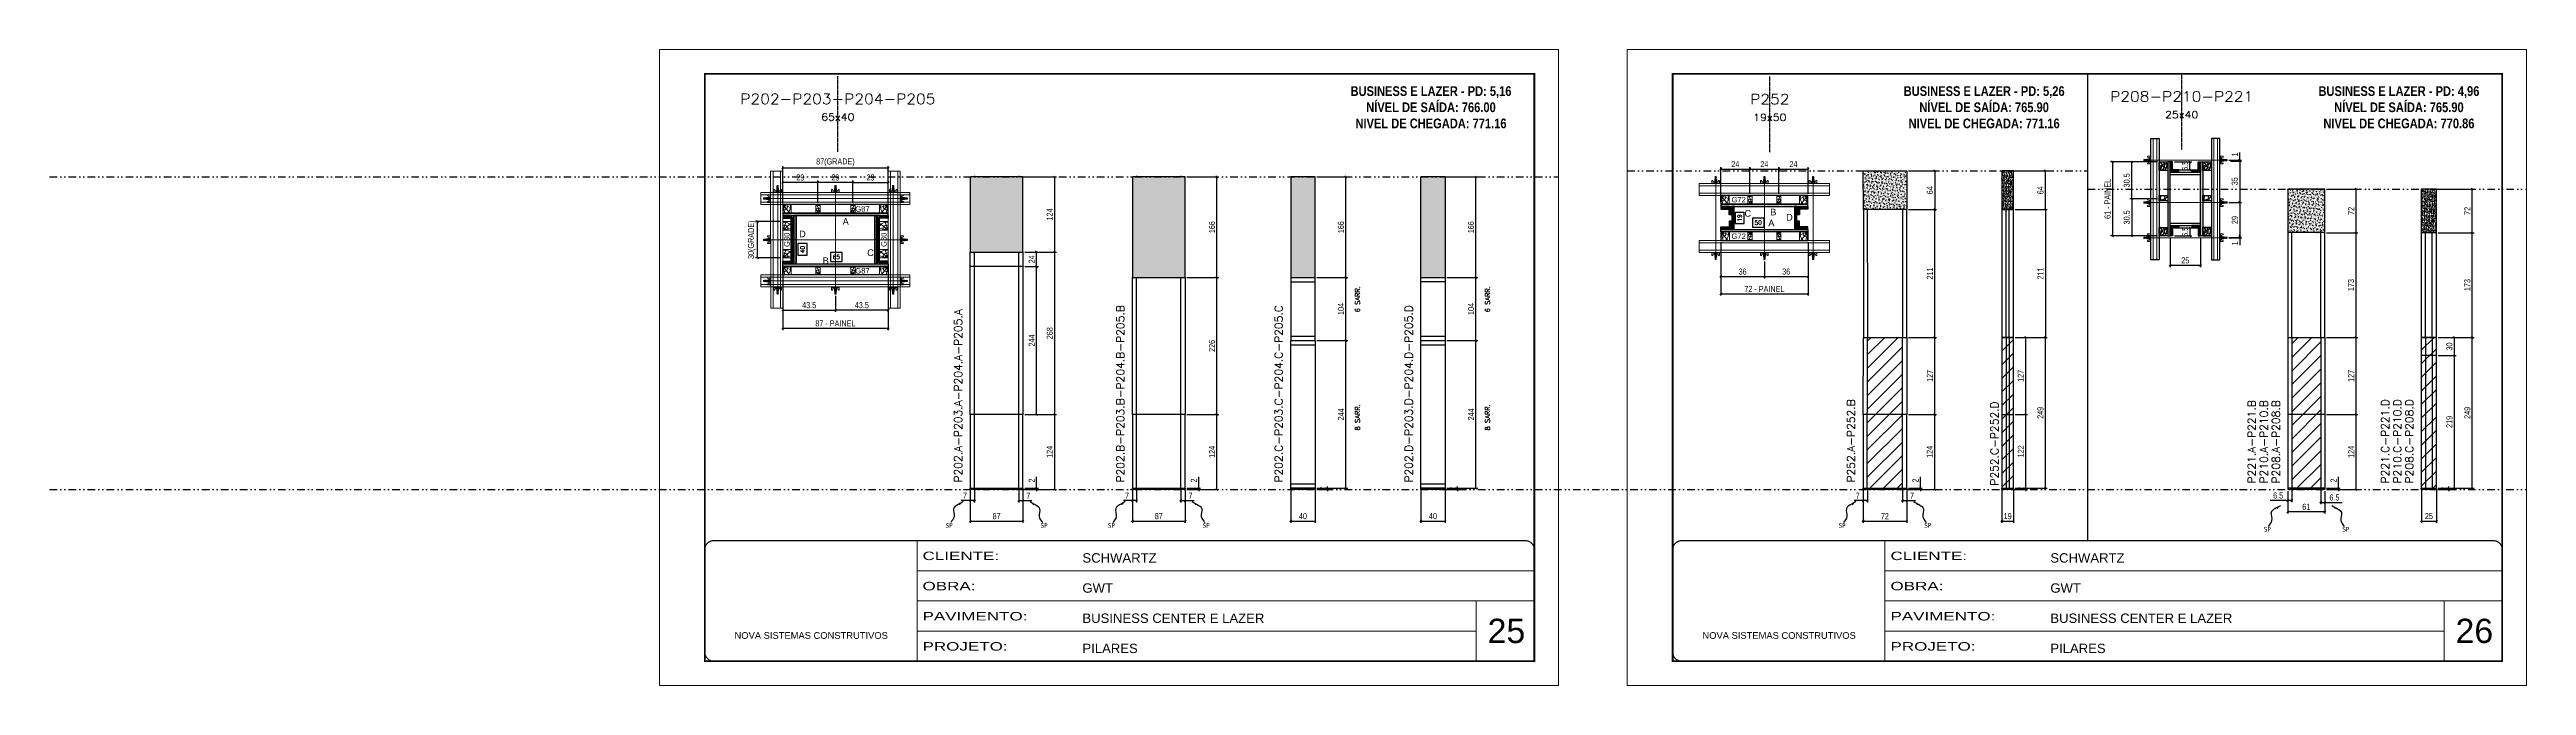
# Model space of a CAD drawing. Extents: x 13379 to 23315, y 867 to 16997.
# Drawn here: x 13379 to 17469, y 8907 to 9957 of the extents above; entities that cross this region are included whole.
import ezdxf
from ezdxf.enums import TextEntityAlignment as Align

# ---------------------------------------------------------------- set-up
doc = ezdxf.new("R2010")
doc.units = 0
for name, pattern in [('CONTINUO', [0]), ('DASHED', [0.75, 0.5, -0.25]), ('DIVIDE2', [0.625, 0.25, -0.125, 0, -0.125, 0, -0.125]), ('HIDDEN', [0.375, 0.25, -0.125])]:
    doc.linetypes.add(name, pattern=pattern)
for name, color, linetype in [('1-2 PONTALETE', 7, 'Continuous'), ('CHAPA', 1, 'Continuous'), ('COTA', 241, 'Continuous'), ('GRAVATA', 2, 'Continuous'), ('MEIO_PONT', 93, 'Continuous'), ('NOMENCLATURA', 7, 'Continuous'), ('Nível', 160, 'Continuous'), ('Painéis', 200, 'Continuous'), ('PONTALETE', 7, 'Continuous'), ('SARR_2.2x7', 40, 'Continuous'), ('SARRAFO', 251, 'Continuous'), ('Sarrafo de Pressão', 42, 'HIDDEN'), ('texto', 7, 'Continuous'), ('Texto de Titulo', 7, 'Continuous'), ('Texto Qtd Sarr', 242, 'Continuous'), ('TEXTO_GERAL', 7, 'Continuous')]:
    doc.layers.add(name, color=color, linetype=linetype)
for name, color, linetype, lineweight in [('CARIMBO', 255, 'Continuous', 9), ('Folhas', 255, 'Continuous', 9), ('Hachura', 251, 'Continuous', 9), ('Madeira', 126, 'Continuous', 18), ('Perfil Metálico', 224, 'Continuous', 18), ('SARRAFO DE PRESSAO', 251, 'DASHED', 9), ('Texto Seção', 7, 'Continuous', 15)]:
    doc.layers.add(name, color=color, linetype=linetype, lineweight=lineweight)
doc.styles.add('ARIAL', font='arial.ttf')
doc.styles.add('COTA TECNICA', font='techl___.ttf', dxfattribs={"height": 10})
doc.styles.add('COTA TECNICA 2X', font='techl___.ttf', dxfattribs={"height": 10})
doc.styles.add('COTA TECNICA-50', font='techl___.ttf', dxfattribs={"height": 10})
doc.styles.add('REGUA-120', font='ROMANS.shx', dxfattribs={"height": 15})
doc.styles.add('ROMANC', font='techb___.ttf', dxfattribs={"height": 2.5})
doc.styles.add('ROMANS', font='romans.shx')
doc.styles.add('SANSSERIF', font='sas_____.pfb')
doc.styles.get("Standard").update_dxf_attribs({"font": 'arial.ttf'})
doc.styles.add('Tecnologia', font='')
doc.styles.get('Tecnologia').set_extended_font_data('Forgotten Futurist')
doc.dimstyles.new('COTA PAINEL-50', dxfattribs={"dimtxt": 10, "dimasz": 3, "dimexe": 3, "dimexo": 3, "dimgap": 3, "dimtad": 1, "dimdec": 1, "dimzin": 12, "dimdsep": 46, "dimtxsty": 'COTA TECNICA-50', "dimblk1": 'OBLIQUE', "dimblk2": 'OBLIQUE', "dimsah": 1, "dimcen": 0.9, "dimclrd": 4, "dimclre": 4, "dimclrt": 240, "dimadec": 1, "dimazin": 3, "dimtfac": 1, "dimtdec": 1, "dimtmove": 0, "dimatfit": 3, "dimfxl": 1, "dimtolj": 1, "dimtzin": 12, "dimarcsym": 0})
doc.dimstyles.new('PAINEL', dxfattribs={"dimtxt": 10, "dimasz": 3, "dimexe": 3, "dimexo": 3, "dimgap": 3, "dimtad": 1, "dimdec": 1, "dimzin": 12, "dimdsep": 46, "dimtxsty": 'COTA TECNICA', "dimblk1": 'OBLIQUE', "dimblk2": 'OBLIQUE', "dimsah": 1, "dimcen": 0.9, "dimclrd": 4, "dimclre": 4, "dimclrt": 240, "dimadec": 1, "dimazin": 3, "dimtfac": 1, "dimtdec": 1, "dimtmove": 0, "dimatfit": 3, "dimfxl": 1, "dimtolj": 1, "dimtzin": 12, "dimarcsym": 0})
doc.dimstyles.new('SECAO PILAR', dxfattribs={"dimtxt": 10, "dimasz": 3, "dimexe": 3, "dimexo": 3, "dimgap": 3, "dimtad": 1, "dimdec": 1, "dimlfac": 0.5, "dimzin": 12, "dimdsep": 46, "dimtxsty": 'COTA TECNICA 2X', "dimblk1": 'OBLIQUE', "dimblk2": 'OBLIQUE', "dimsah": 1, "dimcen": 0.9, "dimclrd": 256, "dimclre": 256, "dimclrt": 256, "dimadec": 1, "dimazin": 3, "dimtfac": 1, "dimtdec": 1, "dimtmove": 0, "dimatfit": 3, "dimfxl": 1, "dimtolj": 1, "dimtzin": 12, "dimarcsym": 0})
doc.dimstyles.new('SECÇÃO 2', dxfattribs={"dimtxt": 7, "dimasz": 6, "dimexe": 0.18, "dimexo": 2, "dimgap": -4, "dimtad": 3, "dimdec": 1, "dimlfac": 0.5, "dimzin": 12, "dimdsep": 46, "dimtxsty": 'ROMANS', "dimblk": 'ARCHTICK', "dimcen": 0.09, "dimse1": 1, "dimse2": 1, "dimsd1": 1, "dimsd2": 1, "dimclrd": 180, "dimclre": 5, "dimclrt": 1, "dimadec": 0, "dimazin": 3, "dimtfac": 1, "dimtdec": 1, "dimtofl": 0, "dimtmove": 0, "dimatfit": 3, "dimldrblk": 'ARCHTICK', "dimfxl": 1, "dimtolj": 1, "dimtzin": 0, "dimarcsym": 0})
doc.dimstyles.get("Standard").update_dxf_attribs({"dimtxt": 0.18, "dimasz": 0.18, "dimexe": 0.18, "dimexo": 0.0625, "dimgap": 0.09, "dimtad": 0, "dimtih": 1, "dimtoh": 1, "dimdec": 4, "dimzin": 0, "dimdsep": 46, "dimtxsty": 'Standard', "dimcen": 0.09, "dimadec": 0, "dimazin": 0, "dimtfac": 1, "dimtdec": 4, "dimtofl": 0, "dimtmove": 0, "dimatfit": 3, "dimfxl": 1, "dimtolj": 1, "dimtzin": 0, "dimarcsym": 0})
pattern_1 = [(225, (6780.006, -13231.4891), (1.12253202, -1.12253202), [])]
pattern_2 = [(225, (7015.006, -13231.4891), (1.12253202, -1.12253202), [])]

msp = doc.modelspace()

# ---------------------------------------------------------------- texts
at = {"layer": 'CARIMBO', "style": 'ARIAL'}
for s, p in [('25', (15753.86, 8977.21)), ('26', (17352.36, 8977.21))]:
    msp.add_text(s, height=40, dxfattribs=at).set_placement(p)
at = {"layer": 'NOMENCLATURA', "color": 2, "char_height": 16, "attachment_point": 2, "style": 'ROMANC'}
for s, insert in [('\\PBUSINESS E LAZER - PD: 5,16\\PNÍVEL DE SAÍDA: 766.00\\PNIVEL DE CHEGADA: 771.16', (15660.38, 9923.13)), ('\\PBUSINESS E LAZER - PD: 5,26\\PNÍVEL DE SAÍDA: 765.90\\PNIVEL DE CHEGADA: 771.16', (16573.88, 9923.13)), ('\\PBUSINESS E LAZER - PD: 4,96\\PNÍVEL DE SAÍDA: 765.90\\PNIVEL DE CHEGADA: 770.86', (17258.88, 9923.13))]:
    msp.add_mtext_dynamic_manual_height_columns(s, width=376.0554, gutter_width=1, heights=[0], dxfattribs=dict(at, insert=insert))
at = {"layer": 'texto', "color": 0, "char_height": 7.5, "attachment_point": 5}
for insert in [(14864.68, 9171.23), (15021.24, 9171.23), (15132.52, 9171.23), (15289.08, 9171.23), (16339.18, 9171.23), (16480.73, 9171.23), (17041.54, 9164.91), (17171.15, 9164.91)]:
    msp.add_mtext('{\\fTahoma|b0|i0|c0|p34;\\C4;SP}', dxfattribs=dict(at, insert=insert))
at = {"layer": 'Texto Seção', "linetype": 'Continuous', "style": 'ROMANS'}
for s, p in [('6 SARR.', (15542.96, 9523.1)), ('6 SARR.', (15757.73, 9523.1)), ('8 SARR.', (15542.96, 9328.1)), ('8 SARR.', (15757.73, 9328.1))]:
    msp.add_text(s, height=8, rotation=90, dxfattribs=at).set_placement(p)
at = {"layer": 'Texto Seção', "style": 'REGUA-120'}
for s, p in [('P221.A-P221.B', (17022.2, 9240.49)), ('P210.A-P210.B', (17042.2, 9240.49)), ('P208.A-P208.B', (17062.2, 9240.49)), ('P221.C-P221.D', (17242.67, 9240.49)), ('P210.C-P210.D', (17262.67, 9240.49)), ('P208.C-P208.D', (17282.67, 9240.49))]:
    msp.add_text(s, height=13, rotation=90, dxfattribs=at).set_placement(p)
at = {"layer": 'Texto Seção', "char_height": 13, "width": 285.3299, "rotation": 90, "style": 'REGUA-120'}
for s, insert, attachment_point in [('P202.B-P203.B-P204.B-P205.B', (15153.83, 9241.97), 7), ('P202.C-P203.C-P204.C-P205.C', (15415.4, 9241.97), 7), ('P202.D-P203.D-P204.D-P205.D', (15630.17, 9241.97), 7), ('P202.A-P203.A-P204.A-P205.A', (14885.99, 9241.97), 7), ('P252.A-P252.B', (16360.49, 9241.97), 7), ('P252.C-P252.D', (16584.48, 9236.86), 1)]:
    msp.add_mtext(s, dxfattribs=dict(at, insert=insert, attachment_point=attachment_point))
at = {"layer": 'TEXTO_GERAL', "color": 0, "linetype": 'Continuous', "style": 'SANSSERIF'}
for s, p in [('G87', (14709.55, 9693.82)), ('G72', (16156.57, 9709.21)), ('G72', (16156.57, 9648.75)), ('G87', (14709.55, 9591.82))]:
    msp.add_text(s, height=9, dxfattribs=at).set_placement(p, align=Align.MIDDLE_LEFT)
for p in [(14596.72, 9631.11), (14756.82, 9631.11)]:
    msp.add_text('G30', height=9, rotation=90, dxfattribs=at).set_placement(p, align=Align.MIDDLE_LEFT)
at = {"layer": 'TEXTO_GERAL', "style": 'ARIAL'}
for s, p in [('D', (14622.33, 9652.64)), ('A', (14693.77, 9673.23)), ('C', (16183.6, 9686.59)), ('A', (16222.47, 9670.55)), ('B', (16225.68, 9688.67)), ('D', (16252.32, 9680.12)), ('B', (14660.76, 9608.46)), ('C', (14734.84, 9621.57))]:
    msp.add_text(s, height=11, dxfattribs=at).set_placement(p, align=Align.MIDDLE_CENTER)

# ---------------------------------------------------------------- blocks, each defined once
blk = doc.blocks.new('9999999999')
at = {"color": 30, "linetype": 'CONTINUO'}
for p, q in [((98564.6, 34230.2), (98564.6, 34429.4)), ((98564.6, 34379.6), (99584, 34379.6)), ((98564.6, 34329.8), (99488, 34329.8)), ((99584, 34329.8), (99488, 34329.8)), ((99488, 34329.8), (99488, 34230.2)), ((98564.6, 34280), (99488, 34280))]:
    blk.add_line(p, q, dxfattribs=at)
at = {"color": 30, "linetype": 'CONTINUO', "const_width": 2}
blk.add_lwpolyline([(99584, 34230.2), (99584, 34414.4, 0.414214), (99569, 34429.4), (98229, 34429.4, 0.414214), (98214, 34414.4), (98214, 34245.2, 0.414214), (98229, 34230.2), (99584, 34230.2)], format="xyb", dxfattribs=at)
at = {"layer": 'Folhas'}
blk.add_lwpolyline([(98139, 34190.2), (99624, 34190.2), (99624, 35240.2), (98139, 35240.2)], close=True, dxfattribs=at)
at = {"layer": 'Folhas', "color": 30, "const_width": 3}
blk.add_lwpolyline([(98214, 34230.2), (99584, 34230.2), (99584, 35200.2), (98214, 35200.2)], close=True, dxfattribs=at)
at = {"color": 7, "linetype": 'Continuous', "ltscale": 5, "style": 'ARIAL'}
for s, height, p in [('SCHWARTZ', 15.48, (98837.7, 34393.1)), ('GWT', 15.48, (98837.7, 34343.3)), ('BUSINESS CENTER E LAZER', 15.483, (98837.7, 34293.5)), ('NOVA SISTEMAS CONSTRUTIVOS', 11.059, (98263.2, 34267.2)), ('PILARES', 15.48, (98837.7, 34243.7))]:
    blk.add_text(s, height=height, dxfattribs=at).set_placement(p)
at = {"layer": 'Folhas', "color": 7, "style": 'Tecnologia', "width": 1.5}
for s, p in [('CLIENTE:', (98573.7, 34397.2)), ('OBRA:', (98573.7, 34347.3)), ('PAVIMENTO:', (98573.7, 34297.5)), ('PROJETO:', (98573.7, 34247.7))]:
    blk.add_text(s, height=14, dxfattribs=at).set_placement(p)
blk = doc.blocks.new('*D790')
at = {"layer": 'COTA', "color": 180, "lineweight": -2, "transparency": 16777216}
for p, q in [((14687.8, 9622), (14668.8, 9622)), ((14668.8, 9622), (14668.8, 9607)), ((14687.8, 9607), (14687.8, 9622)), ((14668.8, 9607), (14687.8, 9607))]:
    blk.add_line(p, q, dxfattribs=at)
at = {"layer": 'Defpoints', "color": 0, "transparency": 16777216}
for p in [(14611.8, 9603), (14741.8, 9603), (14741.8, 9603)]:
    blk.add_point(p, dxfattribs=at)
at = {"layer": 'COTA', "color": 1, "transparency": 16777216, "insert": (14678.3, 9614.5), "char_height": 7, "attachment_point": 5, "style": 'ROMANS'}
blk.add_mtext('\\A1;65', dxfattribs=at)
blk = doc.blocks.new('_ArchTick')
at = {"color": 0, "linetype": 'ByBlock', "const_width": 0.15}
blk.add_lwpolyline([(-0.5, -0.5), (0.5, 0.5)], dxfattribs=at)
blk = doc.blocks.new('_Oblique')
at = {"color": 0, "linetype": 'ByBlock', "lineweight": -2}
blk.add_line((-0.5, -0.5), (0.5, 0.5), dxfattribs=at)
blk = doc.blocks.new('*D791')
at = {"layer": 'COTA', "lineweight": -2, "transparency": 16777216}
for p, q in [((14589.8, 9596), (14589.8, 9493.8)), ((14763.8, 9596), (14763.8, 9493.8)), ((14589.8, 9496.8), (14763.8, 9496.8))]:
    blk.add_line(p, q, dxfattribs=at)
at = {"layer": 'Defpoints', "color": 0, "transparency": 16777216}
for p in [(14589.8, 9599), (14763.8, 9599), (14763.8, 9496.8)]:
    blk.add_point(p, dxfattribs=at)
at = {"layer": 'COTA', "lineweight": -2, "transparency": 16777216, "xscale": 3, "yscale": 3, "zscale": 3, "rotation": 180}
blk.add_blockref('_Oblique', (14589.8, 9496.8), dxfattribs=at)
at = {"layer": 'COTA', "lineweight": -2, "transparency": 16777216, "xscale": 3, "yscale": 3, "zscale": 3}
blk.add_blockref('_Oblique', (14763.8, 9496.8), dxfattribs=at)
at = {"layer": 'COTA', "transparency": 16777216, "insert": (14676.8, 9504.9), "char_height": 10, "attachment_point": 5, "style": 'COTA TECNICA 2X'}
blk.add_mtext('\\A1;87 - PAINEL', dxfattribs=at)
blk = doc.blocks.new('*D792')
at = {"layer": 'COTA', "lineweight": -2, "transparency": 16777216}
for p, q in [((14589.8, 9562), (14589.8, 9523.8)), ((14676.9, 9550.2), (14676.9, 9523.8)), ((14589.8, 9526.8), (14676.9, 9526.8))]:
    blk.add_line(p, q, dxfattribs=at)
at = {"layer": 'Defpoints', "color": 0, "transparency": 16777216}
for p in [(14589.8, 9565), (14676.9, 9553.2), (14676.9, 9526.8)]:
    blk.add_point(p, dxfattribs=at)
at = {"layer": 'COTA', "lineweight": -2, "transparency": 16777216, "xscale": 3, "yscale": 3, "zscale": 3, "rotation": 180}
blk.add_blockref('_Oblique', (14589.8, 9526.8), dxfattribs=at)
at = {"layer": 'COTA', "lineweight": -2, "transparency": 16777216, "xscale": 3, "yscale": 3, "zscale": 3}
blk.add_blockref('_Oblique', (14676.9, 9526.8), dxfattribs=at)
at = {"layer": 'COTA', "transparency": 16777216, "insert": (14633.4, 9535), "char_height": 10, "attachment_point": 5, "style": 'COTA TECNICA 2X'}
blk.add_mtext('\\A1;43.5', dxfattribs=at)
blk = doc.blocks.new('*D793')
at = {"layer": 'COTA', "lineweight": -2, "transparency": 16777216}
for p, q in [((14676.9, 9550.2), (14676.9, 9523.8)), ((14763.8, 9562), (14763.8, 9523.8)), ((14763.8, 9526.8), (14676.9, 9526.8))]:
    blk.add_line(p, q, dxfattribs=at)
at = {"layer": 'Defpoints', "color": 0, "transparency": 16777216}
for p in [(14676.9, 9553.2), (14763.8, 9565), (14676.9, 9526.8)]:
    blk.add_point(p, dxfattribs=at)
at = {"layer": 'COTA', "lineweight": -2, "transparency": 16777216, "xscale": 3, "yscale": 3, "zscale": 3, "rotation": 180}
blk.add_blockref('_Oblique', (14676.9, 9526.8), dxfattribs=at)
at = {"layer": 'COTA', "lineweight": -2, "transparency": 16777216, "xscale": 3, "yscale": 3, "zscale": 3}
blk.add_blockref('_Oblique', (14763.8, 9526.8), dxfattribs=at)
at = {"layer": 'COTA', "transparency": 16777216, "insert": (14720.4, 9535), "char_height": 10, "attachment_point": 5, "style": 'COTA TECNICA 2X'}
blk.add_mtext('\\A1;43.5', dxfattribs=at)
blk = doc.blocks.new('*D794')
at = {"layer": 'COTA', "color": 180, "lineweight": -2, "transparency": 16777216}
for p, q in [((14629.9, 9636.7), (14614.9, 9636.7)), ((14614.9, 9636.7), (14614.9, 9617.3)), ((14614.9, 9617.3), (14629.9, 9617.3)), ((14629.9, 9617.3), (14629.9, 9636.7))]:
    blk.add_line(p, q, dxfattribs=at)
at = {"layer": 'Defpoints', "color": 0, "transparency": 16777216}
for p in [(14611.8, 9683), (14633.9, 9683), (14611.8, 9603)]:
    blk.add_point(p, dxfattribs=at)
at = {"layer": 'COTA', "color": 1, "transparency": 16777216, "insert": (14622.4, 9627), "char_height": 7, "attachment_point": 5, "rotation": 90, "style": 'ROMANS'}
blk.add_mtext('\\A1;40', dxfattribs=at)
blk = doc.blocks.new('titulo1')
at = {"layer": 'Defpoints', "color": 252, "linetype": 'HIDDEN', "ltscale": 2}
blk.add_line((0, 0), (0, 125), dxfattribs=at)
at = {"layer": 'Defpoints', "style": 'ROMANS', "oblique": 15}
blk.add_attdef('FOLHA', text='', height=10, dxfattribs=at).set_placement((0, 15.6), align=Align.MIDDLE_CENTER)
at = {"layer": 'Texto Qtd Sarr', "color": 3, "style": 'ROMANS', "oblique": 15}
for tag, height, p in [('TITULO', 17, (0, 71.4)), ('SEÇÃO', 12, (0, 41.5))]:
    blk.add_attdef(tag, text='', height=height, dxfattribs=at).set_placement(p, align=Align.MIDDLE_CENTER)
blk = doc.blocks.new('PONTALETE')
at = {"layer": 'Madeira'}
for q in [(2.7, 7), (7, 5.8), (7, 1.7)]:
    blk.add_line((0, 0), q, dxfattribs=at)
blk.add_lwpolyline([(0, 0), (7, 0), (7, 7), (0, 7)], close=True, dxfattribs=at)
for centre, radius, start, end in [((2, 0.1), 6.23, 37.2818, 109.0913), ((1.1, 0.9), 3.19, 343.603, 109.9847), ((-0.2, -0.8), 3.09, 14.6322, 86.0383)]:
    blk.add_arc(centre, radius, start, end, dxfattribs=at)
blk = doc.blocks.new('*D795')
at = {"layer": 'COTA', "lineweight": -2, "transparency": 16777216}
for p, q in [((14589.8, 9704), (14589.8, 9764.5)), ((14589.8, 9761.5), (14763.8, 9761.5)), ((14763.8, 9704), (14763.8, 9764.5))]:
    blk.add_line(p, q, dxfattribs=at)
at = {"layer": 'Defpoints', "color": 0, "transparency": 16777216}
for p in [(14763.8, 9761.5), (14589.8, 9701), (14763.8, 9701)]:
    blk.add_point(p, dxfattribs=at)
at = {"layer": 'COTA', "lineweight": -2, "transparency": 16777216, "xscale": 3, "yscale": 3, "zscale": 3, "rotation": 180}
blk.add_blockref('_Oblique', (14589.8, 9761.5), dxfattribs=at)
at = {"layer": 'COTA', "lineweight": -2, "transparency": 16777216, "xscale": 3, "yscale": 3, "zscale": 3}
blk.add_blockref('_Oblique', (14763.8, 9761.5), dxfattribs=at)
at = {"layer": 'COTA', "transparency": 16777216, "insert": (14676.8, 9770.8), "char_height": 10, "attachment_point": 5, "style": 'COTA TECNICA 2X'}
blk.add_mtext('\\A1;87(GRADE)', dxfattribs=at)
blk = doc.blocks.new('MEIO PONTALETE')
at = {"layer": 'Madeira'}
for q in [(2.7, 7), (3.5, 2.9), (3.5, 0.9)]:
    blk.add_line((0, 0), q, dxfattribs=at)
blk.add_lwpolyline([(0, 0), (3.5, 0), (3.5, 7), (0, 7)], close=True, dxfattribs=at)
for centre, radius, start, end in [((2, 0.1), 6.23, 76.4499, 109.0913), ((1.1, 0.9), 3.19, 40.9063, 109.9847), ((-0.2, -0.8), 3.09, 14.6322, 86.0383)]:
    blk.add_arc(centre, radius, start, end, dxfattribs=at)
blk = doc.blocks.new('*D796')
at = {"layer": 'COTA', "lineweight": -2, "transparency": 16777216}
for p, q in [((14705.8, 9704), (14705.8, 9740.7)), ((14705.8, 9737.7), (14763.8, 9737.7)), ((14763.8, 9704), (14763.8, 9740.7))]:
    blk.add_line(p, q, dxfattribs=at)
at = {"layer": 'Defpoints', "color": 0, "transparency": 16777216}
for p in [(14763.8, 9737.7), (14705.8, 9701), (14763.8, 9701)]:
    blk.add_point(p, dxfattribs=at)
at = {"layer": 'COTA', "lineweight": -2, "transparency": 16777216, "xscale": 3, "yscale": 3, "zscale": 3, "rotation": 180}
blk.add_blockref('_Oblique', (14705.8, 9737.7), dxfattribs=at)
at = {"layer": 'COTA', "lineweight": -2, "transparency": 16777216, "xscale": 3, "yscale": 3, "zscale": 3}
blk.add_blockref('_Oblique', (14763.8, 9737.7), dxfattribs=at)
at = {"layer": 'COTA', "transparency": 16777216, "insert": (14734.8, 9745.8), "char_height": 10, "attachment_point": 5, "style": 'COTA TECNICA 2X'}
blk.add_mtext('\\A1;29', dxfattribs=at)
blk = doc.blocks.new('*D798')
at = {"layer": 'COTA', "lineweight": -2, "transparency": 16777216}
for p, q in [((14647.8, 9704), (14647.8, 9740.7)), ((14705.8, 9737.7), (14647.8, 9737.7)), ((14705.8, 9704), (14705.8, 9740.7))]:
    blk.add_line(p, q, dxfattribs=at)
at = {"layer": 'Defpoints', "color": 0, "transparency": 16777216}
for p in [(14647.8, 9737.7), (14647.8, 9701), (14705.8, 9701)]:
    blk.add_point(p, dxfattribs=at)
at = {"layer": 'COTA', "lineweight": -2, "transparency": 16777216, "xscale": 3, "yscale": 3, "zscale": 3, "rotation": 180}
blk.add_blockref('_Oblique', (14647.8, 9737.7), dxfattribs=at)
at = {"layer": 'COTA', "lineweight": -2, "transparency": 16777216, "xscale": 3, "yscale": 3, "zscale": 3}
blk.add_blockref('_Oblique', (14705.8, 9737.7), dxfattribs=at)
at = {"layer": 'COTA', "transparency": 16777216, "insert": (14676.8, 9745.8), "char_height": 10, "attachment_point": 5, "style": 'COTA TECNICA 2X'}
blk.add_mtext('\\A1;29', dxfattribs=at)
blk = doc.blocks.new('*D799')
at = {"layer": 'COTA', "linetype": 'ByBlock', "lineweight": -2, "transparency": 16777216}
for p, q in [((14589.8, 9704), (14589.8, 9740.7)), ((14647.8, 9737.7), (14589.8, 9737.7)), ((14647.8, 9704), (14647.8, 9740.7))]:
    blk.add_line(p, q, dxfattribs=at)
at = {"layer": 'Defpoints', "color": 0, "linetype": 'ByBlock', "transparency": 16777216}
for p in [(14589.8, 9737.7), (14589.8, 9701), (14647.8, 9701)]:
    blk.add_point(p, dxfattribs=at)
at = {"layer": 'COTA', "linetype": 'ByBlock', "lineweight": -2, "transparency": 16777216, "xscale": 3, "yscale": 3, "zscale": 3, "rotation": 180}
blk.add_blockref('_Oblique', (14589.8, 9737.7), dxfattribs=at)
at = {"layer": 'COTA', "linetype": 'ByBlock', "lineweight": -2, "transparency": 16777216, "xscale": 3, "yscale": 3, "zscale": 3}
blk.add_blockref('_Oblique', (14647.8, 9737.7), dxfattribs=at)
at = {"layer": 'COTA', "linetype": 'ByBlock', "transparency": 16777216, "insert": (14618.8, 9745.8), "char_height": 10, "attachment_point": 5, "style": 'COTA TECNICA 2X'}
blk.add_mtext('\\A1;29', dxfattribs=at)
blk = doc.blocks.new('C')
at = {"layer": 'Hachura', "color": 0}
for p, q in [((0, 3.2), (0, -3.2)), ((0.4, 3.2), (0, 3.2)), ((0.5, 3.2), (0, 3.2)), ((0.5, 3), (0, 3)), ((0.5, 2.9), (0, 2.9)), ((0, 2.7), (0, -1.2)), ((0.5, 2.6), (0, 2.6)), ((0.5, 2.2), (0, 2.2)), ((0.5, 1.5), (0, 1.5)), ((0.4, 0.5), (0.2, 0.5)), ((0.4, -3.2), (0.4, 3.2)), ((0.4, 3.2), (2.6, 3.2)), ((1.7, 1), (0.4, 1)), ((1.5, 0.1), (0.4, 0.1)), ((1.4, 1.9), (1.4, 1)), ((2.6, 2.4), (1.5, 2.1)), ((1.7, -1), (1.7, 1)), ((1.7, 1), (1.7, 0.8)), ((1.7, 1), (1.7, 0.8)), ((1.7, 0.8), (3.4, 0.8)), ((3.4, 0.4), (1.7, 0.4)), ((2.6, 3.2), (2.6, 2.4)), ((3.3, 0.8), (3.3, -0.8)), ((3.4, 0.8), (3.4, -0.8)), ((3.7, 0.4), (3.4, 0.4)), ((3.8, -0.5), (3.4, 0.4)), ((3.4, 0.1), (3.7, -0.6)), ((3.7, 0.5), (4.3, -0.6)), ((3.7, 0.4), (4.2, -0.5)), ((4.4, -0.6), (3.8, 0.5)), ((4.2, 0.4), (3.9, 0.4)), ((4.4, -0.5), (3.9, 0.4)), ((4.2, 0.4), (4.3, 0.4)), ((4.3, 0.5), (4.8, -0.6)), ((4.3, 0.4), (4.7, -0.5)), ((5, -0.6), (4.4, 0.5)), ((4.5, 0.4), (4.8, 0.4)), ((5, -0.5), (4.5, 0.4)), ((4.8, 0.4), (5.3, -0.5)), ((4.9, 0.5), (5.4, -0.6)), ((5.5, -0.6), (5, 0.5)), ((5.6, -0.5), (5.1, 0.4)), ((5.4, 0.4), (5.1, 0.4)), ((5.6, -0.5), (5.1, 0.4)), ((5.4, 0.4), (5.7, -0.2)), ((5.5, 0.5), (5.7, -0.1)), ((5.7, 0.2), (5.6, 0.5)), ((5.7, 0.3), (5.7, 0.4)), ((5.7, 0.4), (5.7, 0.4)), ((5.7, 0.4), (5.9, 0.3)), ((5.7, 0.4), (5.7, -0.5)), ((5.9, -0.4), (5.9, 0.3)), ((0.4, 0), (0, 0)), ((0.5, -1.5), (0, -1.5)), ((0.5, -2.2), (0, -2.2)), ((0.5, -2.6), (0, -2.6)), ((0.5, -2.9), (0, -2.9)), ((0.5, -3), (0, -3)), ((0, -3.2), (2.6, -3.2)), ((0.5, -3.2), (0, -3.2)), ((0.1, -0.5), (0.3, -0.5)), ((0.3, -0.5), (0.4, -0.5)), ((0.4, 0), (0.4, -1)), ((0.4, -0.2), (1.5, -0.2)), ((0.4, -0.6), (0.4, -0.3)), ((0.4, -3.2), (0.4, -0.6)), ((0.4, -1), (1.7, -1)), ((1.4, -1.9), (1.4, -1)), ((2.6, -2.4), (1.5, -2.1)), ((3.4, -0.3), (1.7, -0.3)), ((3.4, -0.8), (1.7, -0.8)), ((2.6, -3.2), (2.6, -2.4)), ((3.4, -0.1), (3.6, -0.5)), ((3.4, -0.5), (3.6, -0.5)), ((3.8, -0.5), (4.2, -0.5)), ((4.4, -0.5), (4.7, -0.5)), ((4.6, -0.5), (4.7, -0.5)), ((5, -0.5), (5.3, -0.5)), ((5.6, -0.5), (5.7, -0.5)), ((5.7, -0.5), (5.9, -0.4)), ((5.7, -0.5), (5.7, -0.5))]:
    blk.add_line(p, q, dxfattribs=at)
for centre, radius, start, end in [((1.5, 1.9), 0.161, 104.7436, 180), ((1.4, 0), 0.129, 272.695, 87.305), ((3.8, 0.4), 0.143, 25.5688, 154.4312), ((4.4, 0.4), 0.143, 25.5688, 154.4312), ((5, 0.4), 0.143, 25.5688, 154.4312), ((5.5, 0.4), 0.143, 25.5688, 154.4312), ((0.2, -0.4), 0.174, 221.744, 317.8592), ((1.5, -1.9), 0.161, 180, 255.2564), ((3.7, -0.4), 0.174, 222.1408, 318.256), ((4.3, -0.4), 0.174, 222.1408, 318.256), ((4.9, -0.4), 0.174, 222.1408, 318.256), ((5.4, -0.4), 0.174, 222.1408, 318.256), ((5.6, -0.4), 0.174, 317.8592, 318.256)]:
    blk.add_arc(centre, radius, start, end, dxfattribs=at)
blk = doc.blocks.new('*D797')
at = {"layer": 'COTA', "lineweight": -2, "transparency": 16777216}
for p, q in [((14586.8, 9673), (14545, 9673)), ((14548, 9613.1), (14548, 9673)), ((14586.9, 9613.1), (14545, 9613.1))]:
    blk.add_line(p, q, dxfattribs=at)
at = {"layer": 'Defpoints', "color": 0, "transparency": 16777216}
for p in [(14548, 9673), (14589.8, 9673), (14589.9, 9613.1)]:
    blk.add_point(p, dxfattribs=at)
at = {"layer": 'COTA', "lineweight": -2, "transparency": 16777216, "xscale": 3, "yscale": 3, "zscale": 3}
for p, rotation in [((14548, 9673), 90), ((14548, 9613.1), 270)]:
    blk.add_blockref('_Oblique', p, dxfattribs=dict(at, rotation=rotation))
at = {"layer": 'COTA', "transparency": 16777216, "insert": (14538.8, 9643), "char_height": 10, "attachment_point": 5, "rotation": 90, "style": 'COTA TECNICA 2X'}
blk.add_mtext('\\A1;30(GRADE)', dxfattribs=at)
blk = doc.blocks.new('*D800')
at = {"layer": 'COTA', "color": 4, "lineweight": -2, "transparency": 16777216}
for p, q in [((14899.5, 9229.7), (14899.5, 9175.5)), ((14986.5, 9229.7), (14986.5, 9175.5)), ((14899.5, 9178.5), (14986.5, 9178.5))]:
    blk.add_line(p, q, dxfattribs=at)
at = {"layer": 'Defpoints', "color": 0, "transparency": 16777216}
for p in [(14899.5, 9232.7), (14986.5, 9232.7), (14986.5, 9178.5)]:
    blk.add_point(p, dxfattribs=at)
at = {"layer": 'COTA', "color": 4, "lineweight": -2, "transparency": 16777216, "xscale": 3, "yscale": 3, "zscale": 3, "rotation": 180}
blk.add_blockref('_Oblique', (14899.5, 9178.5), dxfattribs=at)
at = {"layer": 'COTA', "color": 4, "lineweight": -2, "transparency": 16777216, "xscale": 3, "yscale": 3, "zscale": 3}
blk.add_blockref('_Oblique', (14986.5, 9178.5), dxfattribs=at)
at = {"layer": 'COTA', "color": 240, "transparency": 16777216, "insert": (14943, 9186.6), "char_height": 10, "attachment_point": 5, "style": 'COTA TECNICA'}
blk.add_mtext('\\A1;87', dxfattribs=at)
blk = doc.blocks.new('*D801')
at = {"layer": 'COTA', "color": 4, "lineweight": -2, "transparency": 16777216}
for p, q in [((14989.5, 9354.7), (15041.9, 9354.7)), ((15038.9, 9230.7), (15038.9, 9354.7)), ((14989.5, 9230.7), (15041.9, 9230.7))]:
    blk.add_line(p, q, dxfattribs=at)
at = {"layer": 'Defpoints', "color": 0, "transparency": 16777216}
for p in [(14986.5, 9354.7), (15038.9, 9354.7), (14986.5, 9230.7)]:
    blk.add_point(p, dxfattribs=at)
at = {"layer": 'COTA', "color": 4, "lineweight": -2, "transparency": 16777216, "xscale": 3, "yscale": 3, "zscale": 3}
for p, rotation in [((15038.9, 9354.7), 90), ((15038.9, 9230.7), 270)]:
    blk.add_blockref('_Oblique', p, dxfattribs=dict(at, rotation=rotation))
at = {"layer": 'COTA', "color": 240, "transparency": 16777216, "insert": (15030.8, 9292.7), "char_height": 10, "attachment_point": 5, "rotation": 90, "style": 'COTA TECNICA-50'}
blk.add_mtext('\\A1;124', dxfattribs=at)
blk = doc.blocks.new('*D802')
at = {"layer": 'COTA', "color": 4, "lineweight": -2, "transparency": 16777216}
for p, q in [((15009, 9232.7), (15009, 9251.5)), ((14989.5, 9232.7), (15012, 9232.7)), ((14989.5, 9230.7), (15012, 9230.7)), ((15009, 9230.7), (15009, 9232.7)), ((15009, 9230.7), (15009, 9227.7))]:
    blk.add_line(p, q, dxfattribs=at)
at = {"layer": 'Defpoints', "color": 0, "transparency": 16777216}
for p in [(14986.5, 9232.7), (14986.5, 9230.7), (15009, 9230.7)]:
    blk.add_point(p, dxfattribs=at)
at = {"layer": 'COTA', "color": 4, "lineweight": -2, "transparency": 16777216, "xscale": 3, "yscale": 3, "zscale": 3}
for p, rotation in [((15009, 9232.7), 270), ((15009, 9230.7), 90)]:
    blk.add_blockref('_Oblique', p, dxfattribs=dict(at, rotation=rotation))
at = {"layer": 'COTA', "color": 240, "transparency": 16777216, "insert": (15001, 9245.5), "char_height": 10, "attachment_point": 5, "rotation": 90, "style": 'COTA TECNICA-50'}
blk.add_mtext('\\A1;2', dxfattribs=at)
blk = doc.blocks.new('*D803')
at = {"layer": 'COTA', "color": 4, "lineweight": -2, "transparency": 16777216}
for p, q in [((14899.5, 9212.2), (14884.7, 9212.2)), ((14899.5, 9227.7), (14899.5, 9209.2)), ((14906.5, 9212.2), (14899.5, 9212.2)), ((14906.5, 9229.7), (14906.5, 9209.2))]:
    blk.add_line(p, q, dxfattribs=at)
at = {"layer": 'Defpoints', "color": 0, "transparency": 16777216}
for p in [(14899.5, 9230.7), (14899.5, 9212.2), (14906.5, 9232.7)]:
    blk.add_point(p, dxfattribs=at)
at = {"layer": 'COTA', "color": 4, "lineweight": -2, "transparency": 16777216, "xscale": 3, "yscale": 3, "zscale": 3, "rotation": 180}
blk.add_blockref('_Oblique', (14899.5, 9212.2), dxfattribs=at)
at = {"layer": 'COTA', "color": 4, "lineweight": -2, "transparency": 16777216, "xscale": 3, "yscale": 3, "zscale": 3}
blk.add_blockref('_Oblique', (14906.5, 9212.2), dxfattribs=at)
at = {"layer": 'COTA', "color": 240, "transparency": 16777216, "insert": (14890.6, 9220.3), "char_height": 10, "attachment_point": 5, "style": 'COTA TECNICA-50'}
blk.add_mtext('\\A1;7', dxfattribs=at)
blk = doc.blocks.new('*D804')
at = {"layer": 'COTA', "color": 4, "lineweight": -2, "transparency": 16777216}
for p, q in [((14979.5, 9229.7), (14979.5, 9209.2)), ((14979.5, 9212.2), (14986.5, 9212.2)), ((14986.5, 9227.7), (14986.5, 9209.2)), ((14986.5, 9212.2), (15001.2, 9212.2))]:
    blk.add_line(p, q, dxfattribs=at)
at = {"layer": 'Defpoints', "color": 0, "transparency": 16777216}
for p in [(14979.5, 9232.7), (14986.5, 9230.7), (14986.5, 9212.2)]:
    blk.add_point(p, dxfattribs=at)
at = {"layer": 'COTA', "color": 4, "lineweight": -2, "transparency": 16777216, "xscale": 3, "yscale": 3, "zscale": 3, "rotation": 180}
blk.add_blockref('_Oblique', (14979.5, 9212.2), dxfattribs=at)
at = {"layer": 'COTA', "color": 4, "lineweight": -2, "transparency": 16777216, "xscale": 3, "yscale": 3, "zscale": 3}
blk.add_blockref('_Oblique', (14986.5, 9212.2), dxfattribs=at)
at = {"layer": 'COTA', "color": 240, "transparency": 16777216, "insert": (14995.3, 9220.3), "char_height": 10, "attachment_point": 5, "style": 'COTA TECNICA-50'}
blk.add_mtext('\\A1;7', dxfattribs=at)
blk = doc.blocks.new('*D805')
at = {"layer": 'COTA', "color": 4, "lineweight": -2, "transparency": 16777216}
for p, q in [((14989.5, 9622.7), (15041.9, 9622.7)), ((15038.9, 9354.7), (15038.9, 9622.7)), ((14989.5, 9354.7), (15041.9, 9354.7))]:
    blk.add_line(p, q, dxfattribs=at)
at = {"layer": 'Defpoints', "color": 0, "transparency": 16777216}
for p in [(14986.5, 9622.7), (15038.9, 9622.7), (14986.5, 9354.7)]:
    blk.add_point(p, dxfattribs=at)
at = {"layer": 'COTA', "color": 4, "lineweight": -2, "transparency": 16777216, "xscale": 3, "yscale": 3, "zscale": 3}
for p, rotation in [((15038.9, 9622.7), 90), ((15038.9, 9354.7), 270)]:
    blk.add_blockref('_Oblique', p, dxfattribs=dict(at, rotation=rotation))
at = {"layer": 'COTA', "color": 240, "transparency": 16777216, "insert": (15030.8, 9488.7), "char_height": 10, "attachment_point": 5, "rotation": 90, "style": 'COTA TECNICA'}
blk.add_mtext('\\A1;268', dxfattribs=at)
blk = doc.blocks.new('*D806')
at = {"layer": 'COTA', "color": 4, "lineweight": -2, "transparency": 16777216}
for p, q in [((14989.5, 9746.7), (15041.9, 9746.7)), ((15038.9, 9622.7), (15038.9, 9746.7)), ((14989.5, 9622.7), (15041.9, 9622.7))]:
    blk.add_line(p, q, dxfattribs=at)
at = {"layer": 'Defpoints', "color": 0, "transparency": 16777216}
for p in [(14986.5, 9746.7), (15038.9, 9746.7), (14986.5, 9622.7)]:
    blk.add_point(p, dxfattribs=at)
at = {"layer": 'COTA', "color": 4, "lineweight": -2, "transparency": 16777216, "xscale": 3, "yscale": 3, "zscale": 3}
for p, rotation in [((15038.9, 9746.7), 90), ((15038.9, 9622.7), 270)]:
    blk.add_blockref('_Oblique', p, dxfattribs=dict(at, rotation=rotation))
at = {"layer": 'COTA', "color": 240, "transparency": 16777216, "insert": (15030.8, 9684.7), "char_height": 10, "attachment_point": 5, "rotation": 90, "style": 'COTA TECNICA'}
blk.add_mtext('\\A1;124', dxfattribs=at)
blk = doc.blocks.new('*D807')
at = {"layer": 'COTA', "color": 4, "lineweight": -2, "transparency": 16777216}
for p, q in [((14989.5, 9598.7), (15012, 9598.7)), ((15009, 9354.7), (15009, 9598.7)), ((14989.5, 9354.7), (15012, 9354.7))]:
    blk.add_line(p, q, dxfattribs=at)
at = {"layer": 'Defpoints', "color": 0, "transparency": 16777216}
for p in [(14986.5, 9598.7), (15009, 9598.7), (14986.5, 9354.7)]:
    blk.add_point(p, dxfattribs=at)
at = {"layer": 'COTA', "color": 4, "lineweight": -2, "transparency": 16777216, "xscale": 3, "yscale": 3, "zscale": 3}
for p, rotation in [((15009, 9598.7), 90), ((15009, 9354.7), 270)]:
    blk.add_blockref('_Oblique', p, dxfattribs=dict(at, rotation=rotation))
at = {"layer": 'COTA', "color": 240, "transparency": 16777216, "insert": (15000.9, 9476.7), "char_height": 10, "attachment_point": 5, "rotation": 90, "style": 'COTA TECNICA'}
blk.add_mtext('\\A1;244', dxfattribs=at)
blk = doc.blocks.new('*D808')
at = {"layer": 'COTA', "color": 4, "lineweight": -2, "transparency": 16777216}
for p, q in [((14989.5, 9622.7), (15012, 9622.7)), ((15009, 9598.7), (15009, 9622.7)), ((14989.5, 9598.7), (15012, 9598.7))]:
    blk.add_line(p, q, dxfattribs=at)
at = {"layer": 'Defpoints', "color": 0, "transparency": 16777216}
for p in [(14986.5, 9622.7), (15009, 9622.7), (14986.5, 9598.7)]:
    blk.add_point(p, dxfattribs=at)
at = {"layer": 'COTA', "color": 4, "lineweight": -2, "transparency": 16777216, "xscale": 3, "yscale": 3, "zscale": 3}
for p, rotation in [((15009, 9622.7), 90), ((15009, 9598.7), 270)]:
    blk.add_blockref('_Oblique', p, dxfattribs=dict(at, rotation=rotation))
at = {"layer": 'COTA', "color": 240, "transparency": 16777216, "insert": (15000.9, 9610.7), "char_height": 10, "attachment_point": 5, "rotation": 90, "style": 'COTA TECNICA'}
blk.add_mtext('\\A1;24', dxfattribs=at)
blk = doc.blocks.new('*D809')
at = {"layer": 'COTA', "color": 4, "lineweight": -2, "transparency": 16777216}
for p, q in [((15167.3, 9229.7), (15167.3, 9175.5)), ((15254.3, 9229.7), (15254.3, 9175.5)), ((15167.3, 9178.5), (15254.3, 9178.5))]:
    blk.add_line(p, q, dxfattribs=at)
at = {"layer": 'Defpoints', "color": 0, "transparency": 16777216}
for p in [(15167.3, 9232.7), (15254.3, 9232.7), (15254.3, 9178.5)]:
    blk.add_point(p, dxfattribs=at)
at = {"layer": 'COTA', "color": 4, "lineweight": -2, "transparency": 16777216, "xscale": 3, "yscale": 3, "zscale": 3, "rotation": 180}
blk.add_blockref('_Oblique', (15167.3, 9178.5), dxfattribs=at)
at = {"layer": 'COTA', "color": 4, "lineweight": -2, "transparency": 16777216, "xscale": 3, "yscale": 3, "zscale": 3}
blk.add_blockref('_Oblique', (15254.3, 9178.5), dxfattribs=at)
at = {"layer": 'COTA', "color": 240, "transparency": 16777216, "insert": (15210.8, 9186.6), "char_height": 10, "attachment_point": 5, "style": 'COTA TECNICA'}
blk.add_mtext('\\A1;87', dxfattribs=at)
blk = doc.blocks.new('*D810')
at = {"layer": 'COTA', "color": 4, "lineweight": -2, "transparency": 16777216}
for p, q in [((15257.3, 9354.7), (15309.8, 9354.7)), ((15306.8, 9230.7), (15306.8, 9354.7)), ((15257.3, 9230.7), (15309.8, 9230.7))]:
    blk.add_line(p, q, dxfattribs=at)
at = {"layer": 'Defpoints', "color": 0, "transparency": 16777216}
for p in [(15254.3, 9354.7), (15306.8, 9354.7), (15254.3, 9230.7)]:
    blk.add_point(p, dxfattribs=at)
at = {"layer": 'COTA', "color": 4, "lineweight": -2, "transparency": 16777216, "xscale": 3, "yscale": 3, "zscale": 3}
for p, rotation in [((15306.8, 9354.7), 90), ((15306.8, 9230.7), 270)]:
    blk.add_blockref('_Oblique', p, dxfattribs=dict(at, rotation=rotation))
at = {"layer": 'COTA', "color": 240, "transparency": 16777216, "insert": (15298.7, 9292.7), "char_height": 10, "attachment_point": 5, "rotation": 90, "style": 'COTA TECNICA-50'}
blk.add_mtext('\\A1;124', dxfattribs=at)
blk = doc.blocks.new('*D811')
at = {"layer": 'COTA', "color": 4, "lineweight": -2, "transparency": 16777216}
for p, q in [((15276.8, 9232.7), (15276.8, 9251.5)), ((15257.3, 9232.7), (15279.8, 9232.7)), ((15257.3, 9230.7), (15279.8, 9230.7)), ((15276.8, 9230.7), (15276.8, 9232.7)), ((15276.8, 9230.7), (15276.8, 9227.7))]:
    blk.add_line(p, q, dxfattribs=at)
at = {"layer": 'Defpoints', "color": 0, "transparency": 16777216}
for p in [(15254.3, 9232.7), (15254.3, 9230.7), (15276.8, 9230.7)]:
    blk.add_point(p, dxfattribs=at)
at = {"layer": 'COTA', "color": 4, "lineweight": -2, "transparency": 16777216, "xscale": 3, "yscale": 3, "zscale": 3}
for p, rotation in [((15276.8, 9232.7), 270), ((15276.8, 9230.7), 90)]:
    blk.add_blockref('_Oblique', p, dxfattribs=dict(at, rotation=rotation))
at = {"layer": 'COTA', "color": 240, "transparency": 16777216, "insert": (15268.8, 9245.5), "char_height": 10, "attachment_point": 5, "rotation": 90, "style": 'COTA TECNICA-50'}
blk.add_mtext('\\A1;2', dxfattribs=at)
blk = doc.blocks.new('*D812')
at = {"layer": 'COTA', "color": 4, "lineweight": -2, "transparency": 16777216}
for p, q in [((15167.3, 9212.2), (15152.6, 9212.2)), ((15167.3, 9227.7), (15167.3, 9209.2)), ((15174.3, 9212.2), (15167.3, 9212.2)), ((15174.3, 9229.7), (15174.3, 9209.2))]:
    blk.add_line(p, q, dxfattribs=at)
at = {"layer": 'Defpoints', "color": 0, "transparency": 16777216}
for p in [(15167.3, 9230.7), (15167.3, 9212.2), (15174.3, 9232.7)]:
    blk.add_point(p, dxfattribs=at)
at = {"layer": 'COTA', "color": 4, "lineweight": -2, "transparency": 16777216, "xscale": 3, "yscale": 3, "zscale": 3, "rotation": 180}
blk.add_blockref('_Oblique', (15167.3, 9212.2), dxfattribs=at)
at = {"layer": 'COTA', "color": 4, "lineweight": -2, "transparency": 16777216, "xscale": 3, "yscale": 3, "zscale": 3}
blk.add_blockref('_Oblique', (15174.3, 9212.2), dxfattribs=at)
at = {"layer": 'COTA', "color": 240, "transparency": 16777216, "insert": (15158.4, 9220.3), "char_height": 10, "attachment_point": 5, "style": 'COTA TECNICA-50'}
blk.add_mtext('\\A1;7', dxfattribs=at)
blk = doc.blocks.new('*D813')
at = {"layer": 'COTA', "color": 4, "lineweight": -2, "transparency": 16777216}
for p, q in [((15247.3, 9229.7), (15247.3, 9209.2)), ((15247.3, 9212.2), (15254.3, 9212.2)), ((15254.3, 9227.7), (15254.3, 9209.2)), ((15254.3, 9212.2), (15269, 9212.2))]:
    blk.add_line(p, q, dxfattribs=at)
at = {"layer": 'Defpoints', "color": 0, "transparency": 16777216}
for p in [(15247.3, 9232.7), (15254.3, 9230.7), (15254.3, 9212.2)]:
    blk.add_point(p, dxfattribs=at)
at = {"layer": 'COTA', "color": 4, "lineweight": -2, "transparency": 16777216, "xscale": 3, "yscale": 3, "zscale": 3, "rotation": 180}
blk.add_blockref('_Oblique', (15247.3, 9212.2), dxfattribs=at)
at = {"layer": 'COTA', "color": 4, "lineweight": -2, "transparency": 16777216, "xscale": 3, "yscale": 3, "zscale": 3}
blk.add_blockref('_Oblique', (15254.3, 9212.2), dxfattribs=at)
at = {"layer": 'COTA', "color": 240, "transparency": 16777216, "insert": (15263.2, 9220.3), "char_height": 10, "attachment_point": 5, "style": 'COTA TECNICA-50'}
blk.add_mtext('\\A1;7', dxfattribs=at)
blk = doc.blocks.new('*D814')
at = {"layer": 'COTA', "color": 4, "lineweight": -2, "transparency": 16777216}
for p, q in [((15257.3, 9580.7), (15309.8, 9580.7)), ((15306.8, 9354.7), (15306.8, 9580.7)), ((15257.3, 9354.7), (15309.8, 9354.7))]:
    blk.add_line(p, q, dxfattribs=at)
at = {"layer": 'Defpoints', "color": 0, "transparency": 16777216}
for p in [(15254.3, 9580.7), (15306.8, 9580.7), (15254.3, 9354.7)]:
    blk.add_point(p, dxfattribs=at)
at = {"layer": 'COTA', "color": 4, "lineweight": -2, "transparency": 16777216, "xscale": 3, "yscale": 3, "zscale": 3}
for p, rotation in [((15306.8, 9580.7), 90), ((15306.8, 9354.7), 270)]:
    blk.add_blockref('_Oblique', p, dxfattribs=dict(at, rotation=rotation))
at = {"layer": 'COTA', "color": 240, "transparency": 16777216, "insert": (15298.7, 9467.7), "char_height": 10, "attachment_point": 5, "rotation": 90, "style": 'COTA TECNICA'}
blk.add_mtext('\\A1;226', dxfattribs=at)
blk = doc.blocks.new('*D815')
at = {"layer": 'COTA', "color": 4, "lineweight": -2, "transparency": 16777216}
for p, q in [((15257.3, 9746.7), (15309.8, 9746.7)), ((15306.8, 9580.7), (15306.8, 9746.7)), ((15257.3, 9580.7), (15309.8, 9580.7))]:
    blk.add_line(p, q, dxfattribs=at)
at = {"layer": 'Defpoints', "color": 0, "transparency": 16777216}
for p in [(15254.3, 9746.7), (15306.8, 9746.7), (15254.3, 9580.7)]:
    blk.add_point(p, dxfattribs=at)
at = {"layer": 'COTA', "color": 4, "lineweight": -2, "transparency": 16777216, "xscale": 3, "yscale": 3, "zscale": 3}
for p, rotation in [((15306.8, 9746.7), 90), ((15306.8, 9580.7), 270)]:
    blk.add_blockref('_Oblique', p, dxfattribs=dict(at, rotation=rotation))
at = {"layer": 'COTA', "color": 240, "transparency": 16777216, "insert": (15298.7, 9663.7), "char_height": 10, "attachment_point": 5, "rotation": 90, "style": 'COTA TECNICA'}
blk.add_mtext('\\A1;166', dxfattribs=at)
blk = doc.blocks.new('*D816')
at = {"layer": 'COTA', "color": 4, "lineweight": -2, "transparency": 16777216}
for p, q in [((15428.9, 9229.7), (15428.9, 9175.5)), ((15468.9, 9229.7), (15468.9, 9175.5)), ((15428.9, 9178.5), (15468.9, 9178.5))]:
    blk.add_line(p, q, dxfattribs=at)
at = {"layer": 'Defpoints', "color": 0, "transparency": 16777216}
for p in [(15428.9, 9232.7), (15468.9, 9232.7), (15468.9, 9178.5)]:
    blk.add_point(p, dxfattribs=at)
at = {"layer": 'COTA', "color": 4, "lineweight": -2, "transparency": 16777216, "xscale": 3, "yscale": 3, "zscale": 3, "rotation": 180}
blk.add_blockref('_Oblique', (15428.9, 9178.5), dxfattribs=at)
at = {"layer": 'COTA', "color": 4, "lineweight": -2, "transparency": 16777216, "xscale": 3, "yscale": 3, "zscale": 3}
blk.add_blockref('_Oblique', (15468.9, 9178.5), dxfattribs=at)
at = {"layer": 'COTA', "color": 240, "transparency": 16777216, "insert": (15448.9, 9186.6), "char_height": 10, "attachment_point": 5, "style": 'COTA TECNICA'}
blk.add_mtext('\\A1;40', dxfattribs=at)
blk = doc.blocks.new('*D817')
at = {"layer": 'COTA', "color": 4, "lineweight": -2, "transparency": 16777216}
for p, q in [((15471.9, 9476.7), (15522.8, 9476.7)), ((15519.8, 9232.7), (15519.8, 9476.7)), ((15471.9, 9232.7), (15522.8, 9232.7))]:
    blk.add_line(p, q, dxfattribs=at)
at = {"layer": 'Defpoints', "color": 0, "transparency": 16777216}
for p in [(15468.9, 9476.7), (15519.8, 9476.7), (15468.9, 9232.7)]:
    blk.add_point(p, dxfattribs=at)
at = {"layer": 'COTA', "color": 4, "lineweight": -2, "transparency": 16777216, "xscale": 3, "yscale": 3, "zscale": 3}
for p, rotation in [((15519.8, 9476.7), 90), ((15519.8, 9232.7), 270)]:
    blk.add_blockref('_Oblique', p, dxfattribs=dict(at, rotation=rotation))
at = {"layer": 'COTA', "color": 240, "transparency": 16777216, "insert": (15511.7, 9354.7), "char_height": 10, "attachment_point": 5, "rotation": 90, "style": 'COTA TECNICA'}
blk.add_mtext('\\A1;244', dxfattribs=at)
blk = doc.blocks.new('*D818')
at = {"layer": 'COTA', "color": 4, "lineweight": -2, "transparency": 16777216}
for p, q in [((15471.9, 9232.7), (15492.2, 9232.7)), ((15471.9, 9230.7), (15492.2, 9230.7)), ((15489.2, 9232.7), (15489.2, 9235.7)), ((15489.2, 9230.7), (15489.2, 9232.7)), ((15489.2, 9230.7), (15489.2, 9227.7))]:
    blk.add_line(p, q, dxfattribs=at)
at = {"layer": 'Defpoints', "color": 0, "transparency": 16777216}
for p in [(15468.9, 9232.7), (15468.9, 9230.7), (15489.2, 9232.7)]:
    blk.add_point(p, dxfattribs=at)
at = {"layer": 'COTA', "color": 4, "lineweight": -2, "transparency": 16777216, "xscale": 3, "yscale": 3, "zscale": 3}
for p, rotation in [((15489.2, 9232.7), 270), ((15489.2, 9230.7), 90)]:
    blk.add_blockref('_Oblique', p, dxfattribs=dict(at, rotation=rotation))
at = {"layer": 'COTA', "color": 240, "transparency": 16777216, "insert": (15481.2, 9231.7), "char_height": 10, "attachment_point": 5, "rotation": 90, "style": 'COTA TECNICA-50'}
blk.add_mtext('\\A1;2', dxfattribs=at)
blk = doc.blocks.new('*D819')
at = {"layer": 'COTA', "color": 4, "lineweight": -2, "transparency": 16777216}
for p, q in [((15471.9, 9580.7), (15522.8, 9580.7)), ((15519.8, 9476.7), (15519.8, 9580.7)), ((15471.9, 9476.7), (15522.8, 9476.7))]:
    blk.add_line(p, q, dxfattribs=at)
at = {"layer": 'Defpoints', "color": 0, "transparency": 16777216}
for p in [(15468.9, 9580.7), (15519.8, 9580.7), (15468.9, 9476.7)]:
    blk.add_point(p, dxfattribs=at)
at = {"layer": 'COTA', "color": 4, "lineweight": -2, "transparency": 16777216, "xscale": 3, "yscale": 3, "zscale": 3}
for p, rotation in [((15519.8, 9580.7), 90), ((15519.8, 9476.7), 270)]:
    blk.add_blockref('_Oblique', p, dxfattribs=dict(at, rotation=rotation))
at = {"layer": 'COTA', "color": 240, "transparency": 16777216, "insert": (15511.7, 9528.7), "char_height": 10, "attachment_point": 5, "rotation": 90, "style": 'COTA TECNICA'}
blk.add_mtext('\\A1;104', dxfattribs=at)
blk = doc.blocks.new('*D820')
at = {"layer": 'COTA', "color": 4, "lineweight": -2, "transparency": 16777216}
for p, q in [((15471.9, 9746.7), (15522.8, 9746.7)), ((15519.8, 9580.7), (15519.8, 9746.7)), ((15471.9, 9580.7), (15522.8, 9580.7))]:
    blk.add_line(p, q, dxfattribs=at)
at = {"layer": 'Defpoints', "color": 0, "transparency": 16777216}
for p in [(15468.9, 9746.7), (15519.8, 9746.7), (15468.9, 9580.7)]:
    blk.add_point(p, dxfattribs=at)
at = {"layer": 'COTA', "color": 4, "lineweight": -2, "transparency": 16777216, "xscale": 3, "yscale": 3, "zscale": 3}
for p, rotation in [((15519.8, 9746.7), 90), ((15519.8, 9580.7), 270)]:
    blk.add_blockref('_Oblique', p, dxfattribs=dict(at, rotation=rotation))
at = {"layer": 'COTA', "color": 240, "transparency": 16777216, "insert": (15511.7, 9663.7), "char_height": 10, "attachment_point": 5, "rotation": 90, "style": 'COTA TECNICA'}
blk.add_mtext('\\A1;166', dxfattribs=at)
blk = doc.blocks.new('*D821')
at = {"layer": 'COTA', "color": 4, "lineweight": -2, "transparency": 16777216}
for p, q in [((15643.6, 9229.7), (15643.6, 9175.5)), ((15683.6, 9229.7), (15683.6, 9175.5)), ((15643.6, 9178.5), (15683.6, 9178.5))]:
    blk.add_line(p, q, dxfattribs=at)
at = {"layer": 'Defpoints', "color": 0, "transparency": 16777216}
for p in [(15643.6, 9232.7), (15683.6, 9232.7), (15683.6, 9178.5)]:
    blk.add_point(p, dxfattribs=at)
at = {"layer": 'COTA', "color": 4, "lineweight": -2, "transparency": 16777216, "xscale": 3, "yscale": 3, "zscale": 3, "rotation": 180}
blk.add_blockref('_Oblique', (15643.6, 9178.5), dxfattribs=at)
at = {"layer": 'COTA', "color": 4, "lineweight": -2, "transparency": 16777216, "xscale": 3, "yscale": 3, "zscale": 3}
blk.add_blockref('_Oblique', (15683.6, 9178.5), dxfattribs=at)
at = {"layer": 'COTA', "color": 240, "transparency": 16777216, "insert": (15663.6, 9186.6), "char_height": 10, "attachment_point": 5, "style": 'COTA TECNICA'}
blk.add_mtext('\\A1;40', dxfattribs=at)
blk = doc.blocks.new('*D822')
at = {"layer": 'COTA', "color": 4, "lineweight": -2, "transparency": 16777216}
for p, q in [((15686.6, 9476.7), (15737.6, 9476.7)), ((15734.6, 9232.7), (15734.6, 9476.7)), ((15686.6, 9232.7), (15737.6, 9232.7))]:
    blk.add_line(p, q, dxfattribs=at)
at = {"layer": 'Defpoints', "color": 0, "transparency": 16777216}
for p in [(15683.6, 9476.7), (15734.6, 9476.7), (15683.6, 9232.7)]:
    blk.add_point(p, dxfattribs=at)
at = {"layer": 'COTA', "color": 4, "lineweight": -2, "transparency": 16777216, "xscale": 3, "yscale": 3, "zscale": 3}
for p, rotation in [((15734.6, 9476.7), 90), ((15734.6, 9232.7), 270)]:
    blk.add_blockref('_Oblique', p, dxfattribs=dict(at, rotation=rotation))
at = {"layer": 'COTA', "color": 240, "transparency": 16777216, "insert": (15726.5, 9354.7), "char_height": 10, "attachment_point": 5, "rotation": 90, "style": 'COTA TECNICA'}
blk.add_mtext('\\A1;244', dxfattribs=at)
blk = doc.blocks.new('*D823')
at = {"layer": 'COTA', "color": 4, "lineweight": -2, "transparency": 16777216}
for p, q in [((15686.6, 9232.7), (15707, 9232.7)), ((15686.6, 9230.7), (15707, 9230.7)), ((15704, 9232.7), (15704, 9235.7)), ((15704, 9230.7), (15704, 9232.7)), ((15704, 9230.7), (15704, 9227.7))]:
    blk.add_line(p, q, dxfattribs=at)
at = {"layer": 'Defpoints', "color": 0, "transparency": 16777216}
for p in [(15683.6, 9232.7), (15683.6, 9230.7), (15704, 9232.7)]:
    blk.add_point(p, dxfattribs=at)
at = {"layer": 'COTA', "color": 4, "lineweight": -2, "transparency": 16777216, "xscale": 3, "yscale": 3, "zscale": 3}
for p, rotation in [((15704, 9232.7), 270), ((15704, 9230.7), 90)]:
    blk.add_blockref('_Oblique', p, dxfattribs=dict(at, rotation=rotation))
at = {"layer": 'COTA', "color": 240, "transparency": 16777216, "insert": (15696, 9231.7), "char_height": 10, "attachment_point": 5, "rotation": 90, "style": 'COTA TECNICA-50'}
blk.add_mtext('\\A1;2', dxfattribs=at)
blk = doc.blocks.new('*D824')
at = {"layer": 'COTA', "color": 4, "lineweight": -2, "transparency": 16777216}
for p, q in [((15686.6, 9580.7), (15737.6, 9580.7)), ((15734.6, 9476.7), (15734.6, 9580.7)), ((15686.6, 9476.7), (15737.6, 9476.7))]:
    blk.add_line(p, q, dxfattribs=at)
at = {"layer": 'Defpoints', "color": 0, "transparency": 16777216}
for p in [(15683.6, 9580.7), (15734.6, 9580.7), (15683.6, 9476.7)]:
    blk.add_point(p, dxfattribs=at)
at = {"layer": 'COTA', "color": 4, "lineweight": -2, "transparency": 16777216, "xscale": 3, "yscale": 3, "zscale": 3}
for p, rotation in [((15734.6, 9580.7), 90), ((15734.6, 9476.7), 270)]:
    blk.add_blockref('_Oblique', p, dxfattribs=dict(at, rotation=rotation))
at = {"layer": 'COTA', "color": 240, "transparency": 16777216, "insert": (15726.5, 9528.7), "char_height": 10, "attachment_point": 5, "rotation": 90, "style": 'COTA TECNICA'}
blk.add_mtext('\\A1;104', dxfattribs=at)
blk = doc.blocks.new('*D825')
at = {"layer": 'COTA', "color": 4, "lineweight": -2, "transparency": 16777216}
for p, q in [((15686.6, 9746.7), (15737.6, 9746.7)), ((15734.6, 9580.7), (15734.6, 9746.7)), ((15686.6, 9580.7), (15737.6, 9580.7))]:
    blk.add_line(p, q, dxfattribs=at)
at = {"layer": 'Defpoints', "color": 0, "transparency": 16777216}
for p in [(15683.6, 9746.7), (15734.6, 9746.7), (15683.6, 9580.7)]:
    blk.add_point(p, dxfattribs=at)
at = {"layer": 'COTA', "color": 4, "lineweight": -2, "transparency": 16777216, "xscale": 3, "yscale": 3, "zscale": 3}
for p, rotation in [((15734.6, 9746.7), 90), ((15734.6, 9580.7), 270)]:
    blk.add_blockref('_Oblique', p, dxfattribs=dict(at, rotation=rotation))
at = {"layer": 'COTA', "color": 240, "transparency": 16777216, "insert": (15726.5, 9663.7), "char_height": 10, "attachment_point": 5, "rotation": 90, "style": 'COTA TECNICA'}
blk.add_mtext('\\A1;166', dxfattribs=at)
blk = doc.blocks.new('*D826')
at = {"layer": 'COTA', "color": 180, "lineweight": -2, "transparency": 16777216}
for p, q in [((16210.5, 9678.9), (16191.2, 9678.9)), ((16191.2, 9678.9), (16191.2, 9663.9)), ((16191.2, 9663.9), (16210.5, 9663.9)), ((16210.5, 9663.9), (16210.5, 9678.9))]:
    blk.add_line(p, q, dxfattribs=at)
at = {"layer": 'Defpoints', "color": 0, "transparency": 16777216}
for p in [(16161, 9659.9), (16261, 9659.9), (16261, 9659.9)]:
    blk.add_point(p, dxfattribs=at)
at = {"layer": 'COTA', "color": 1, "transparency": 16777216, "insert": (16200.8, 9671.4), "char_height": 7, "attachment_point": 5, "style": 'ROMANS'}
blk.add_mtext('\\A1;50', dxfattribs=at)
blk = doc.blocks.new('*D827')
at = {"layer": 'COTA', "lineweight": -2, "transparency": 16777216}
for p, q in [((16139, 9638.9), (16139, 9550.8)), ((16283, 9639), (16283, 9550.8)), ((16139, 9553.8), (16283, 9553.8))]:
    blk.add_line(p, q, dxfattribs=at)
at = {"layer": 'Defpoints', "color": 0, "transparency": 16777216}
for p in [(16139, 9641.9), (16283, 9642), (16283, 9553.8)]:
    blk.add_point(p, dxfattribs=at)
at = {"layer": 'COTA', "lineweight": -2, "transparency": 16777216, "xscale": 3, "yscale": 3, "zscale": 3, "rotation": 180}
blk.add_blockref('_Oblique', (16139, 9553.8), dxfattribs=at)
at = {"layer": 'COTA', "lineweight": -2, "transparency": 16777216, "xscale": 3, "yscale": 3, "zscale": 3}
blk.add_blockref('_Oblique', (16283, 9553.8), dxfattribs=at)
at = {"layer": 'COTA', "transparency": 16777216, "insert": (16211, 9561.8), "char_height": 10, "attachment_point": 5, "style": 'COTA TECNICA 2X'}
blk.add_mtext('\\A1;72 - PAINEL', dxfattribs=at)
blk = doc.blocks.new('*D828')
at = {"layer": 'COTA', "lineweight": -2, "transparency": 16777216}
for p, q in [((16139, 9638.9), (16139, 9579.2)), ((16139, 9582.2), (16211, 9582.2)), ((16211, 9607.1), (16211, 9579.2))]:
    blk.add_line(p, q, dxfattribs=at)
at = {"layer": 'Defpoints', "color": 0, "transparency": 16777216}
for p in [(16139, 9641.9), (16211, 9610.1), (16211, 9582.2)]:
    blk.add_point(p, dxfattribs=at)
at = {"layer": 'COTA', "lineweight": -2, "transparency": 16777216, "xscale": 3, "yscale": 3, "zscale": 3, "rotation": 180}
blk.add_blockref('_Oblique', (16139, 9582.2), dxfattribs=at)
at = {"layer": 'COTA', "lineweight": -2, "transparency": 16777216, "xscale": 3, "yscale": 3, "zscale": 3}
blk.add_blockref('_Oblique', (16211, 9582.2), dxfattribs=at)
at = {"layer": 'COTA', "transparency": 16777216, "insert": (16175, 9590.4), "char_height": 10, "attachment_point": 5, "style": 'COTA TECNICA 2X'}
blk.add_mtext('\\A1;36', dxfattribs=at)
blk = doc.blocks.new('*D829')
at = {"layer": 'COTA', "lineweight": -2, "transparency": 16777216}
for p, q in [((16283, 9638.9), (16283, 9579.2)), ((16211, 9607.1), (16211, 9579.2)), ((16211, 9582.2), (16283, 9582.2))]:
    blk.add_line(p, q, dxfattribs=at)
at = {"layer": 'Defpoints', "color": 0, "transparency": 16777216}
for p in [(16283, 9641.9), (16211, 9610.1), (16283, 9582.2)]:
    blk.add_point(p, dxfattribs=at)
at = {"layer": 'COTA', "lineweight": -2, "transparency": 16777216, "xscale": 3, "yscale": 3, "zscale": 3, "rotation": 180}
blk.add_blockref('_Oblique', (16211, 9582.2), dxfattribs=at)
at = {"layer": 'COTA', "lineweight": -2, "transparency": 16777216, "xscale": 3, "yscale": 3, "zscale": 3}
blk.add_blockref('_Oblique', (16283, 9582.2), dxfattribs=at)
at = {"layer": 'COTA', "transparency": 16777216, "insert": (16247, 9590.4), "char_height": 10, "attachment_point": 5, "style": 'COTA TECNICA 2X'}
blk.add_mtext('\\A1;36', dxfattribs=at)
blk = doc.blocks.new('*D830')
at = {"layer": 'COTA', "lineweight": -2, "transparency": 16777216}
for p, q in [((16139, 9704.9), (16139, 9762.8)), ((16139, 9759.8), (16187, 9759.8)), ((16187, 9718.9), (16187, 9762.8))]:
    blk.add_line(p, q, dxfattribs=at)
at = {"layer": 'Defpoints', "color": 0, "transparency": 16777216}
for p in [(16187, 9759.8), (16139, 9701.9), (16187, 9715.9)]:
    blk.add_point(p, dxfattribs=at)
at = {"layer": 'COTA', "lineweight": -2, "transparency": 16777216, "xscale": 3, "yscale": 3, "zscale": 3, "rotation": 180}
blk.add_blockref('_Oblique', (16139, 9759.8), dxfattribs=at)
at = {"layer": 'COTA', "lineweight": -2, "transparency": 16777216, "xscale": 3, "yscale": 3, "zscale": 3}
blk.add_blockref('_Oblique', (16187, 9759.8), dxfattribs=at)
at = {"layer": 'COTA', "transparency": 16777216, "insert": (16163, 9767.9), "char_height": 10, "attachment_point": 5, "style": 'COTA TECNICA 2X'}
blk.add_mtext('\\A1;24', dxfattribs=at)
blk = doc.blocks.new('*D839')
at = {"layer": 'COTA', "lineweight": -2, "transparency": 16777216}
for p, q in [((16186.9, 9718.9), (16186.9, 9762.8)), ((16186.9, 9759.8), (16234.9, 9759.8)), ((16234.9, 9718.9), (16234.9, 9762.8))]:
    blk.add_line(p, q, dxfattribs=at)
at = {"layer": 'Defpoints', "color": 0, "transparency": 16777216}
for p in [(16234.9, 9759.8), (16186.9, 9715.9), (16234.9, 9715.9)]:
    blk.add_point(p, dxfattribs=at)
at = {"layer": 'COTA', "lineweight": -2, "transparency": 16777216, "xscale": 3, "yscale": 3, "zscale": 3, "rotation": 180}
blk.add_blockref('_Oblique', (16186.9, 9759.8), dxfattribs=at)
at = {"layer": 'COTA', "lineweight": -2, "transparency": 16777216, "xscale": 3, "yscale": 3, "zscale": 3}
blk.add_blockref('_Oblique', (16234.9, 9759.8), dxfattribs=at)
at = {"layer": 'COTA', "transparency": 16777216, "insert": (16210.9, 9767.9), "char_height": 10, "attachment_point": 5, "style": 'COTA TECNICA 2X'}
blk.add_mtext('\\A1;24', dxfattribs=at)
blk = doc.blocks.new('*D840')
at = {"layer": 'COTA', "lineweight": -2, "transparency": 16777216}
for p, q in [((16234.9, 9718.9), (16234.9, 9762.8)), ((16234.9, 9759.8), (16283, 9759.8)), ((16283, 9718.9), (16283, 9762.8))]:
    blk.add_line(p, q, dxfattribs=at)
at = {"layer": 'Defpoints', "color": 0, "transparency": 16777216}
for p in [(16283, 9759.8), (16234.9, 9715.9), (16283, 9715.9)]:
    blk.add_point(p, dxfattribs=at)
at = {"layer": 'COTA', "lineweight": -2, "transparency": 16777216, "xscale": 3, "yscale": 3, "zscale": 3, "rotation": 180}
blk.add_blockref('_Oblique', (16234.9, 9759.8), dxfattribs=at)
at = {"layer": 'COTA', "lineweight": -2, "transparency": 16777216, "xscale": 3, "yscale": 3, "zscale": 3}
blk.add_blockref('_Oblique', (16283, 9759.8), dxfattribs=at)
at = {"layer": 'COTA', "transparency": 16777216, "insert": (16258.9, 9767.9), "char_height": 10, "attachment_point": 5, "style": 'COTA TECNICA 2X'}
blk.add_mtext('\\A1;24', dxfattribs=at)
blk = doc.blocks.new('*D841')
at = {"layer": 'COTA', "color": 180, "lineweight": -2, "transparency": 16777216}
for p, q in [((16177.5, 9687.9), (16162.5, 9687.9)), ((16162.5, 9687.9), (16162.5, 9669.9)), ((16162.5, 9669.9), (16177.5, 9669.9)), ((16177.5, 9669.9), (16177.5, 9687.9))]:
    blk.add_line(p, q, dxfattribs=at)
at = {"layer": 'Defpoints', "color": 0, "transparency": 16777216}
for p in [(16161, 9697.9), (16181.5, 9697.9), (16161, 9659.9)]:
    blk.add_point(p, dxfattribs=at)
at = {"layer": 'COTA', "color": 1, "transparency": 16777216, "insert": (16170, 9678.9), "char_height": 7, "attachment_point": 5, "rotation": 90, "style": 'ROMANS'}
blk.add_mtext('\\A1;19', dxfattribs=at)
blk = doc.blocks.new('*D831')
at = {"layer": 'COTA', "color": 4, "lineweight": -2, "transparency": 16777216}
for p, q in [((16374, 9229.7), (16374, 9175.5)), ((16446, 9229.7), (16446, 9175.5)), ((16374, 9178.5), (16446, 9178.5))]:
    blk.add_line(p, q, dxfattribs=at)
at = {"layer": 'Defpoints', "color": 0, "transparency": 16777216}
for p in [(16374, 9232.7), (16446, 9232.7), (16446, 9178.5)]:
    blk.add_point(p, dxfattribs=at)
at = {"layer": 'COTA', "color": 4, "lineweight": -2, "transparency": 16777216, "xscale": 3, "yscale": 3, "zscale": 3, "rotation": 180}
blk.add_blockref('_Oblique', (16374, 9178.5), dxfattribs=at)
at = {"layer": 'COTA', "color": 4, "lineweight": -2, "transparency": 16777216, "xscale": 3, "yscale": 3, "zscale": 3}
blk.add_blockref('_Oblique', (16446, 9178.5), dxfattribs=at)
at = {"layer": 'COTA', "color": 240, "transparency": 16777216, "insert": (16410, 9186.6), "char_height": 10, "attachment_point": 5, "style": 'COTA TECNICA'}
blk.add_mtext('\\A1;72', dxfattribs=at)
blk = doc.blocks.new('*D832')
at = {"layer": 'COTA', "color": 4, "lineweight": -2, "transparency": 16777216}
for p, q in [((16449, 9354.7), (16495.2, 9354.7)), ((16492.2, 9230.7), (16492.2, 9354.7)), ((16449, 9230.7), (16495.2, 9230.7))]:
    blk.add_line(p, q, dxfattribs=at)
at = {"layer": 'Defpoints', "color": 0, "transparency": 16777216}
for p in [(16446, 9354.7), (16492.2, 9354.7), (16446, 9230.7)]:
    blk.add_point(p, dxfattribs=at)
at = {"layer": 'COTA', "color": 4, "lineweight": -2, "transparency": 16777216, "xscale": 3, "yscale": 3, "zscale": 3}
for p, rotation in [((16492.2, 9354.7), 90), ((16492.2, 9230.7), 270)]:
    blk.add_blockref('_Oblique', p, dxfattribs=dict(at, rotation=rotation))
at = {"layer": 'COTA', "color": 240, "transparency": 16777216, "insert": (16484.1, 9292.7), "char_height": 10, "attachment_point": 5, "rotation": 90, "style": 'COTA TECNICA-50'}
blk.add_mtext('\\A1;124', dxfattribs=at)
blk = doc.blocks.new('*D833')
at = {"layer": 'COTA', "color": 4, "lineweight": -2, "transparency": 16777216}
for p, q in [((16468.5, 9232.7), (16468.5, 9251.5)), ((16449, 9232.7), (16471.5, 9232.7)), ((16449, 9230.7), (16471.5, 9230.7)), ((16468.5, 9230.7), (16468.5, 9232.7)), ((16468.5, 9230.7), (16468.5, 9227.7))]:
    blk.add_line(p, q, dxfattribs=at)
at = {"layer": 'Defpoints', "color": 0, "transparency": 16777216}
for p in [(16446, 9232.7), (16446, 9230.7), (16468.5, 9230.7)]:
    blk.add_point(p, dxfattribs=at)
at = {"layer": 'COTA', "color": 4, "lineweight": -2, "transparency": 16777216, "xscale": 3, "yscale": 3, "zscale": 3}
for p, rotation in [((16468.5, 9232.7), 270), ((16468.5, 9230.7), 90)]:
    blk.add_blockref('_Oblique', p, dxfattribs=dict(at, rotation=rotation))
at = {"layer": 'COTA', "color": 240, "transparency": 16777216, "insert": (16460.5, 9245.5), "char_height": 10, "attachment_point": 5, "rotation": 90, "style": 'COTA TECNICA-50'}
blk.add_mtext('\\A1;2', dxfattribs=at)
blk = doc.blocks.new('*D834')
at = {"layer": 'COTA', "color": 4, "lineweight": -2, "transparency": 16777216}
for p, q in [((16374, 9212.2), (16359.2, 9212.2)), ((16374, 9227.7), (16374, 9209.2)), ((16381, 9212.2), (16374, 9212.2)), ((16381, 9229.7), (16381, 9209.2))]:
    blk.add_line(p, q, dxfattribs=at)
at = {"layer": 'Defpoints', "color": 0, "transparency": 16777216}
for p in [(16374, 9230.7), (16374, 9212.2), (16381, 9232.7)]:
    blk.add_point(p, dxfattribs=at)
at = {"layer": 'COTA', "color": 4, "lineweight": -2, "transparency": 16777216, "xscale": 3, "yscale": 3, "zscale": 3, "rotation": 180}
blk.add_blockref('_Oblique', (16374, 9212.2), dxfattribs=at)
at = {"layer": 'COTA', "color": 4, "lineweight": -2, "transparency": 16777216, "xscale": 3, "yscale": 3, "zscale": 3}
blk.add_blockref('_Oblique', (16381, 9212.2), dxfattribs=at)
at = {"layer": 'COTA', "color": 240, "transparency": 16777216, "insert": (16365.1, 9220.3), "char_height": 10, "attachment_point": 5, "style": 'COTA TECNICA-50'}
blk.add_mtext('\\A1;7', dxfattribs=at)
blk = doc.blocks.new('*D835')
at = {"layer": 'COTA', "color": 4, "lineweight": -2, "transparency": 16777216}
for p, q in [((16439, 9229.7), (16439, 9209.2)), ((16439, 9212.2), (16446, 9212.2)), ((16446, 9227.7), (16446, 9209.2)), ((16446, 9212.2), (16460.7, 9212.2))]:
    blk.add_line(p, q, dxfattribs=at)
at = {"layer": 'Defpoints', "color": 0, "transparency": 16777216}
for p in [(16439, 9232.7), (16446, 9230.7), (16446, 9212.2)]:
    blk.add_point(p, dxfattribs=at)
at = {"layer": 'COTA', "color": 4, "lineweight": -2, "transparency": 16777216, "xscale": 3, "yscale": 3, "zscale": 3, "rotation": 180}
blk.add_blockref('_Oblique', (16439, 9212.2), dxfattribs=at)
at = {"layer": 'COTA', "color": 4, "lineweight": -2, "transparency": 16777216, "xscale": 3, "yscale": 3, "zscale": 3}
blk.add_blockref('_Oblique', (16446, 9212.2), dxfattribs=at)
at = {"layer": 'COTA', "color": 240, "transparency": 16777216, "insert": (16454.8, 9220.3), "char_height": 10, "attachment_point": 5, "style": 'COTA TECNICA-50'}
blk.add_mtext('\\A1;7', dxfattribs=at)
blk = doc.blocks.new('*D842')
at = {"layer": 'COTA', "color": 4, "linetype": 'ByBlock', "lineweight": -2, "transparency": 16777216}
for p, q in [((16449.1, 9481.7), (16495.4, 9481.7)), ((16492.4, 9354.7), (16492.4, 9481.7)), ((16449, 9354.7), (16495.4, 9354.7))]:
    blk.add_line(p, q, dxfattribs=at)
at = {"layer": 'Defpoints', "color": 0, "linetype": 'ByBlock', "transparency": 16777216}
for p in [(16446.1, 9481.7), (16492.4, 9481.7), (16446, 9354.7)]:
    blk.add_point(p, dxfattribs=at)
at = {"layer": 'COTA', "color": 4, "linetype": 'ByBlock', "lineweight": -2, "transparency": 16777216, "xscale": 3, "yscale": 3, "zscale": 3}
for p, rotation in [((16492.4, 9481.7), 90), ((16492.4, 9354.7), 270)]:
    blk.add_blockref('_Oblique', p, dxfattribs=dict(at, rotation=rotation))
at = {"layer": 'COTA', "color": 240, "linetype": 'ByBlock', "transparency": 16777216, "insert": (16484.3, 9418.2), "char_height": 10, "attachment_point": 5, "rotation": 90, "style": 'COTA TECNICA'}
blk.add_mtext('\\A1;127', dxfattribs=at)
blk = doc.blocks.new('*D843')
at = {"layer": 'COTA', "color": 4, "linetype": 'ByBlock', "lineweight": -2, "transparency": 16777216}
for p, q in [((16449.1, 9756.7), (16495.4, 9756.7)), ((16492.4, 9756.7), (16492.4, 9692.7)), ((16449.1, 9692.7), (16495.4, 9692.7))]:
    blk.add_line(p, q, dxfattribs=at)
at = {"layer": 'Defpoints', "color": 0, "linetype": 'ByBlock', "transparency": 16777216}
for p in [(16446.1, 9756.7), (16446.1, 9692.7), (16492.4, 9692.7)]:
    blk.add_point(p, dxfattribs=at)
at = {"layer": 'COTA', "color": 4, "linetype": 'ByBlock', "lineweight": -2, "transparency": 16777216, "xscale": 3, "yscale": 3, "zscale": 3}
for p, rotation in [((16492.4, 9756.7), 90), ((16492.4, 9692.7), 270)]:
    blk.add_blockref('_Oblique', p, dxfattribs=dict(at, rotation=rotation))
at = {"layer": 'COTA', "color": 240, "linetype": 'ByBlock', "transparency": 16777216, "insert": (16484.3, 9724.7), "char_height": 10, "attachment_point": 5, "rotation": 90, "style": 'COTA TECNICA'}
blk.add_mtext('\\A1;64', dxfattribs=at)
blk = doc.blocks.new('*D836')
at = {"layer": 'COTA', "color": 4, "lineweight": -2, "transparency": 16777216}
for p, q in [((16625.2, 9756.7), (16678, 9756.7)), ((16675, 9692.7), (16675, 9756.7)), ((16625.2, 9692.7), (16678, 9692.7))]:
    blk.add_line(p, q, dxfattribs=at)
at = {"layer": 'Defpoints', "color": 0, "transparency": 16777216}
for p in [(16622.2, 9756.7), (16675, 9756.7), (16622.2, 9692.7)]:
    blk.add_point(p, dxfattribs=at)
at = {"layer": 'COTA', "color": 4, "lineweight": -2, "transparency": 16777216, "xscale": 3, "yscale": 3, "zscale": 3}
for p, rotation in [((16675, 9756.7), 90), ((16675, 9692.7), 270)]:
    blk.add_blockref('_Oblique', p, dxfattribs=dict(at, rotation=rotation))
at = {"layer": 'COTA', "color": 240, "transparency": 16777216, "insert": (16666.9, 9724.7), "char_height": 10, "attachment_point": 5, "rotation": 90, "style": 'COTA TECNICA'}
blk.add_mtext('\\A1;64', dxfattribs=at)
blk = doc.blocks.new('*D837')
at = {"layer": 'COTA', "color": 4, "lineweight": -2, "transparency": 16777216}
for p, q in [((16603.2, 9229.7), (16603.2, 9175.5)), ((16622.2, 9229.7), (16622.2, 9175.5)), ((16603.2, 9178.5), (16622.2, 9178.5))]:
    blk.add_line(p, q, dxfattribs=at)
at = {"layer": 'Defpoints', "color": 0, "transparency": 16777216}
for p in [(16603.2, 9232.7), (16622.2, 9232.7), (16622.2, 9178.5)]:
    blk.add_point(p, dxfattribs=at)
at = {"layer": 'COTA', "color": 4, "lineweight": -2, "transparency": 16777216, "xscale": 3, "yscale": 3, "zscale": 3, "rotation": 180}
blk.add_blockref('_Oblique', (16603.2, 9178.5), dxfattribs=at)
at = {"layer": 'COTA', "color": 4, "lineweight": -2, "transparency": 16777216, "xscale": 3, "yscale": 3, "zscale": 3}
blk.add_blockref('_Oblique', (16622.2, 9178.5), dxfattribs=at)
at = {"layer": 'COTA', "color": 240, "transparency": 16777216, "insert": (16612.7, 9186.6), "char_height": 10, "attachment_point": 5, "style": 'COTA TECNICA'}
blk.add_mtext('\\A1;19', dxfattribs=at)
blk = doc.blocks.new('*D838')
at = {"layer": 'COTA', "color": 4, "lineweight": -2, "transparency": 16777216}
for p, q in [((16625.2, 9232.7), (16645.5, 9232.7)), ((16625.2, 9230.7), (16645.5, 9230.7)), ((16642.5, 9232.7), (16642.5, 9235.7)), ((16642.5, 9230.7), (16642.5, 9232.7)), ((16642.5, 9230.7), (16642.5, 9227.7))]:
    blk.add_line(p, q, dxfattribs=at)
at = {"layer": 'Defpoints', "color": 0, "transparency": 16777216}
for p in [(16622.2, 9232.7), (16622.2, 9230.7), (16642.5, 9232.7)]:
    blk.add_point(p, dxfattribs=at)
at = {"layer": 'COTA', "color": 4, "lineweight": -2, "transparency": 16777216, "xscale": 3, "yscale": 3, "zscale": 3}
for p, rotation in [((16642.5, 9232.7), 270), ((16642.5, 9230.7), 90)]:
    blk.add_blockref('_Oblique', p, dxfattribs=dict(at, rotation=rotation))
at = {"layer": 'COTA', "color": 240, "transparency": 16777216, "insert": (16634.5, 9231.7), "char_height": 10, "attachment_point": 5, "rotation": 90, "style": 'COTA TECNICA-50'}
blk.add_mtext('\\A1;2', dxfattribs=at)
blk = doc.blocks.new('*D844')
at = {"layer": 'COTA', "color": 4, "linetype": 'ByBlock', "lineweight": -2, "transparency": 16777216}
for p, q in [((16625.2, 9481.7), (16678, 9481.7)), ((16675, 9232.7), (16675, 9481.7)), ((16625.2, 9232.7), (16678, 9232.7))]:
    blk.add_line(p, q, dxfattribs=at)
at = {"layer": 'Defpoints', "color": 0, "linetype": 'ByBlock', "transparency": 16777216}
for p in [(16622.2, 9481.7), (16675, 9481.7), (16622.2, 9232.7)]:
    blk.add_point(p, dxfattribs=at)
at = {"layer": 'COTA', "color": 4, "linetype": 'ByBlock', "lineweight": -2, "transparency": 16777216, "xscale": 3, "yscale": 3, "zscale": 3}
for p, rotation in [((16675, 9481.7), 90), ((16675, 9232.7), 270)]:
    blk.add_blockref('_Oblique', p, dxfattribs=dict(at, rotation=rotation))
at = {"layer": 'COTA', "color": 240, "linetype": 'ByBlock', "transparency": 16777216, "insert": (16666.9, 9357.2), "char_height": 10, "attachment_point": 5, "rotation": 90, "style": 'COTA TECNICA'}
blk.add_mtext('\\A1;249', dxfattribs=at)
blk = doc.blocks.new('*D845')
at = {"layer": 'COTA', "color": 4, "linetype": 'ByBlock', "lineweight": -2, "transparency": 16777216}
for p, q in [((16625.2, 9354.7), (16645.5, 9354.7)), ((16642.5, 9232.7), (16642.5, 9354.7)), ((16625.2, 9232.7), (16645.5, 9232.7))]:
    blk.add_line(p, q, dxfattribs=at)
at = {"layer": 'Defpoints', "color": 0, "linetype": 'ByBlock', "transparency": 16777216}
for p in [(16622.2, 9354.7), (16642.5, 9354.7), (16622.2, 9232.7)]:
    blk.add_point(p, dxfattribs=at)
at = {"layer": 'COTA', "color": 4, "linetype": 'ByBlock', "lineweight": -2, "transparency": 16777216, "xscale": 3, "yscale": 3, "zscale": 3}
for p, rotation in [((16642.5, 9354.7), 90), ((16642.5, 9232.7), 270)]:
    blk.add_blockref('_Oblique', p, dxfattribs=dict(at, rotation=rotation))
at = {"layer": 'COTA', "color": 240, "linetype": 'ByBlock', "transparency": 16777216, "insert": (16634.4, 9293.7), "char_height": 10, "attachment_point": 5, "rotation": 90, "style": 'COTA TECNICA'}
blk.add_mtext('\\A1;122', dxfattribs=at)
blk = doc.blocks.new('*D846')
at = {"layer": 'COTA', "color": 4, "linetype": 'ByBlock', "lineweight": -2, "transparency": 16777216}
for p, q in [((16625.2, 9481.7), (16645.5, 9481.7)), ((16642.5, 9354.7), (16642.5, 9481.7)), ((16625.2, 9354.7), (16645.5, 9354.7))]:
    blk.add_line(p, q, dxfattribs=at)
at = {"layer": 'Defpoints', "color": 0, "linetype": 'ByBlock', "transparency": 16777216}
for p in [(16622.2, 9481.7), (16642.5, 9481.7), (16622.2, 9354.7)]:
    blk.add_point(p, dxfattribs=at)
at = {"layer": 'COTA', "color": 4, "linetype": 'ByBlock', "lineweight": -2, "transparency": 16777216, "xscale": 3, "yscale": 3, "zscale": 3}
for p, rotation in [((16642.5, 9481.7), 90), ((16642.5, 9354.7), 270)]:
    blk.add_blockref('_Oblique', p, dxfattribs=dict(at, rotation=rotation))
at = {"layer": 'COTA', "color": 240, "linetype": 'ByBlock', "transparency": 16777216, "insert": (16634.4, 9418.2), "char_height": 10, "attachment_point": 5, "rotation": 90, "style": 'COTA TECNICA'}
blk.add_mtext('\\A1;127', dxfattribs=at)
blk = doc.blocks.new('*D847')
at = {"layer": 'COTA', "color": 4, "lineweight": -2, "transparency": 16777216}
for p, q in [((16449.1, 9692.7), (16495.4, 9692.7)), ((16492.4, 9481.7), (16492.4, 9692.7)), ((16449.1, 9481.7), (16495.4, 9481.7))]:
    blk.add_line(p, q, dxfattribs=at)
at = {"layer": 'Defpoints', "color": 0, "transparency": 16777216}
for p in [(16446.1, 9692.7), (16492.4, 9692.7), (16446.1, 9481.7)]:
    blk.add_point(p, dxfattribs=at)
at = {"layer": 'COTA', "color": 4, "lineweight": -2, "transparency": 16777216, "xscale": 3, "yscale": 3, "zscale": 3}
for p, rotation in [((16492.4, 9692.7), 90), ((16492.4, 9481.7), 270)]:
    blk.add_blockref('_Oblique', p, dxfattribs=dict(at, rotation=rotation))
at = {"layer": 'COTA', "color": 240, "transparency": 16777216, "insert": (16484.3, 9587.2), "char_height": 10, "attachment_point": 5, "rotation": 90, "style": 'COTA TECNICA'}
blk.add_mtext('\\A1;211', dxfattribs=at)
blk = doc.blocks.new('*D848')
at = {"layer": 'COTA', "color": 4, "lineweight": -2, "transparency": 16777216}
for p, q in [((16625.2, 9692.7), (16678, 9692.7)), ((16675, 9692.7), (16675, 9481.7)), ((16625.2, 9481.7), (16678, 9481.7))]:
    blk.add_line(p, q, dxfattribs=at)
at = {"layer": 'Defpoints', "color": 0, "transparency": 16777216}
for p in [(16622.2, 9692.7), (16622.2, 9481.7), (16675, 9481.7)]:
    blk.add_point(p, dxfattribs=at)
at = {"layer": 'COTA', "color": 4, "lineweight": -2, "transparency": 16777216, "xscale": 3, "yscale": 3, "zscale": 3}
for p, rotation in [((16675, 9692.7), 90), ((16675, 9481.7), 270)]:
    blk.add_blockref('_Oblique', p, dxfattribs=dict(at, rotation=rotation))
at = {"layer": 'COTA', "color": 240, "transparency": 16777216, "insert": (16666.9, 9587.2), "char_height": 10, "attachment_point": 5, "rotation": 90, "style": 'COTA TECNICA'}
blk.add_mtext('\\A1;211', dxfattribs=at)
blk = doc.blocks.new('*D855')
at = {"layer": 'COTA', "lineweight": -2, "transparency": 16777216}
for p, q in [((16860.1, 9771.5), (16782.8, 9771.5)), ((16785.8, 9771.5), (16785.8, 9649.5)), ((16860.1, 9649.5), (16782.8, 9649.5))]:
    blk.add_line(p, q, dxfattribs=at)
at = {"layer": 'Defpoints', "color": 0, "transparency": 16777216}
for p in [(16863.1, 9771.5), (16785.8, 9649.5), (16863.1, 9649.5)]:
    blk.add_point(p, dxfattribs=at)
at = {"layer": 'COTA', "lineweight": -2, "transparency": 16777216, "xscale": 3, "yscale": 3, "zscale": 3}
for p, rotation in [((16785.8, 9771.5), 90), ((16785.8, 9649.5), 270)]:
    blk.add_blockref('_Oblique', p, dxfattribs=dict(at, rotation=rotation))
at = {"layer": 'COTA', "transparency": 16777216, "insert": (16777.7, 9710.5), "char_height": 10, "attachment_point": 5, "rotation": 90, "style": 'COTA TECNICA 2X'}
blk.add_mtext('\\A1;61 - PAINEL', dxfattribs=at)
blk = doc.blocks.new('*D856')
at = {"layer": 'COTA', "lineweight": -2, "transparency": 16777216}
for p, q in [((16995.9, 9774.6), (16995.9, 9787.2)), ((16978, 9774.6), (16998.9, 9774.6)), ((16980.7, 9772.5), (16998.9, 9772.5)), ((16995.9, 9772.5), (16995.9, 9774.6)), ((16995.9, 9772.5), (16995.9, 9769.5))]:
    blk.add_line(p, q, dxfattribs=at)
at = {"layer": 'Defpoints', "color": 0, "transparency": 16777216}
for p in [(16975, 9774.6), (16977.7, 9772.5), (16995.9, 9774.6)]:
    blk.add_point(p, dxfattribs=at)
at = {"layer": 'COTA', "lineweight": -2, "transparency": 16777216, "xscale": 3, "yscale": 3, "zscale": 3}
for p, rotation in [((16995.9, 9774.6), 270), ((16995.9, 9772.5), 90)]:
    blk.add_blockref('_Oblique', p, dxfattribs=dict(at, rotation=rotation))
at = {"layer": 'COTA', "transparency": 16777216, "insert": (16987.9, 9783.9), "char_height": 10, "attachment_point": 5, "rotation": 90, "style": 'COTA TECNICA 2X'}
blk.add_mtext('\\A1;1', dxfattribs=at)
blk = doc.blocks.new('*D857')
at = {"layer": 'COTA', "lineweight": -2, "transparency": 16777216}
for p, q in [((16978, 9646.4), (16998.9, 9646.4)), ((16995.9, 9648.5), (16995.9, 9651.5)), ((16995.9, 9648.5), (16995.9, 9646.4)), ((16995.9, 9646.4), (16995.9, 9633.8)), ((16998.9, 9648.5), (16998.9, 9648.5))]:
    blk.add_line(p, q, dxfattribs=at)
at = {"layer": 'Defpoints', "color": 0, "transparency": 16777216}
for p in [(16975, 9646.4), (16995.9, 9648.5), (16995.9, 9646.4)]:
    blk.add_point(p, dxfattribs=at)
at = {"layer": 'COTA', "lineweight": -2, "transparency": 16777216, "xscale": 3, "yscale": 3, "zscale": 3}
for p, rotation in [((16995.9, 9648.5), 270), ((16995.9, 9646.4), 90)]:
    blk.add_blockref('_Oblique', p, dxfattribs=dict(at, rotation=rotation))
at = {"layer": 'COTA', "transparency": 16777216, "insert": (16987.9, 9637.1), "char_height": 10, "attachment_point": 5, "rotation": 90, "style": 'COTA TECNICA 2X'}
blk.add_mtext('\\A1;1', dxfattribs=at)
blk = doc.blocks.new('*D858')
at = {"layer": 'COTA', "lineweight": -2, "transparency": 16777216}
for p, q in [((16860.1, 9771.5), (16814.6, 9771.5)), ((16817.6, 9710.5), (16817.6, 9771.5)), ((16860.1, 9710.5), (16814.6, 9710.5))]:
    blk.add_line(p, q, dxfattribs=at)
at = {"layer": 'Defpoints', "color": 0, "transparency": 16777216}
for p in [(16817.6, 9771.5), (16863.1, 9771.5), (16863.1, 9710.5)]:
    blk.add_point(p, dxfattribs=at)
at = {"layer": 'COTA', "lineweight": -2, "transparency": 16777216, "xscale": 3, "yscale": 3, "zscale": 3}
for p, rotation in [((16817.6, 9771.5), 90), ((16817.6, 9710.5), 270)]:
    blk.add_blockref('_Oblique', p, dxfattribs=dict(at, rotation=rotation))
at = {"layer": 'COTA', "transparency": 16777216, "insert": (16809.4, 9741), "char_height": 10, "attachment_point": 5, "rotation": 90, "style": 'COTA TECNICA 2X'}
blk.add_mtext('\\A1;30.5', dxfattribs=at)
blk = doc.blocks.new('*D867')
at = {"layer": 'COTA', "lineweight": -2, "transparency": 16777216}
for p, q in [((16978, 9774.5), (16998.9, 9774.5)), ((16995.9, 9774.5), (16995.9, 9704.5)), ((16978, 9704.5), (16998.9, 9704.5))]:
    blk.add_line(p, q, dxfattribs=at)
at = {"layer": 'Defpoints', "color": 0, "transparency": 16777216}
for p in [(16975, 9774.5), (16975, 9704.5), (16995.9, 9704.5)]:
    blk.add_point(p, dxfattribs=at)
at = {"layer": 'COTA', "lineweight": -2, "transparency": 16777216, "xscale": 3, "yscale": 3, "zscale": 3}
for p, rotation in [((16995.9, 9774.5), 90), ((16995.9, 9704.5), 270)]:
    blk.add_blockref('_Oblique', p, dxfattribs=dict(at, rotation=rotation))
at = {"layer": 'COTA', "transparency": 16777216, "insert": (16987.7, 9739.5), "char_height": 10, "attachment_point": 5, "rotation": 90, "style": 'COTA TECNICA 2X'}
blk.add_mtext('\\A1;35', dxfattribs=at)
blk = doc.blocks.new('*D868')
at = {"layer": 'COTA', "lineweight": -2, "transparency": 16777216}
for p, q in [((16978, 9704.5), (16998.9, 9704.5)), ((16995.9, 9704.5), (16995.9, 9646.5)), ((16977.8, 9646.5), (16998.9, 9646.5))]:
    blk.add_line(p, q, dxfattribs=at)
at = {"layer": 'Defpoints', "color": 0, "transparency": 16777216}
for p in [(16975, 9704.5), (16974.8, 9646.5), (16995.9, 9646.5)]:
    blk.add_point(p, dxfattribs=at)
at = {"layer": 'COTA', "lineweight": -2, "transparency": 16777216, "xscale": 3, "yscale": 3, "zscale": 3}
for p, rotation in [((16995.9, 9704.5), 90), ((16995.9, 9646.5), 270)]:
    blk.add_blockref('_Oblique', p, dxfattribs=dict(at, rotation=rotation))
at = {"layer": 'COTA', "transparency": 16777216, "insert": (16987.8, 9675.5), "char_height": 10, "attachment_point": 5, "rotation": 90, "style": 'COTA TECNICA 2X'}
blk.add_mtext('\\A1;29', dxfattribs=at)
blk = doc.blocks.new('*D859')
at = {"layer": 'COTA', "lineweight": -2, "transparency": 16777216}
for p, q in [((16860.1, 9710.4), (16814.6, 9710.4)), ((16817.6, 9710.4), (16817.6, 9649.5)), ((16860.1, 9649.5), (16814.6, 9649.5))]:
    blk.add_line(p, q, dxfattribs=at)
at = {"layer": 'Defpoints', "color": 0, "transparency": 16777216}
for p in [(16863.1, 9710.4), (16817.6, 9649.5), (16863.1, 9649.5)]:
    blk.add_point(p, dxfattribs=at)
at = {"layer": 'COTA', "lineweight": -2, "transparency": 16777216, "xscale": 3, "yscale": 3, "zscale": 3}
for p, rotation in [((16817.6, 9710.4), 90), ((16817.6, 9649.5), 270)]:
    blk.add_blockref('_Oblique', p, dxfattribs=dict(at, rotation=rotation))
at = {"layer": 'COTA', "transparency": 16777216, "insert": (16809.4, 9679.9), "char_height": 10, "attachment_point": 5, "rotation": 90, "style": 'COTA TECNICA 2X'}
blk.add_mtext('\\A1;30.5', dxfattribs=at)
blk = doc.blocks.new('*D869')
at = {"layer": 'COTA', "lineweight": -2, "transparency": 16777216}
for p, q in [((16881.1, 9646.5), (16881.1, 9597.8)), ((16931.1, 9646.5), (16931.1, 9597.8)), ((16881.1, 9600.8), (16931.1, 9600.8))]:
    blk.add_line(p, q, dxfattribs=at)
at = {"layer": 'Defpoints', "color": 0, "transparency": 16777216}
for p in [(16881.1, 9649.5), (16931.1, 9649.5), (16931.1, 9600.8)]:
    blk.add_point(p, dxfattribs=at)
at = {"layer": 'COTA', "lineweight": -2, "transparency": 16777216, "xscale": 3, "yscale": 3, "zscale": 3, "rotation": 180}
blk.add_blockref('_Oblique', (16881.1, 9600.8), dxfattribs=at)
at = {"layer": 'COTA', "lineweight": -2, "transparency": 16777216, "xscale": 3, "yscale": 3, "zscale": 3}
blk.add_blockref('_Oblique', (16931.1, 9600.8), dxfattribs=at)
at = {"layer": 'COTA', "transparency": 16777216, "insert": (16906.1, 9608.9), "char_height": 10, "attachment_point": 5, "style": 'COTA TECNICA 2X'}
blk.add_mtext('\\A1;25', dxfattribs=at)
blk = doc.blocks.new('*D860')
at = {"layer": 'COTA', "lineweight": -2, "transparency": 16777216}
for p, q in [((16888.1, 9662.5), (16916.8, 9662.5)), ((16913.8, 9662.5), (16913.8, 9649.5)), ((16888.1, 9649.5), (16916.8, 9649.5))]:
    blk.add_line(p, q, dxfattribs=at)
at = {"layer": 'Defpoints', "color": 0, "transparency": 16777216}
for p in [(16885.1, 9662.5), (16885.1, 9649.5), (16913.8, 9649.5)]:
    blk.add_point(p, dxfattribs=at)
at = {"layer": 'COTA', "lineweight": -2, "transparency": 16777216, "xscale": 3, "yscale": 3, "zscale": 3}
for p, rotation in [((16913.8, 9662.5), 90), ((16913.8, 9649.5), 270)]:
    blk.add_blockref('_Oblique', p, dxfattribs=dict(at, rotation=rotation))
at = {"layer": 'COTA', "transparency": 16777216, "insert": (16905.7, 9656), "char_height": 10, "attachment_point": 5, "rotation": 90, "style": 'COTA TECNICA 2X'}
blk.add_mtext('\\A1;6.5', dxfattribs=at)
blk = doc.blocks.new('*D861')
at = {"layer": 'COTA', "lineweight": -2, "transparency": 16777216}
for p, q in [((16888.1, 9771.5), (16916.8, 9771.5)), ((16888.1, 9758.5), (16916.8, 9758.5)), ((16913.8, 9758.5), (16913.8, 9771.5))]:
    blk.add_line(p, q, dxfattribs=at)
at = {"layer": 'Defpoints', "color": 0, "transparency": 16777216}
for p in [(16885.1, 9771.5), (16885.1, 9758.5), (16913.8, 9771.5)]:
    blk.add_point(p, dxfattribs=at)
at = {"layer": 'COTA', "lineweight": -2, "transparency": 16777216, "xscale": 3, "yscale": 3, "zscale": 3}
for p, rotation in [((16913.8, 9771.5), 90), ((16913.8, 9758.5), 270)]:
    blk.add_blockref('_Oblique', p, dxfattribs=dict(at, rotation=rotation))
at = {"layer": 'COTA', "transparency": 16777216, "insert": (16905.7, 9765), "char_height": 10, "attachment_point": 5, "rotation": 90, "style": 'COTA TECNICA 2X'}
blk.add_mtext('\\A1;6.5', dxfattribs=at)
blk = doc.blocks.new('*D862')
at = {"layer": 'COTA', "color": 4, "lineweight": -2, "transparency": 16777216}
for p, q in [((17158.9, 9232.7), (17158.9, 9251.5)), ((17139.4, 9232.7), (17161.9, 9232.7)), ((17139.4, 9230.7), (17161.9, 9230.7)), ((17158.9, 9230.7), (17158.9, 9232.7)), ((17158.9, 9230.7), (17158.9, 9227.7))]:
    blk.add_line(p, q, dxfattribs=at)
at = {"layer": 'Defpoints', "color": 0, "transparency": 16777216}
for p in [(17136.4, 9232.7), (17136.4, 9230.7), (17158.9, 9230.7)]:
    blk.add_point(p, dxfattribs=at)
at = {"layer": 'COTA', "color": 4, "lineweight": -2, "transparency": 16777216, "xscale": 3, "yscale": 3, "zscale": 3}
for p, rotation in [((17158.9, 9232.7), 270), ((17158.9, 9230.7), 90)]:
    blk.add_blockref('_Oblique', p, dxfattribs=dict(at, rotation=rotation))
at = {"layer": 'COTA', "color": 240, "transparency": 16777216, "insert": (17150.9, 9245.5), "char_height": 10, "attachment_point": 5, "rotation": 90, "style": 'COTA TECNICA-50'}
blk.add_mtext('\\A1;2', dxfattribs=at)
blk = doc.blocks.new('*D863')
at = {"layer": 'COTA', "color": 4, "lineweight": -2, "transparency": 16777216}
for p, q in [((17075.4, 9212.5), (17046.4, 9212.5)), ((17075.4, 9227.7), (17075.4, 9209.5)), ((17081.9, 9212.5), (17075.4, 9212.5)), ((17081.9, 9229.7), (17081.9, 9209.5))]:
    blk.add_line(p, q, dxfattribs=at)
at = {"layer": 'Defpoints', "color": 0, "transparency": 16777216}
for p in [(17075.4, 9230.7), (17075.4, 9212.5), (17081.9, 9232.7)]:
    blk.add_point(p, dxfattribs=at)
at = {"layer": 'COTA', "color": 4, "lineweight": -2, "transparency": 16777216, "xscale": 3, "yscale": 3, "zscale": 3, "rotation": 180}
blk.add_blockref('_Oblique', (17075.4, 9212.5), dxfattribs=at)
at = {"layer": 'COTA', "color": 4, "lineweight": -2, "transparency": 16777216, "xscale": 3, "yscale": 3, "zscale": 3}
blk.add_blockref('_Oblique', (17081.9, 9212.5), dxfattribs=at)
at = {"layer": 'COTA', "color": 240, "transparency": 16777216, "insert": (17059.4, 9220.7), "char_height": 10, "attachment_point": 5, "style": 'COTA TECNICA-50'}
blk.add_mtext('\\A1;6.5', dxfattribs=at)
blk = doc.blocks.new('*D864')
at = {"layer": 'COTA', "color": 4, "lineweight": -2, "transparency": 16777216}
for p, q in [((17129.9, 9229.7), (17129.9, 9206.3)), ((17129.9, 9209.3), (17136.4, 9209.3)), ((17136.4, 9227.7), (17136.4, 9206.3)), ((17136.4, 9209.3), (17165.3, 9209.3))]:
    blk.add_line(p, q, dxfattribs=at)
at = {"layer": 'Defpoints', "color": 0, "transparency": 16777216}
for p in [(17129.9, 9232.7), (17136.4, 9230.7), (17136.4, 9209.3)]:
    blk.add_point(p, dxfattribs=at)
at = {"layer": 'COTA', "color": 4, "lineweight": -2, "transparency": 16777216, "xscale": 3, "yscale": 3, "zscale": 3, "rotation": 180}
blk.add_blockref('_Oblique', (17129.9, 9209.3), dxfattribs=at)
at = {"layer": 'COTA', "color": 4, "lineweight": -2, "transparency": 16777216, "xscale": 3, "yscale": 3, "zscale": 3}
blk.add_blockref('_Oblique', (17136.4, 9209.3), dxfattribs=at)
at = {"layer": 'COTA', "color": 240, "transparency": 16777216, "insert": (17152.4, 9217.4), "char_height": 10, "attachment_point": 5, "style": 'COTA TECNICA-50'}
blk.add_mtext('\\A1;6.5', dxfattribs=at)
blk = doc.blocks.new('*D865')
at = {"layer": 'COTA', "color": 4, "linetype": 'ByBlock', "lineweight": -2, "transparency": 16777216}
for p, q in [((17139.4, 9354.7), (17191, 9354.7)), ((17188, 9230.7), (17188, 9354.7)), ((17139.4, 9230.7), (17191, 9230.7))]:
    blk.add_line(p, q, dxfattribs=at)
at = {"layer": 'Defpoints', "color": 0, "linetype": 'ByBlock', "transparency": 16777216}
for p in [(17136.4, 9354.7), (17188, 9354.7), (17136.4, 9230.7)]:
    blk.add_point(p, dxfattribs=at)
at = {"layer": 'COTA', "color": 4, "linetype": 'ByBlock', "lineweight": -2, "transparency": 16777216, "xscale": 3, "yscale": 3, "zscale": 3}
for p, rotation in [((17188, 9354.7), 90), ((17188, 9230.7), 270)]:
    blk.add_blockref('_Oblique', p, dxfattribs=dict(at, rotation=rotation))
at = {"layer": 'COTA', "color": 240, "linetype": 'ByBlock', "transparency": 16777216, "insert": (17180, 9292.7), "char_height": 10, "attachment_point": 5, "rotation": 90, "style": 'COTA TECNICA'}
blk.add_mtext('\\A1;124', dxfattribs=at)
blk = doc.blocks.new('*D870')
at = {"layer": 'COTA', "color": 4, "linetype": 'ByBlock', "lineweight": -2, "transparency": 16777216}
for p, q in [((17075.4, 9227.7), (17075.4, 9190.8)), ((17136.4, 9227.7), (17136.4, 9190.8)), ((17136.4, 9193.8), (17075.4, 9193.8))]:
    blk.add_line(p, q, dxfattribs=at)
at = {"layer": 'Defpoints', "color": 0, "linetype": 'ByBlock', "transparency": 16777216}
for p in [(17075.4, 9230.7), (17136.4, 9230.7), (17075.4, 9193.8)]:
    blk.add_point(p, dxfattribs=at)
at = {"layer": 'COTA', "color": 4, "linetype": 'ByBlock', "lineweight": -2, "transparency": 16777216, "xscale": 3, "yscale": 3, "zscale": 3, "rotation": 180}
blk.add_blockref('_Oblique', (17075.4, 9193.8), dxfattribs=at)
at = {"layer": 'COTA', "color": 4, "linetype": 'ByBlock', "lineweight": -2, "transparency": 16777216, "xscale": 3, "yscale": 3, "zscale": 3}
blk.add_blockref('_Oblique', (17136.4, 9193.8), dxfattribs=at)
at = {"layer": 'COTA', "color": 240, "linetype": 'ByBlock', "transparency": 16777216, "insert": (17105.9, 9201.9), "char_height": 10, "attachment_point": 5, "style": 'COTA TECNICA'}
blk.add_mtext('\\A1;61', dxfattribs=at)
blk = doc.blocks.new('*D866')
at = {"layer": 'COTA', "color": 4, "linetype": 'ByBlock', "lineweight": -2, "transparency": 16777216}
for p, q in [((17139.4, 9481.7), (17191, 9481.7)), ((17188, 9354.7), (17188, 9481.7)), ((17139.4, 9354.7), (17191, 9354.7))]:
    blk.add_line(p, q, dxfattribs=at)
at = {"layer": 'Defpoints', "color": 0, "linetype": 'ByBlock', "transparency": 16777216}
for p in [(17136.4, 9481.7), (17188, 9481.7), (17136.4, 9354.7)]:
    blk.add_point(p, dxfattribs=at)
at = {"layer": 'COTA', "color": 4, "linetype": 'ByBlock', "lineweight": -2, "transparency": 16777216, "xscale": 3, "yscale": 3, "zscale": 3}
for p, rotation in [((17188, 9481.7), 90), ((17188, 9354.7), 270)]:
    blk.add_blockref('_Oblique', p, dxfattribs=dict(at, rotation=rotation))
at = {"layer": 'COTA', "color": 240, "linetype": 'ByBlock', "transparency": 16777216, "insert": (17180, 9418.2), "char_height": 10, "attachment_point": 5, "rotation": 90, "style": 'COTA TECNICA'}
blk.add_mtext('\\A1;127', dxfattribs=at)
blk = doc.blocks.new('*D849')
at = {"layer": 'COTA', "color": 4, "lineweight": -2, "transparency": 16777216}
for p, q in [((17323.9, 9726.7), (17383, 9726.7)), ((17380, 9654.7), (17380, 9726.7)), ((17323.9, 9654.7), (17383, 9654.7))]:
    blk.add_line(p, q, dxfattribs=at)
at = {"layer": 'Defpoints', "color": 0, "transparency": 16777216}
for p in [(17320.9, 9726.7), (17380, 9726.7), (17320.9, 9654.7)]:
    blk.add_point(p, dxfattribs=at)
at = {"layer": 'COTA', "color": 4, "lineweight": -2, "transparency": 16777216, "xscale": 3, "yscale": 3, "zscale": 3}
for p, rotation in [((17380, 9726.7), 90), ((17380, 9654.7), 270)]:
    blk.add_blockref('_Oblique', p, dxfattribs=dict(at, rotation=rotation))
at = {"layer": 'COTA', "color": 240, "transparency": 16777216, "insert": (17372, 9690.7), "char_height": 10, "attachment_point": 5, "rotation": 90, "style": 'COTA TECNICA'}
blk.add_mtext('\\A1;72', dxfattribs=at)
blk = doc.blocks.new('*D850')
at = {"layer": 'COTA', "color": 4, "lineweight": -2, "transparency": 16777216}
for p, q in [((17295.9, 9229.7), (17295.9, 9175.5)), ((17320.9, 9229.7), (17320.9, 9175.5)), ((17295.9, 9178.5), (17320.9, 9178.5))]:
    blk.add_line(p, q, dxfattribs=at)
at = {"layer": 'Defpoints', "color": 0, "transparency": 16777216}
for p in [(17295.9, 9232.7), (17320.9, 9232.7), (17320.9, 9178.5)]:
    blk.add_point(p, dxfattribs=at)
at = {"layer": 'COTA', "color": 4, "lineweight": -2, "transparency": 16777216, "xscale": 3, "yscale": 3, "zscale": 3, "rotation": 180}
blk.add_blockref('_Oblique', (17295.9, 9178.5), dxfattribs=at)
at = {"layer": 'COTA', "color": 4, "lineweight": -2, "transparency": 16777216, "xscale": 3, "yscale": 3, "zscale": 3}
blk.add_blockref('_Oblique', (17320.9, 9178.5), dxfattribs=at)
at = {"layer": 'COTA', "color": 240, "transparency": 16777216, "insert": (17308.4, 9186.7), "char_height": 10, "attachment_point": 5, "style": 'COTA TECNICA'}
blk.add_mtext('\\A1;25', dxfattribs=at)
blk = doc.blocks.new('*D851')
at = {"layer": 'COTA', "color": 4, "lineweight": -2, "transparency": 16777216}
for p, q in [((17323.9, 9451.7), (17353.4, 9451.7)), ((17350.4, 9232.7), (17350.4, 9451.7)), ((17323.9, 9232.7), (17353.4, 9232.7))]:
    blk.add_line(p, q, dxfattribs=at)
at = {"layer": 'Defpoints', "color": 0, "transparency": 16777216}
for p in [(17320.9, 9451.7), (17350.4, 9451.7), (17320.9, 9232.7)]:
    blk.add_point(p, dxfattribs=at)
at = {"layer": 'COTA', "color": 4, "lineweight": -2, "transparency": 16777216, "xscale": 3, "yscale": 3, "zscale": 3}
for p, rotation in [((17350.4, 9451.7), 90), ((17350.4, 9232.7), 270)]:
    blk.add_blockref('_Oblique', p, dxfattribs=dict(at, rotation=rotation))
at = {"layer": 'COTA', "color": 240, "transparency": 16777216, "insert": (17342.3, 9342.2), "char_height": 10, "attachment_point": 5, "rotation": 90, "style": 'COTA TECNICA'}
blk.add_mtext('\\A1;219', dxfattribs=at)
blk = doc.blocks.new('*D852')
at = {"layer": 'COTA', "color": 4, "lineweight": -2, "transparency": 16777216}
for p, q in [((17323.9, 9481.7), (17353.4, 9481.7)), ((17323.9, 9451.7), (17353.4, 9451.7)), ((17350.4, 9451.7), (17350.4, 9481.7))]:
    blk.add_line(p, q, dxfattribs=at)
at = {"layer": 'Defpoints', "color": 0, "transparency": 16777216}
for p in [(17320.9, 9481.7), (17320.9, 9451.7), (17350.4, 9481.7)]:
    blk.add_point(p, dxfattribs=at)
at = {"layer": 'COTA', "color": 4, "lineweight": -2, "transparency": 16777216, "xscale": 3, "yscale": 3, "zscale": 3}
for p, rotation in [((17350.4, 9481.7), 90), ((17350.4, 9451.7), 270)]:
    blk.add_blockref('_Oblique', p, dxfattribs=dict(at, rotation=rotation))
at = {"layer": 'COTA', "color": 240, "transparency": 16777216, "insert": (17342.2, 9466.7), "char_height": 10, "attachment_point": 5, "rotation": 90, "style": 'COTA TECNICA'}
blk.add_mtext('\\A1;30', dxfattribs=at)
blk = doc.blocks.new('*D853')
at = {"layer": 'COTA', "color": 4, "lineweight": -2, "transparency": 16777216}
for p, q in [((17323.9, 9481.7), (17383, 9481.7)), ((17380, 9232.7), (17380, 9481.7)), ((17323.9, 9232.7), (17383, 9232.7))]:
    blk.add_line(p, q, dxfattribs=at)
at = {"layer": 'Defpoints', "color": 0, "transparency": 16777216}
for p in [(17320.9, 9481.7), (17380, 9481.7), (17320.9, 9232.7)]:
    blk.add_point(p, dxfattribs=at)
at = {"layer": 'COTA', "color": 4, "lineweight": -2, "transparency": 16777216, "xscale": 3, "yscale": 3, "zscale": 3}
for p, rotation in [((17380, 9481.7), 90), ((17380, 9232.7), 270)]:
    blk.add_blockref('_Oblique', p, dxfattribs=dict(at, rotation=rotation))
at = {"layer": 'COTA', "color": 240, "transparency": 16777216, "insert": (17371.9, 9357.2), "char_height": 10, "attachment_point": 5, "rotation": 90, "style": 'COTA TECNICA'}
blk.add_mtext('\\A1;249', dxfattribs=at)
blk = doc.blocks.new('*D854')
at = {"layer": 'COTA', "color": 4, "lineweight": -2, "transparency": 16777216}
for p, q in [((17323.9, 9232.7), (17344.2, 9232.7)), ((17323.9, 9230.7), (17344.2, 9230.7)), ((17341.2, 9232.7), (17341.2, 9235.7)), ((17341.2, 9230.7), (17341.2, 9232.7)), ((17341.2, 9230.7), (17341.2, 9227.7))]:
    blk.add_line(p, q, dxfattribs=at)
at = {"layer": 'Defpoints', "color": 0, "transparency": 16777216}
for p in [(17320.9, 9232.7), (17320.9, 9230.7), (17341.2, 9232.7)]:
    blk.add_point(p, dxfattribs=at)
at = {"layer": 'COTA', "color": 4, "lineweight": -2, "transparency": 16777216, "xscale": 3, "yscale": 3, "zscale": 3}
for p, rotation in [((17341.2, 9232.7), 270), ((17341.2, 9230.7), 90)]:
    blk.add_blockref('_Oblique', p, dxfattribs=dict(at, rotation=rotation))
at = {"layer": 'COTA', "color": 240, "transparency": 16777216, "insert": (17333.2, 9231.7), "char_height": 10, "attachment_point": 5, "rotation": 90, "style": 'COTA TECNICA-50'}
blk.add_mtext('\\A1;2', dxfattribs=at)
blk = doc.blocks.new('*D871')
at = {"layer": 'COTA', "color": 4, "lineweight": -2, "transparency": 16777216}
for p, q in [((17139.4, 9654.7), (17191, 9654.7)), ((17188, 9481.7), (17188, 9654.7)), ((17139.4, 9481.7), (17191, 9481.7))]:
    blk.add_line(p, q, dxfattribs=at)
at = {"layer": 'Defpoints', "color": 0, "transparency": 16777216}
for p in [(17136.4, 9654.7), (17188, 9654.7), (17136.4, 9481.7)]:
    blk.add_point(p, dxfattribs=at)
at = {"layer": 'COTA', "color": 4, "lineweight": -2, "transparency": 16777216, "xscale": 3, "yscale": 3, "zscale": 3}
for p, rotation in [((17188, 9654.7), 90), ((17188, 9481.7), 270)]:
    blk.add_blockref('_Oblique', p, dxfattribs=dict(at, rotation=rotation))
at = {"layer": 'COTA', "color": 240, "transparency": 16777216, "insert": (17179.8, 9568.2), "char_height": 10, "attachment_point": 5, "rotation": 90, "style": 'COTA TECNICA'}
blk.add_mtext('\\A1;173', dxfattribs=at)
blk = doc.blocks.new('*D872')
at = {"layer": 'COTA', "color": 4, "lineweight": -2, "transparency": 16777216}
for p, q in [((17139.4, 9726.7), (17191, 9726.7)), ((17188, 9654.7), (17188, 9726.7)), ((17139.4, 9654.7), (17191, 9654.7))]:
    blk.add_line(p, q, dxfattribs=at)
at = {"layer": 'Defpoints', "color": 0, "transparency": 16777216}
for p in [(17136.4, 9726.7), (17188, 9726.7), (17136.4, 9654.7)]:
    blk.add_point(p, dxfattribs=at)
at = {"layer": 'COTA', "color": 4, "lineweight": -2, "transparency": 16777216, "xscale": 3, "yscale": 3, "zscale": 3}
for p, rotation in [((17188, 9726.7), 90), ((17188, 9654.7), 270)]:
    blk.add_blockref('_Oblique', p, dxfattribs=dict(at, rotation=rotation))
at = {"layer": 'COTA', "color": 240, "transparency": 16777216, "insert": (17180, 9690.7), "char_height": 10, "attachment_point": 5, "rotation": 90, "style": 'COTA TECNICA'}
blk.add_mtext('\\A1;72', dxfattribs=at)
blk = doc.blocks.new('*D873')
at = {"layer": 'COTA', "color": 4, "lineweight": -2, "transparency": 16777216}
for p, q in [((17323.9, 9654.7), (17383, 9654.7)), ((17380, 9481.7), (17380, 9654.7)), ((17323.9, 9481.7), (17383, 9481.7))]:
    blk.add_line(p, q, dxfattribs=at)
at = {"layer": 'Defpoints', "color": 0, "transparency": 16777216}
for p in [(17320.9, 9654.7), (17380, 9654.7), (17320.9, 9481.7)]:
    blk.add_point(p, dxfattribs=at)
at = {"layer": 'COTA', "color": 4, "lineweight": -2, "transparency": 16777216, "xscale": 3, "yscale": 3, "zscale": 3}
for p, rotation in [((17380, 9654.7), 90), ((17380, 9481.7), 270)]:
    blk.add_blockref('_Oblique', p, dxfattribs=dict(at, rotation=rotation))
at = {"layer": 'COTA', "color": 240, "transparency": 16777216, "insert": (17371.8, 9568.2), "char_height": 10, "attachment_point": 5, "rotation": 90, "style": 'COTA TECNICA'}
blk.add_mtext('\\A1;173', dxfattribs=at)

# ---------------------------------------------------------------- dimensions: what is measured, and where the dimension line sits
at = {"layer": 'COTA'}
for base, p1, p2, text, picture, middle in [((14763.84, 9761.55), (14589.84, 9700.99), (14763.84, 9700.99), '<>(GRADE)', '*D795', (14676.84, 9770.77)), ((16282.96, 9553.76), (16138.96, 9641.93), (16282.96, 9641.97), '<> - PAINEL', '*D827', (16210.96, 9561.83)), ((14763.84, 9496.79), (14589.84, 9598.99), (14763.84, 9598.99), '<> - PAINEL', '*D791', (14676.84, 9504.88))]:
    dim = msp.add_linear_dim(base=base, p1=p1, p2=p2, text=text, dimstyle='SECAO PILAR', dxfattribs=at)
    dim.commit()
    dim.dimension.update_dxf_attribs({"geometry": picture, "text_midpoint": middle})
for base, p1, p2, angle, dimstyle, picture, middle in [((16995.91, 9774.57), (16977.67, 9772.51), (16974.96, 9774.57), 270, 'SECAO PILAR', '*D856', (16987.85, 9783.87)), ((15038.92, 9746.72), (14986.46, 9622.72), (14986.46, 9746.72), 90, 'PAINEL', '*D806', (15030.85, 9684.72)), ((15306.76, 9746.72), (15254.3, 9580.72), (15254.3, 9746.72), 90, 'PAINEL', '*D815', (15298.66, 9663.72)), ((15519.8, 9746.72), (15468.87, 9580.72), (15468.87, 9746.72), 90, 'PAINEL', '*D820', (15511.69, 9663.72)), ((16817.59, 9771.51), (16863.13, 9710.49), (16863.13, 9771.51), 270, 'SECAO PILAR', '*D858', (16809.38, 9741)), ((16995.91, 9704.45), (16974.96, 9774.47), (16974.96, 9704.45), 270, 'SECAO PILAR', '*D867', (16987.69, 9739.46)), ((16817.59, 9649.47), (16863.13, 9710.39), (16863.13, 9649.47), 270, 'SECAO PILAR', '*D859', (16809.38, 9679.93)), ((16995.91, 9646.47), (16974.96, 9704.45), (16974.82, 9646.47), 270, 'SECAO PILAR', '*D868', (16987.82, 9675.46)), ((17188.04, 9726.72), (17136.38, 9654.72), (17136.38, 9726.72), 90, 'PAINEL', '*D872', (17179.96, 9690.72)), ((16492.36, 9692.72), (16446.12, 9481.72), (16446.12, 9692.72), 90, 'PAINEL', '*D847', (16484.3, 9587.22)), ((16674.98, 9481.72), (16622.15, 9692.72), (16622.15, 9481.72), 90, 'PAINEL', '*D848', (16666.93, 9587.22)), ((17188.04, 9654.72), (17136.38, 9481.72), (17136.38, 9654.72), 90, 'PAINEL', '*D871', (17179.82, 9568.22)), ((17380.03, 9654.72), (17320.85, 9481.72), (17320.85, 9654.72), 90, 'PAINEL', '*D873', (17371.81, 9568.22)), ((15038.92, 9622.72), (14986.46, 9354.72), (14986.46, 9622.72), 90, 'PAINEL', '*D805', (15030.8, 9488.72)), ((16995.91, 9646.4), (16995.91, 9648.47), (16974.96, 9646.4), 270, 'SECAO PILAR', '*D857', (16987.85, 9637.11)), ((15008.99, 9598.72), (14986.46, 9354.72), (14986.46, 9598.72), 90, 'PAINEL', '*D807', (15000.91, 9476.72)), ((15306.76, 9580.72), (15254.3, 9354.72), (15254.3, 9580.72), 90, 'PAINEL', '*D814', (15298.66, 9467.72)), ((15519.8, 9580.72), (15468.87, 9476.72), (15468.87, 9580.72), 90, 'PAINEL', '*D819', (15511.69, 9528.72)), ((15734.57, 9580.72), (15683.65, 9476.72), (15683.65, 9580.72), 90, 'PAINEL', '*D824', (15726.47, 9528.72)), ((14676.9, 9526.8), (14763.84, 9564.99), (14676.9, 9553.19), 180, 'SECAO PILAR', '*D793', (14720.37, 9535.02)), ((15038.92, 9354.72), (14986.46, 9230.72), (14986.46, 9354.72), 90, 'COTA PAINEL-50', '*D801', (15030.85, 9292.72)), ((15306.76, 9354.72), (15254.3, 9230.72), (15254.3, 9354.72), 90, 'COTA PAINEL-50', '*D810', (15298.69, 9292.72)), ((16492.2, 9354.72), (16445.96, 9230.72), (16445.96, 9354.72), 90, 'COTA PAINEL-50', '*D832', (16484.12, 9292.72)), ((14899.46, 9212.21), (14906.46, 9232.72), (14899.46, 9230.72), 180, 'COTA PAINEL-50', '*D803', (14890.6, 9220.28)), ((15167.3, 9212.21), (15174.3, 9232.72), (15167.3, 9230.72), 180, 'COTA PAINEL-50', '*D812', (15158.43, 9220.28)), ((16373.96, 9212.21), (16380.96, 9232.72), (16373.96, 9230.72), 180, 'COTA PAINEL-50', '*D834', (16365.09, 9220.28))]:
    dim = msp.add_linear_dim(base=base, p1=p1, p2=p2, angle=angle, dimstyle=dimstyle, dxfattribs=at)
    dim.commit()
    dim.dimension.update_dxf_attribs({"geometry": picture, "text_midpoint": middle})
at = {"layer": 'COTA', "linetype": 'ByBlock'}
for base, p1, p2, dimstyle, override, picture, middle in [((14589.84, 9737.71), (14647.84, 9700.99), (14589.84, 9700.99), 'SECAO PILAR', {"dimtmove": 1}, '*D799', (14618.84, 9745.79)), ((17075.38, 9193.8), (17136.38, 9230.72), (17075.38, 9230.72), 'PAINEL', {"dimarcsym": 2}, '*D870', (17105.88, 9201.9))]:
    dim = msp.add_linear_dim(base=base, p1=p1, p2=p2, dimstyle=dimstyle, override=override, dxfattribs=at)
    dim.commit()
    dim.dimension.update_dxf_attribs({"geometry": picture, "text_midpoint": middle})
at = {"layer": 'COTA'}
for base, p1, p2, dimstyle, picture, middle in [((14647.84, 9737.71), (14705.84, 9700.99), (14647.84, 9700.99), 'SECAO PILAR', '*D798', (14676.84, 9745.79)), ((14763.84, 9737.71), (14705.84, 9700.99), (14763.84, 9700.99), 'SECAO PILAR', '*D796', (14734.84, 9745.79)), ((16187.04, 9759.85), (16138.96, 9701.92), (16187.04, 9715.87), 'SECAO PILAR', '*D830', (16163, 9767.92)), ((16234.88, 9759.85), (16186.94, 9715.87), (16234.88, 9715.87), 'SECAO PILAR', '*D839', (16210.91, 9767.92)), ((16282.96, 9759.85), (16234.88, 9715.87), (16282.96, 9715.92), 'SECAO PILAR', '*D840', (16258.92, 9767.92)), ((16211.03, 9582.18), (16138.96, 9641.92), (16211.03, 9610.15), 'SECAO PILAR', '*D828', (16174.99, 9590.4)), ((16282.96, 9582.18), (16211.03, 9610.15), (16282.96, 9641.92), 'SECAO PILAR', '*D829', (16246.99, 9590.4)), ((16931.14, 9600.83), (16881.14, 9649.47), (16931.14, 9649.47), 'SECAO PILAR', '*D869', (16906.14, 9608.94)), ((14676.9, 9526.8), (14589.84, 9564.99), (14676.9, 9553.19), 'SECAO PILAR', '*D792', (14633.37, 9535.02)), ((14986.46, 9212.21), (14979.46, 9232.72), (14986.46, 9230.72), 'COTA PAINEL-50', '*D804', (14995.33, 9220.28)), ((15254.3, 9212.21), (15247.3, 9232.72), (15254.3, 9230.72), 'COTA PAINEL-50', '*D813', (15263.17, 9220.28)), ((16445.96, 9212.21), (16438.96, 9232.72), (16445.96, 9230.72), 'COTA PAINEL-50', '*D835', (16454.82, 9220.28)), ((17075.38, 9212.54), (17081.88, 9232.72), (17075.38, 9230.72), 'COTA PAINEL-50', '*D863', (17059.4, 9220.65)), ((17136.38, 9209.27), (17129.88, 9232.72), (17136.38, 9230.72), 'COTA PAINEL-50', '*D864', (17152.35, 9217.38))]:
    dim = msp.add_linear_dim(base=base, p1=p1, p2=p2, dimstyle=dimstyle, dxfattribs=at)
    dim.commit()
    dim.dimension.update_dxf_attribs({"geometry": picture, "text_midpoint": middle})
for base, p1, p2, override, picture, middle in [((15734.57, 9746.72), (15683.65, 9580.72), (15683.65, 9746.72), {"dimtmove": 1}, '*D825', (15726.47, 9663.72)), ((16674.98, 9756.72), (16622.15, 9692.72), (16622.15, 9756.72), {"dimarcsym": 2}, '*D836', (16666.88, 9724.72)), ((17380.03, 9726.72), (17320.85, 9654.72), (17320.85, 9726.72), {"dimarcsym": 2}, '*D849', (17371.96, 9690.72)), ((15008.99, 9622.72), (14986.46, 9598.72), (14986.46, 9622.72), {"dimtmove": 1}, '*D808', (15000.91, 9610.72)), ((15519.8, 9476.72), (15468.87, 9232.72), (15468.87, 9476.72), {"dimarcsym": 2}, '*D817', (15511.72, 9354.72)), ((15734.57, 9476.72), (15683.65, 9232.72), (15683.65, 9476.72), {"dimarcsym": 2}, '*D822', (15726.5, 9354.72)), ((17350.37, 9481.72), (17320.85, 9451.72), (17320.85, 9481.72), {"dimarcsym": 2}, '*D852', (17342.15, 9466.72)), ((17380.03, 9481.72), (17320.85, 9232.72), (17320.85, 9481.72), {"dimarcsym": 2}, '*D853', (17371.93, 9357.22)), ((17350.37, 9451.72), (17320.85, 9232.72), (17320.85, 9451.72), {"dimarcsym": 2}, '*D851', (17342.28, 9342.22))]:
    dim = msp.add_linear_dim(base=base, p1=p1, p2=p2, angle=90, dimstyle='PAINEL', override=override, dxfattribs=at)
    dim.commit()
    dim.dimension.update_dxf_attribs({"geometry": picture, "text_midpoint": middle})
at = {"layer": 'COTA', "linetype": 'ByBlock'}
for base, p1, p2, picture, middle in [((16492.36, 9692.72), (16446.12, 9756.72), (16446.12, 9692.72), '*D843', (16484.25, 9724.72)), ((16492.36, 9481.72), (16445.96, 9354.72), (16446.12, 9481.72), '*D842', (16484.28, 9418.22)), ((16674.98, 9481.72), (16622.15, 9232.72), (16622.15, 9481.72), '*D844', (16666.88, 9357.22)), ((17188.04, 9481.72), (17136.38, 9354.72), (17136.38, 9481.72), '*D866', (17179.96, 9418.22)), ((16642.5, 9354.72), (16622.15, 9232.72), (16622.15, 9354.72), '*D845', (16634.44, 9293.72))]:
    dim = msp.add_linear_dim(base=base, p1=p1, p2=p2, angle=90, dimstyle='PAINEL', dxfattribs=at)
    dim.commit()
    dim.dimension.update_dxf_attribs({"geometry": picture, "text_midpoint": middle})
at = {"layer": 'COTA'}
dim = msp.add_linear_dim(base=(16785.84, 9649.47), p1=(16863.13, 9771.51), p2=(16863.13, 9649.47), angle=270, text='<> - PAINEL', dimstyle='SECAO PILAR', dxfattribs=at)
dim.commit()
dim.dimension.update_dxf_attribs({"geometry": '*D855', "text_midpoint": (16777.74, 9710.49)})
for base, p1, p2, angle, dimstyle, picture, middle, dimtype in [((16913.78, 9771.51), (16885.14, 9758.49), (16885.14, 9771.51), 90, 'SECAO PILAR', '*D861', (16913.78, 9765), 161), ((16181.49, 9697.92), (16160.96, 9659.92), (16160.96, 9697.92), 90, 'SECÇÃO 2', '*D841', (16181.49, 9678.92), 160), ((14633.93, 9682.99), (14611.84, 9602.99), (14611.84, 9682.99), 90, 'SECÇÃO 2', '*D794', (14633.93, 9626.99), 160), ((16913.78, 9649.47), (16885.14, 9662.48), (16885.14, 9649.47), 270, 'SECAO PILAR', '*D860', (16913.78, 9655.98), 161), ((15008.99, 9230.72), (14986.46, 9232.72), (14986.46, 9230.72), 90, 'COTA PAINEL-50', '*D802', (15008.99, 9245.47), 160), ((15276.83, 9230.72), (15254.3, 9232.72), (15254.3, 9230.72), 90, 'COTA PAINEL-50', '*D811', (15276.83, 9245.47), 160), ((16468.48, 9230.72), (16445.96, 9232.72), (16445.96, 9230.72), 90, 'COTA PAINEL-50', '*D833', (16468.48, 9245.47), 160), ((17158.9, 9230.72), (17136.38, 9232.72), (17136.38, 9230.72), 90, 'COTA PAINEL-50', '*D862', (17158.9, 9245.47), 160), ((15489.22, 9232.72), (15468.87, 9230.72), (15468.87, 9232.72), 90, 'COTA PAINEL-50', '*D818', (15489.22, 9231.72), 160), ((15703.99, 9232.72), (15683.65, 9230.72), (15683.65, 9232.72), 90, 'COTA PAINEL-50', '*D823', (15703.99, 9231.72), 160), ((16642.5, 9232.72), (16622.15, 9230.72), (16622.15, 9232.72), 90, 'COTA PAINEL-50', '*D838', (16642.5, 9231.72), 160), ((17341.2, 9232.72), (17320.85, 9230.72), (17320.85, 9232.72), 90, 'COTA PAINEL-50', '*D854', (17341.2, 9231.72), 160)]:
    dim = msp.add_linear_dim(base=base, p1=p1, p2=p2, angle=angle, dimstyle=dimstyle, dxfattribs=at)
    dim.commit()
    dim.dimension.update_dxf_attribs({"geometry": picture, "text_midpoint": middle, "dimtype": dimtype})
dim = msp.add_linear_dim(base=(14548.02, 9672.99), p1=(14589.86, 9613.07), p2=(14589.84, 9672.99), angle=90, text='<>(GRADE)', dimstyle='SECAO PILAR', dxfattribs=at)
dim.commit()
dim.dimension.update_dxf_attribs({"geometry": '*D797', "text_midpoint": (14548.02, 9643.03), "dimtype": 160})
for base, p1, p2, picture, middle in [((16260.96, 9659.92), (16160.96, 9659.92), (16260.96, 9659.92), '*D826', (16200.85, 9659.92)), ((14741.84, 9602.99), (14611.84, 9602.99), (14741.84, 9602.99), '*D790', (14678.33, 9602.99))]:
    dim = msp.add_linear_dim(base=base, p1=p1, p2=p2, dimstyle='SECÇÃO 2', dxfattribs=at)
    dim.commit()
    dim.dimension.update_dxf_attribs({"geometry": picture, "text_midpoint": middle, "dimtype": 160})
at = {"layer": 'COTA', "linetype": 'ByBlock'}
for base, p1, p2, override, picture, middle in [((16642.5, 9481.72), (16622.15, 9354.72), (16622.15, 9481.72), {"dimtmove": 1}, '*D846', (16634.43, 9418.22)), ((17188.04, 9354.72), (17136.38, 9230.72), (17136.38, 9354.72), {"dimarcsym": 1}, '*D865', (17179.96, 9292.72))]:
    dim = msp.add_linear_dim(base=base, p1=p1, p2=p2, angle=90, dimstyle='PAINEL', override=override, dxfattribs=at)
    dim.commit()
    dim.dimension.update_dxf_attribs({"geometry": picture, "text_midpoint": middle})
at = {"layer": 'COTA'}
for base, p1, p2, picture, middle in [((14986.46, 9178.54), (14899.46, 9232.72), (14986.46, 9232.72), '*D800', (14942.96, 9186.64)), ((15254.3, 9178.54), (15167.3, 9232.72), (15254.3, 9232.72), '*D809', (15210.8, 9186.64)), ((15468.87, 9178.54), (15428.87, 9232.72), (15468.87, 9232.72), '*D816', (15448.87, 9186.65)), ((15683.65, 9178.54), (15643.65, 9232.72), (15683.65, 9232.72), '*D821', (15663.65, 9186.65)), ((16445.96, 9178.54), (16373.96, 9232.72), (16445.96, 9232.72), '*D831', (16409.96, 9186.62)), ((16622.15, 9178.54), (16603.15, 9232.72), (16622.15, 9232.72), '*D837', (16612.65, 9186.63)), ((17320.85, 9178.54), (17295.85, 9232.72), (17320.85, 9232.72), '*D850', (17308.35, 9186.65))]:
    dim = msp.add_linear_dim(base=base, p1=p1, p2=p2, dimstyle='PAINEL', override={"dimarcsym": 2}, dxfattribs=at)
    dim.commit()
    dim.dimension.update_dxf_attribs({"geometry": picture, "text_midpoint": middle})

# ---------------------------------------------------------------- hatches: boundary and pattern name
at = {"layer": 'COTA'}
h = msp.add_hatch(dxfattribs=at)
h.set_pattern_fill('AR-CONC', color=256, scale=0.03)
h.set_pattern_definition([(50, (-3190.257, -3491.158), (5.4655401, -0.4781726), [0.5715, -6.2865]), (355, (-3190.257, -3491.158), (-1.0573026, 5.7317054), [0.4572, -5.0292175]), (100.451445, (-3189.8016, -3491.198), (4.4082374, 5.2535326), [0.4857003, -5.3427073]), (46.1842, (-3190.257, -3489.634), (8.1323712, -1.2612698), [0.85725, -9.42975]), (96.635558, (-3189.579, -3489.739), (7.122124, 7.4227837), [0.7285507, -8.0140682]), (351.18415, (-3190.257, -3489.634), (7.122124, 7.4227837), [0.685799, -7.543792]), (21, (-3189.495, -3490.015), (4.5484317, -3.06795595), [0.5715, -6.2865]), (326, (-3189.495, -3490.015), (1.8540609, 5.525639), [0.4572, -5.0292]), (71.451445, (-3189.116, -3490.2707), (6.4024926, 2.4576831), [0.4857003, -5.3426981]), (37.5, (-3190.257, -3491.158), (0.0926581, 2.53665117), [0, -4.96824, 0, -5.1054, 0, -5.04825]), (7.5, (-3190.257, -3491.158), (2.00458988, 3.00541724), [0, -2.91084, 0, -4.85394, 0, -1.92405]), (327.5, (-3191.9563, -3491.158), (4.06771786, -0.17186232), [0, -1.905, 0, -5.9436, 0, -7.8867]), (317.5, (-3192.7183, -3491.158), (4.44387544, 0.76279473), [0, -2.4765, 0, -3.94716, 0, -5.6007])])
h.paths.add_polyline_path([(14986.46, 9746.72), (14899.46, 9746.72), (14899.46, 9622.72), (14986.46, 9622.72)])
h = msp.add_hatch(dxfattribs=at)
h.set_pattern_fill('AR-CONC', color=256, scale=0.03)
h.set_pattern_definition([(50, (-2922.4187, -3491.158), (5.4655401, -0.4781726), [0.5715, -6.2865]), (355, (-2922.419, -3491.158), (-1.0573026, 5.7317054), [0.4572, -5.0292175]), (100.451445, (-2921.963, -3491.198), (4.4082374, 5.2535326), [0.4857003, -5.3427073]), (46.1842, (-2922.419, -3489.634), (8.1323712, -1.2612698), [0.85725, -9.42975]), (96.635558, (-2921.741, -3489.739), (7.122124, 7.4227837), [0.7285507, -8.0140682]), (351.18415, (-2922.419, -3489.634), (7.122124, 7.4227837), [0.685799, -7.543792]), (21, (-2921.6567, -3490.015), (4.5484317, -3.06795595), [0.5715, -6.2865]), (326, (-2921.657, -3490.015), (1.8540609, 5.525639), [0.4572, -5.0292]), (71.451445, (-2921.2777, -3490.2707), (6.4024926, 2.4576831), [0.4857003, -5.3426981]), (37.5, (-2922.4187, -3491.158), (0.0926581, 2.53665117), [0, -4.96824, 0, -5.1054, 0, -5.04825]), (7.5, (-2922.4187, -3491.158), (2.00458988, 3.00541724), [0, -2.91084, 0, -4.85394, 0, -1.92405]), (327.5, (-2924.118, -3491.158), (4.06771786, -0.17186232), [0, -1.905, 0, -5.9436, 0, -7.8867]), (317.5, (-2924.88, -3491.158), (4.44387544, 0.76279473), [0, -2.4765, 0, -3.94716, 0, -5.6007])])
h.paths.add_polyline_path([(15254.3, 9746.72), (15167.3, 9746.72), (15167.3, 9580.72), (15254.3, 9580.72)])
h = msp.add_hatch(dxfattribs=at)
h.set_pattern_fill('AR-CONC', color=256, scale=0.03)
h.set_pattern_definition([(50, (-118.5693, 0), (5.4655401, -0.4781726), [0.5715, -6.2865]), (355, (-118.569, 0), (-1.0573026, 5.7317054), [0.4572, -5.0292175]), (100.451445, (-118.114, -0.04), (4.4082374, 5.2535326), [0.4857003, -5.3427073]), (46.1842, (-118.569, 1.524), (8.1323712, -1.2612698), [0.85725, -9.42975]), (96.63556, (-117.8916, 1.419), (7.122124, 7.4227837), [0.7285507, -8.0140682]), (351.18415, (-118.569, 1.524), (7.122124, 7.4227837), [0.685799, -7.543792]), (21, (-117.8073, 1.143), (4.5484317, -3.067956), [0.5715, -6.2865]), (326, (-117.807, 1.143), (1.8540609, 5.525639), [0.4572, -5.0292]), (71.451445, (-117.428, 0.8873), (6.4024926, 2.457683), [0.4857003, -5.3426981]), (37.5, (-118.5693, 0), (0.0926581, 2.53665117), [0, -4.96824, 0, -5.1054, 0, -5.04825]), (7.5, (-118.5693, 0), (2.00458988, 3.00541724), [0, -2.91084, 0, -4.85394, 0, -1.92405]), (327.5, (-120.2685, 0), (4.06771786, -0.17186232), [0, -1.905, 0, -5.9436, 0, -7.8867]), (317.5, (-121.0305, 0), (4.44387544, 0.7627947), [0, -2.4765, 0, -3.94716, 0, -5.6007])])
h.paths.add_polyline_path([(15428.87, 9746.72), (15468.87, 9746.72), (15468.87, 9580.72), (15428.87, 9580.72), (15428.87, 9622.72)])
h = msp.add_hatch(dxfattribs=at)
h.set_pattern_fill('AR-CONC', color=256, scale=0.03)
h.set_pattern_definition([(50, (96.203, 0), (5.4655401, -0.4781726), [0.5715, -6.2865]), (355, (96.203, 0), (-1.0573026, 5.7317054), [0.4572, -5.0292175]), (100.451445, (96.6583, -0.04), (4.4082374, 5.2535326), [0.4857003, -5.3427073]), (46.1842, (96.203, 1.524), (8.1323712, -1.2612698), [0.85725, -9.42975]), (96.63556, (96.8806, 1.419), (7.122124, 7.4227837), [0.7285507, -8.0140682]), (351.18415, (96.203, 1.524), (7.122124, 7.4227837), [0.685799, -7.543792]), (21, (96.965, 1.143), (4.5484317, -3.067956), [0.5715, -6.2865]), (326, (96.965, 1.143), (1.8540609, 5.525639), [0.4572, -5.0292]), (71.451445, (97.344, 0.8873), (6.4024926, 2.457683), [0.4857003, -5.3426981]), (37.5, (96.2029, 0), (0.0926581, 2.53665117), [0, -4.96824, 0, -5.1054, 0, -5.04825]), (7.5, (96.203, 0), (2.00458988, 3.00541724), [0, -2.91084, 0, -4.85394, 0, -1.92405]), (327.5, (94.5036, 0), (4.06771786, -0.17186232), [0, -1.905, 0, -5.9436, 0, -7.8867]), (317.5, (93.7416, 0), (4.44387544, 0.7627947), [0, -2.4765, 0, -3.94716, 0, -5.6007])])
h.paths.add_polyline_path([(15643.65, 9746.72), (15683.65, 9746.72), (15683.65, 9580.72), (15643.65, 9580.72), (15643.65, 9622.72)])
at = {"layer": 'COTA', "linetype": 'ByBlock'}
h = msp.add_hatch(dxfattribs=at)
h.set_pattern_fill('AR-CONC', color=256, scale=0.03)
h.set_pattern_definition([(50, (-113474.112, -18267.118), (5.46554007, -0.47817257), [0.5715, -6.2865]), (355, (-113474.112, -18267.118), (-1.05730264, 5.73170536), [0.4572, -5.02921753]), (100.4514447, (-113473.6564, -18267.158), (4.40823741, 5.25353256), [0.48570026, -5.34270734]), (46.1842, (-113474.112, -18265.594), (8.13237123, -1.26126984), [0.85725, -9.42975]), (96.6355576, (-113473.434, -18265.699), (7.122124, 7.42278374), [0.7285507, -8.01406824]), (351.184151, (-113474.112, -18265.594), (7.122124, 7.42278374), [0.685799, -7.54379196]), (21, (-113473.35, -18265.975), (4.54843174, -3.06795595), [0.5715, -6.2865]), (326, (-113473.35, -18265.975), (1.85406085, 5.52563898), [0.4572, -5.0292]), (71.451445, (-113472.971, -18266.231), (6.40249258, 2.45768307), [0.48570026, -5.34269813]), (37.5, (-113474.1119, -18267.1182), (0.092658098, 2.536651166), [0, -4.96824, 0, -5.1054, 0, -5.04825]), (7.5, (-113474.1119, -18267.1182), (2.004589875, 3.005417245), [0, -2.91084, 0, -4.85394, 0, -1.92405]), (327.5, (-113475.8111, -18267.1182), (4.067717855, -0.17186232), [0, -1.905, 0, -5.9436, 0, -7.8867]), (317.5, (-113476.573, -18267.1182), (4.44387544, 0.76279473), [0, -2.4765, 0, -3.94716, 0, -5.6007])])
h.paths.add_polyline_path([(16446.12, 9692.72), (16446.12, 9756.72), (16374.12, 9756.72), (16374.44, 9692.72)])
h = msp.add_hatch(dxfattribs=at)
h.set_pattern_fill('AR-CONC', color=256, scale=0.03)
h.set_pattern_definition([(50, (-115040.213, -24017.9937), (5.46554007, -0.47817257), [0.5715, -6.2865]), (355, (-115040.213, -24017.994), (-1.05730264, 5.73170536), [0.4572, -5.02921753]), (100.4514447, (-115039.7576, -24018.0336), (4.40823741, 5.25353256), [0.48570026, -5.34270734]), (46.1842, (-115040.213, -24016.47), (8.13237123, -1.26126984), [0.85725, -9.42975]), (96.6355576, (-115039.535, -24016.575), (7.122124, 7.42278374), [0.7285507, -8.01406824]), (351.184151, (-115040.213, -24016.47), (7.122124, 7.42278374), [0.685799, -7.54379196]), (21, (-115039.451, -24016.8507), (4.54843174, -3.06795595), [0.5715, -6.2865]), (326, (-115039.451, -24016.851), (1.85406085, 5.52563898), [0.4572, -5.0292]), (71.451445, (-115039.072, -24017.1064), (6.40249258, 2.45768307), [0.48570026, -5.34269813]), (37.5, (-115040.213, -24017.9937), (0.092658098, 2.536651166), [0, -4.96824, 0, -5.1054, 0, -5.04825]), (7.5, (-115040.213, -24017.9937), (2.004589875, 3.005417245), [0, -2.91084, 0, -4.85394, 0, -1.92405]), (327.5, (-115041.9123, -24017.9937), (4.067717855, -0.17186232), [0, -1.905, 0, -5.9436, 0, -7.8867]), (317.5, (-115042.6743, -24017.9937), (4.44387544, 0.76279473), [0, -2.4765, 0, -3.94716, 0, -5.6007])])
h.paths.add_polyline_path([(16622.15, 9692.72), (16622.15, 9756.72), (16603.15, 9756.72), (16603.15, 9692.72)])
h = msp.add_hatch(dxfattribs=at)
h.set_pattern_fill('AR-CONC', color=256, scale=0.03)
h.set_pattern_definition([(50, (-112687.6853, -22917.4186), (5.46554007, -0.47817257), [0.5715, -6.2865]), (355, (-112687.685, -22917.4186), (-1.05730264, 5.73170536), [0.4572, -5.02921753]), (100.4514447, (-112687.23, -22917.4585), (4.40823741, 5.25353256), [0.48570026, -5.34270734]), (46.1842, (-112687.685, -22915.8946), (8.13237123, -1.26126984), [0.85725, -9.42975]), (96.6355576, (-112687.0076, -22916), (7.122124, 7.42278374), [0.7285507, -8.01406824]), (351.184151, (-112687.685, -22915.895), (7.122124, 7.42278374), [0.685799, -7.54379196]), (21, (-112686.9233, -22916.2756), (4.54843174, -3.06795595), [0.5715, -6.2865]), (326, (-112686.923, -22916.2756), (1.85406085, 5.52563898), [0.4572, -5.0292]), (71.451445, (-112686.544, -22916.5313), (6.40249258, 2.45768307), [0.48570026, -5.34269813]), (37.5, (-112687.6853, -22917.4186), (0.092658098, 2.536651166), [0, -4.96824, 0, -5.1054, 0, -5.04825]), (7.5, (-112687.6853, -22917.4186), (2.004589875, 3.005417245), [0, -2.91084, 0, -4.85394, 0, -1.92405]), (327.5, (-112689.3845, -22917.4186), (4.067717855, -0.17186232), [0, -1.905, 0, -5.9436, 0, -7.8867]), (317.5, (-112690.1465, -22917.4186), (4.44387544, 0.76279473), [0, -2.4765, 0, -3.94716, 0, -5.6007])])
h.paths.add_polyline_path([(17136.38, 9654.72), (17136.38, 9726.72), (17075.38, 9726.72), (17075.38, 9654.72)])
h = msp.add_hatch(dxfattribs=at)
h.set_pattern_fill('AR-CONC', color=256, scale=0.03)
h.set_pattern_definition([(50, (-114341.5168, -24065.9937), (5.46554007, -0.47817257), [0.5715, -6.2865]), (355, (-114341.517, -24065.994), (-1.05730264, 5.73170536), [0.4572, -5.02921753]), (100.4514447, (-114341.0613, -24066.0336), (4.40823741, 5.25353256), [0.48570026, -5.34270734]), (46.1842, (-114341.517, -24064.47), (8.13237123, -1.26126984), [0.85725, -9.42975]), (96.6355576, (-114340.839, -24064.575), (7.122124, 7.42278374), [0.7285507, -8.01406824]), (351.184151, (-114341.517, -24064.47), (7.122124, 7.42278374), [0.685799, -7.54379196]), (21, (-114340.7548, -24064.8507), (4.54843174, -3.06795595), [0.5715, -6.2865]), (326, (-114340.755, -24064.851), (1.85406085, 5.52563898), [0.4572, -5.0292]), (71.451445, (-114340.3757, -24065.1064), (6.40249258, 2.45768307), [0.48570026, -5.34269813]), (37.5, (-114341.5168, -24065.9937), (0.092658098, 2.536651166), [0, -4.96824, 0, -5.1054, 0, -5.04825]), (7.5, (-114341.5168, -24065.9937), (2.004589875, 3.005417245), [0, -2.91084, 0, -4.85394, 0, -1.92405]), (327.5, (-114343.216, -24065.9937), (4.067717855, -0.17186232), [0, -1.905, 0, -5.9436, 0, -7.8867]), (317.5, (-114343.978, -24065.9937), (4.44387544, 0.76279473), [0, -2.4765, 0, -3.94716, 0, -5.6007])])
h.paths.add_polyline_path([(17320.85, 9654.72), (17320.85, 9726.72), (17295.85, 9726.72), (17295.85, 9654.72)])
at = {"layer": 'Hachura'}
h = msp.add_hatch(color=256, dxfattribs=at)
h.dxf.hatch_style = 1
h.paths.add_polyline_path([(16881.14, 9771.51), (16877.13, 9771.51), (16877.13, 9757.51), (16877.13, 9704.39), (16881.14, 9704.39)])
h.paths.add_polyline_path([(16881.14, 9704.39), (16877.13, 9704.39), (16877.13, 9649.47), (16881.14, 9649.47), (16881.14, 9666.48)])
h = msp.add_hatch(color=256, dxfattribs=at)
h.dxf.hatch_style = 1
h.paths.add_polyline_path([(16931.14, 9771.51), (16935.16, 9771.51), (16935.16, 9757.51), (16935.16, 9704.39), (16931.14, 9704.39)])
h.paths.add_polyline_path([(16931.14, 9704.39), (16935.16, 9704.39), (16935.16, 9649.47), (16931.14, 9649.47), (16931.14, 9666.48)])
h = msp.add_hatch(color=256, dxfattribs=at)
h.dxf.hatch_style = 1
h.paths.add_polyline_path([(16282.96, 9697.92), (16282.96, 9701.92), (16138.96, 9701.92), (16138.96, 9697.92)])
h = msp.add_hatch(dxfattribs=at)
h.set_pattern_fill('ANSI31', color=256, scale=0.5, angle=180, style=0)
h.set_pattern_definition(pattern_2)
h.paths.add_polyline_path([(16152.96, 9697.92), (16152.96, 9693.52), (16138.96, 9693.52), (16138.96, 9697.92)])
h = msp.add_hatch(dxfattribs=at)
h.set_pattern_fill('ANSI31', color=256, scale=0.5, angle=90, style=0)
h.set_pattern_definition([(135, (-6949.6503, 18821.8709), (-1.12253202, -1.12253202), [])])
h.paths.add_polyline_path([(16152.96, 9683.92), (16157.36, 9683.92), (16157.36, 9697.92), (16152.96, 9697.92)])
h = msp.add_hatch(color=256, dxfattribs=at)
h.dxf.hatch_style = 1
h.paths.add_polyline_path([(16157.36, 9659.92), (16160.96, 9659.92), (16160.96, 9697.92), (16157.36, 9697.92)])
h = msp.add_hatch(color=256, dxfattribs=at)
h.dxf.hatch_style = 1
h.paths.add_polyline_path([(16260.96, 9659.92), (16264.56, 9659.92), (16264.56, 9697.92), (16260.96, 9697.92)])
h = msp.add_hatch(dxfattribs=at)
h.set_pattern_fill('ANSI31', color=256, scale=0.5, angle=90, style=0)
h.set_pattern_definition([(135, (-6838.0503, 18821.8709), (-1.12253202, -1.12253202), [])])
h.paths.add_polyline_path([(16264.56, 9683.92), (16268.96, 9683.92), (16268.96, 9697.92), (16264.56, 9697.92)])
h = msp.add_hatch(dxfattribs=at)
h.set_pattern_fill('ANSI31', color=256, scale=0.5, angle=180, style=0)
h.set_pattern_definition(pattern_1)
h.paths.add_polyline_path([(16268.96, 9697.92), (16268.96, 9693.52), (16282.96, 9693.52), (16282.96, 9697.92)])
h = msp.add_hatch(color=256, dxfattribs=at)
h.dxf.hatch_style = 1
h.paths.add_polyline_path([(14763.84, 9682.99), (14763.84, 9686.99), (14589.84, 9686.99), (14589.84, 9682.99)])
h = msp.add_hatch(color=256, dxfattribs=at)
h.dxf.hatch_style = 1
h.paths.add_polyline_path([(14763.84, 9682.99), (14763.84, 9686.99), (14589.84, 9686.99), (14589.84, 9682.99)])
h = msp.add_hatch(dxfattribs=at)
h.set_pattern_fill('ANSI31', color=256, scale=0.5, angle=180, style=0)
h.set_pattern_definition([(225, (5465.8833, -13246.421), (1.12253202, -1.12253202), [])])
h.paths.add_polyline_path([(14603.84, 9682.99), (14603.84, 9678.59), (14589.84, 9678.59), (14589.84, 9682.99)])
h = msp.add_hatch(dxfattribs=at)
h.set_pattern_fill('ANSI31', color=256, scale=0.5, angle=90, style=0)
h.set_pattern_definition([(135, (-8321.173, 18778.939), (-1.12253202, -1.12253202), [])])
h.paths.add_polyline_path([(14608.24, 9680.99), (14603.84, 9680.99), (14603.84, 9604.99), (14608.24, 9604.99)])
h = msp.add_hatch(color=256, dxfattribs=at)
h.dxf.hatch_style = 1
h.paths.add_polyline_path([(14608.24, 9602.99), (14611.84, 9602.99), (14611.84, 9682.99), (14608.24, 9682.99)])
h = msp.add_hatch(color=256, dxfattribs=at)
h.dxf.hatch_style = 1
h.paths.add_polyline_path([(14608.24, 9602.99), (14611.84, 9602.99), (14611.84, 9682.99), (14608.24, 9682.99)])
h = msp.add_hatch(color=256, dxfattribs=at)
h.dxf.hatch_style = 1
h.paths.add_polyline_path([(14741.84, 9602.99), (14745.44, 9602.99), (14745.44, 9682.99), (14741.84, 9682.99)])
h = msp.add_hatch(color=256, dxfattribs=at)
h.dxf.hatch_style = 1
h.paths.add_polyline_path([(14741.84, 9602.99), (14745.44, 9602.99), (14745.44, 9682.99), (14741.84, 9682.99)])
h = msp.add_hatch(dxfattribs=at)
h.set_pattern_fill('ANSI31', color=256, scale=0.5, angle=90, style=0)
h.set_pattern_definition([(135, (-8357.173, 18778.939), (-1.12253202, -1.12253202), [])])
h.paths.add_polyline_path([(14745.44, 9680.99), (14749.84, 9680.99), (14749.84, 9604.99), (14745.44, 9604.99)])
h = msp.add_hatch(dxfattribs=at)
h.set_pattern_fill('ANSI31', color=256, scale=0.5, angle=180, style=0)
h.set_pattern_definition([(225, (5260.8833, -13246.421), (1.12253202, -1.12253202), [])])
h.paths.add_polyline_path([(14749.84, 9682.99), (14749.84, 9678.59), (14763.84, 9678.59), (14763.84, 9682.99)])
h = msp.add_hatch(dxfattribs=at)
h.set_pattern_fill('ANSI31', color=256, scale=0.5, angle=180, style=0)
h.set_pattern_definition(pattern_2)
h.paths.add_polyline_path([(16152.96, 9659.92), (16152.96, 9664.32), (16138.96, 9664.32), (16138.96, 9659.92)])
h = msp.add_hatch(color=256, dxfattribs=at)
h.dxf.hatch_style = 1
h.paths.add_polyline_path([(16282.96, 9659.92), (16282.96, 9655.92), (16138.96, 9655.92), (16138.96, 9659.92)])
h = msp.add_hatch(dxfattribs=at)
h.set_pattern_fill('ANSI31', color=256, scale=0.5, angle=90, style=0)
h.set_pattern_definition([(135, (-6949.6503, 18833.8709), (-1.12253202, -1.12253202), [])])
h.paths.add_polyline_path([(16152.96, 9673.92), (16157.36, 9673.92), (16157.36, 9659.92), (16152.96, 9659.92)])
h = msp.add_hatch(dxfattribs=at)
h.set_pattern_fill('ANSI31', color=256, scale=0.5, angle=90, style=0)
h.set_pattern_definition([(135, (-6838.0503, 18833.8709), (-1.12253202, -1.12253202), [])])
h.paths.add_polyline_path([(16264.56, 9673.92), (16268.96, 9673.92), (16268.96, 9659.92), (16264.56, 9659.92)])
h = msp.add_hatch(dxfattribs=at)
h.set_pattern_fill('ANSI31', color=256, scale=0.5, angle=180, style=0)
h.set_pattern_definition(pattern_1)
h.paths.add_polyline_path([(16268.96, 9659.92), (16268.96, 9664.32), (16282.96, 9664.32), (16282.96, 9659.92)])
h = msp.add_hatch(dxfattribs=at)
h.set_pattern_fill('ANSI31', color=256, scale=0.5, angle=180, style=0)
h.set_pattern_definition([(225, (5465.8833, -13288.421), (1.12253202, -1.12253202), [])])
h.paths.add_polyline_path([(14603.84, 9602.99), (14603.84, 9607.39), (14589.84, 9607.39), (14589.84, 9602.99)])
h = msp.add_hatch(color=256, dxfattribs=at)
h.dxf.hatch_style = 1
h.paths.add_polyline_path([(14763.84, 9602.99), (14763.84, 9598.99), (14589.84, 9598.99), (14589.84, 9602.99)])
h = msp.add_hatch(color=256, dxfattribs=at)
h.dxf.hatch_style = 1
h.paths.add_polyline_path([(14763.84, 9602.99), (14763.84, 9598.99), (14589.84, 9598.99), (14589.84, 9602.99)])
h = msp.add_hatch(dxfattribs=at)
h.set_pattern_fill('ANSI31', color=256, scale=0.5, angle=180, style=0)
h.set_pattern_definition([(225, (5260.8833, -13288.421), (1.12253202, -1.12253202), [])])
h.paths.add_polyline_path([(14749.84, 9602.99), (14749.84, 9607.39), (14763.84, 9607.39), (14763.84, 9602.99)])
at = {"layer": 'Hachura', "linetype": 'ByBlock'}
h = msp.add_hatch(dxfattribs=at)
h.set_pattern_fill('ANSI31', color=256, scale=5)
h.set_pattern_definition([(45, (-166.481, 0), (-11.22532, 11.22532), [])])
h.paths.add_polyline_path([(16438.96, 9354.72), (16380.96, 9354.72), (16380.96, 9232.72), (16438.96, 9232.72)])
h.paths.add_polyline_path([(16380.96, 9354.72), (16438.96, 9354.72), (16439.12, 9481.72), (16381.44, 9481.72)])
h = msp.add_hatch(dxfattribs=at)
h.set_pattern_fill('ANSI31', color=256, scale=5)
h.set_pattern_definition([(45, (-152.361, 0), (-11.22532, 11.22532), [])])
h.paths.add_polyline_path([(16610.15, 9354.72), (16603.15, 9354.72), (16603.15, 9232.72), (16610.15, 9232.72)])
h.paths.add_polyline_path([(16610.15, 9481.72), (16603.15, 9481.72), (16603.15, 9354.72), (16610.15, 9354.72)])
h.paths.add_polyline_path([(16615.15, 9481.72), (16610.15, 9481.72), (16610.15, 9354.72), (16615.15, 9354.72)])
h.paths.add_polyline_path([(16615.15, 9354.72), (16610.15, 9354.72), (16610.15, 9232.72), (16615.15, 9232.72)])
h.paths.add_polyline_path([(16622.15, 9354.72), (16615.15, 9354.72), (16615.15, 9232.72), (16622.15, 9232.72)])
h.paths.add_polyline_path([(16622.15, 9481.72), (16615.15, 9481.72), (16615.15, 9354.72), (16622.15, 9354.72)])
h = msp.add_hatch(dxfattribs=at)
h.set_pattern_fill('ANSI31', color=256, scale=5)
h.paths.add_polyline_path([(17129.88, 9354.72), (17081.88, 9354.72), (17081.88, 9232.72), (17129.88, 9232.72)])
h.paths.add_polyline_path([(17129.88, 9481.72), (17081.88, 9481.72), (17081.88, 9354.72), (17129.88, 9354.72)])
h = msp.add_hatch(dxfattribs=at)
h.set_pattern_fill('ANSI31', color=256, scale=5)
h.paths.add_polyline_path([(17302.85, 9451.72), (17295.85, 9451.72), (17295.85, 9232.72), (17302.85, 9232.72)])
h.paths.add_polyline_path([(17302.85, 9481.72), (17295.85, 9481.72), (17295.85, 9451.72), (17302.85, 9451.72)])
h.paths.add_polyline_path([(17313.85, 9481.72), (17302.85, 9481.72), (17302.85, 9451.72), (17313.85, 9451.72)])
h.paths.add_polyline_path([(17313.85, 9451.72), (17302.85, 9451.72), (17302.85, 9232.72), (17313.85, 9232.72)])
h.paths.add_polyline_path([(17320.85, 9451.72), (17313.85, 9451.72), (17313.85, 9232.72), (17320.85, 9232.72)])
h.paths.add_polyline_path([(17320.85, 9481.72), (17313.85, 9481.72), (17313.85, 9451.72), (17320.85, 9451.72)])
at = {"layer": 'PONTALETE'}
h = msp.add_hatch(dxfattribs=at)
h.set_pattern_fill('TRONCO', color=1, scale=37.5, angle=-8, style=0, pattern_type=2)
h.set_pattern_definition([(352, (18225.775, 21405.98), (42.35404, 31.91606), [11.25, -26.25]), (352, (18226.036, 21407.837), (42.35404, 31.91606), [11.25, -26.25]), (352, (18228.415, 21411.29), (42.35404, 31.91606), [7.5, -30]), (352, (18230.794, 21414.742), (42.35404, 31.91606), [5.625, -31.875]), (352, (18231.316, 21418.456), (42.35404, 31.91606), [3.75, -33.75]), (352, (18222.554, 21423.474), (42.35404, 31.91606), [1.875, -9.375, 1.875, -24.375]), (352, (18228.385, 21424.548), (42.35404, 31.91606), [1.875, -15, 5.625, -15]), (352, (18236.073, 21425.36), (42.35404, 31.91606), [1.875, -1.875, 1.875, -31.875]), (352, (18234.477, 21427.48), (42.35404, 31.91606), [1.875, -35.625]), (352, (18233.142, 21431.453), (42.35404, 31.91606), [5.625, -31.875]), (352, (18233.664, 21435.166), (42.35404, 31.91606), [7.5, -30]), (352, (18232.33, 21439.14), (42.35404, 31.91606), [9.375, -11.25, 1.875, -15]), (82, (18214.344, 21418.947), (-31.91606, 42.35404), [1.875, -3.75, 9.375, -22.5]), (82, (18216.722, 21422.4), (-31.91606, 42.35404), [1.875, -1.875, 5.625, -28.125]), (82, (18220.667, 21436.993), (-31.91606, 42.35404), [3.75, -33.75]), (82, (18220.436, 21421.878), (-31.91606, 42.35404), [7.5, -11.25, 1.875, -16.875]), (82, (18225.163, 21442.04), (-31.91606, 42.35404), [1.875, -35.625]), (82, (18224.41, 21423.213), (-31.91606, 42.35404), [5.625, -31.875]), (82, (18228.385, 21424.548), (-31.91606, 42.35404), [3.75, -33.75]), (82, (18232.1, 21424.026), (-31.91606, 42.35404), [1.875, -5.625, 5.625, -24.375]), (82, (18234.216, 21425.62), (-31.91606, 42.35404), [1.875, -35.625]), (82, (18235.03, 21417.934), (-31.91606, 42.35404), [5.25, -32.25]), (82, (18235.842, 21410.246), (-31.91606, 42.35404), [3.75, -33.75]), (82, (18241.643, 21424.578), (-31.91606, 42.35404), [1.875, -35.625]), (82, (18245.096, 21422.2), (-31.91606, 42.35404), [5.625, -31.875]), (82, (18248.81, 21421.677), (-31.91606, 42.35404), [5.625, -31.875]), (37, (18241.151, 21407.606), (5.21899, 37.13505), [2.651625, -2.651625, 2.651625, -45.078134]), (37, (18235.03, 21417.934), (5.21899, 37.13505), [5.30325, -47.72976]), (37, (18222.785, 21438.59), (5.21899, 37.13505), [5.30325, -47.72976]), (37, (18228.907, 21428.26), (5.21899, 37.13505), [5.30325, -47.72976]), (37, (18229.72, 21420.573), (5.21899, 37.13505), [5.30325, -47.72976]), (37, (18239.816, 21411.58), (5.21899, 37.13505), [5.30325, -47.72976]), (37, (18236.364, 21413.96), (5.21899, 37.13505), [7.95495, -45.07806]), (37, (18227.572, 21432.236), (5.21899, 37.13505), [2.65162, -50.38138]), (37, (18226.237, 21436.21), (5.21899, 37.13505), [2.65162, -50.38138]), (37, (18241.09, 21434.123), (5.21899, 37.13505), [2.65162, -50.38138]), (37, (18223.628, 21417.643), (5.21899, 37.13505), [2.65162, -50.38138]), (37, (18245.879, 21427.77), (5.21899, 37.13505), [2.65162, -50.38138]), (37, (18232.36, 21425.883), (5.21899, 37.13505), [2.65162, -50.38138]), (37, (18236.595, 21429.074), (5.21899, 37.13505), [2.65162, -50.38138]), (127, (18233.694, 21421.908), (-37.13505, 5.21899), [2.651625, -2.651625, 7.95495, -39.77481]), (127, (18239.264, 21421.125), (-37.13505, 5.21899), [2.65162, -50.38138]), (127, (18237.438, 21408.128), (-37.13505, 5.21899), [2.65162, -50.38138]), (127, (18231.316, 21418.456), (-37.13505, 5.21899), [2.65162, -50.38138]), (127, (18237.93, 21425.1), (-37.13505, 5.21899), [2.65162, -50.38138]), (127, (18227.34, 21417.12), (-37.13505, 5.21899), [2.65162, -50.38138]), (127, (18242.195, 21415.033), (-37.13505, 5.21899), [2.65162, -50.38138]), (127, (18214.635, 21407.546), (-37.13505, 5.21899), [2.65162, -50.38138]), (127, (18216.753, 21409.142), (-37.13505, 5.21899), [5.30325, -47.72976]), (127, (18218.87, 21410.737), (-37.13505, 5.21899), [5.30325, -47.72976]), (127, (18222.584, 21410.216), (-37.13505, 5.21899), [5.30325, -47.72976]), (127, (18224.962, 21413.668), (-37.13505, 5.21899), [5.30325, -47.72976]), (127, (18241.904, 21426.435), (-37.13505, 5.21899), [5.30325, -47.72976]), (127, (18246.722, 21406.823), (-37.13505, 5.21899), [5.30325, -47.72976]), (127, (18252.754, 21436.27), (-37.13505, 5.21899), [5.30325, -47.72976]), (127, (18252.232, 21432.557), (-37.13505, 5.21899), [5.30325, -47.72976]), (127, (18248.257, 21431.222), (-37.13505, 5.21899), [5.30325, -47.72976]), (127, (18222.263, 21434.875), (-37.13505, 5.21899), [7.95495, -45.07806]), (127, (18245.879, 21427.77), (-37.13505, 5.21899), [7.95495, -45.07806]), (18.56505, (18227.02, 21441.78), (37.135053, -5.218991), [4.1925, -79.66005]), (18.56505, (18224.41, 21423.213), (37.135053, -5.218991), [4.1925, -79.66005]), (18.56505, (18229.69, 21433.831), (37.135053, -5.218991), [4.1925, -79.66005]), (18.56505, (18237.177, 21406.271), (37.135053, -5.218991), [4.1925, -79.66005]), (18.56505, (18235.842, 21410.246), (37.135053, -5.218991), [4.1925, -79.66005]), (18.56505, (18225.745, 21419.238), (37.135053, -5.218991), [4.1925, -79.66005]), (18.56505, (18228.355, 21437.806), (37.135053, -5.218991), [4.1925, -79.66005]), (18.56505, (18237.93, 21425.1), (37.135053, -5.218991), [8.385, -75.46755]), (55.43495, (18238.712, 21430.67), (5.218991, 37.135053), [4.1925, -79.66005]), (55.43495, (18242.717, 21418.747), (5.218991, 37.135053), [4.1925, -79.66005]), (55.43495, (18225.193, 21428.783), (5.218991, 37.135053), [4.1925, -79.66005]), (55.43495, (18218.027, 21431.684), (5.218991, 37.135053), [4.1925, -79.66005]), (55.43495, (18239.264, 21421.125), (5.218991, 37.135053), [4.1925, -79.66005]), (55.43495, (18235.551, 21421.647), (5.218991, 37.135053), [4.1925, -79.66005]), (55.43495, (18221.48, 21429.305), (5.218991, 37.135053), [8.385, -75.46755]), (55.43495, (18247.504, 21412.394), (5.218991, 37.135053), [8.385, -75.46755]), (55.43495, (18244.052, 21414.772), (5.218991, 37.135053), [8.385, -75.46755]), (108.56505, (18213.561, 21413.377), (5.218991, 37.135053), [4.1925, -79.66005]), (108.56505, (18216.431, 21433.801), (5.218991, 37.135053), [4.1925, -79.66005]), (108.56505, (18220.205, 21406.763), (5.218991, 37.135053), [4.1925, -79.66005]), (108.56505, (18221.189, 21440.706), (5.218991, 37.135053), [4.1925, -79.66005]), (108.56505, (18221.771, 21417.904), (5.218991, 37.135053), [4.1925, -79.66005]), (108.56505, (18229.72, 21420.573), (5.218991, 37.135053), [4.1925, -79.66005]), (108.56505, (18234.477, 21427.478), (5.218991, 37.135053), [4.1925, -79.66005]), (108.56505, (18215.679, 21414.973), (5.219004, 37.135057), [4.1925, -79.66005]), (108.56505, (18225.745, 21419.238), (5.218991, 37.135053), [4.1925, -79.66005]), (108.56505, (18236.364, 21413.96), (5.218991, 37.135053), [4.1925, -79.66005]), (108.56505, (18240.6, 21417.15), (5.218991, 37.135053), [4.1925, -79.66005]), (108.56505, (18249.592, 21427.248), (5.218991, 37.135053), [4.1925, -79.66005]), (108.56505, (18223.306, 21442.302), (5.218991, 37.135053), [4.1925, -79.66005]), (108.56505, (18217.475, 21441.228), (5.218991, 37.135053), [8.385, -75.46755]), (108.56505, (18219.392, 21414.451), (5.218991, 37.135053), [8.385, -75.46755]), (145.43495, (18213.039, 21409.664), (-37.135053, 5.218991), [4.1925, -79.66005]), (145.43495, (18244.343, 21403.37), (-37.135053, 5.218991), [4.1925, -79.66005]), (145.43495, (18245.096, 21422.2), (-37.135053, 5.218991), [4.1925, -79.66005]), (145.43495, (18228.415, 21411.29), (-37.135053, 5.218991), [4.1925, -79.66005]), (145.43495, (18226.036, 21407.837), (-37.135053, 5.218991), [4.1925, -79.66005]), (145.43495, (18230.794, 21414.742), (-37.135053, 5.218991), [4.1925, -79.66005]), (145.43495, (18245.066, 21435.457), (-37.135053, 5.218991), [4.1925, -79.66005]), (145.43495, (18249.04, 21436.792), (-37.135053, 5.218991), [8.385, -75.46755])])
h.paths.add_polyline_path([(16863.13, 9771.51), (16863.13, 9757.51), (16877.13, 9757.51), (16877.13, 9771.51)])
h = msp.add_hatch(dxfattribs=at)
h.set_pattern_fill('TRONCO', color=1, scale=37.5, angle=-8, style=0, pattern_type=2)
h.set_pattern_definition([(352, (18297.804, 21405.98), (42.35404, 31.91606), [11.25, -26.25]), (352, (18298.065, 21407.837), (42.35404, 31.91606), [11.25, -26.25]), (352, (18300.443, 21411.29), (42.35404, 31.91606), [7.5, -30]), (352, (18302.82, 21414.742), (42.35404, 31.91606), [5.625, -31.875]), (352, (18303.344, 21418.456), (42.35404, 31.91606), [3.75, -33.75]), (352, (18294.58, 21423.474), (42.35404, 31.91606), [1.875, -9.375, 1.875, -24.375]), (352, (18300.413, 21424.548), (42.35404, 31.91606), [1.875, -15, 5.625, -15]), (352, (18308.1, 21425.36), (42.35404, 31.91606), [1.875, -1.875, 1.875, -31.875]), (352, (18306.505, 21427.48), (42.35404, 31.91606), [1.875, -35.625]), (352, (18305.17, 21431.453), (42.35404, 31.91606), [5.625, -31.875]), (352, (18305.692, 21435.166), (42.35404, 31.91606), [7.5, -30]), (352, (18304.357, 21439.14), (42.35404, 31.91606), [9.375, -11.25, 1.875, -15]), (82, (18286.372, 21418.947), (-31.91606, 42.35404), [1.875, -3.75, 9.375, -22.5]), (82, (18288.75, 21422.4), (-31.91606, 42.35404), [1.875, -1.875, 5.625, -28.125]), (82, (18292.695, 21436.993), (-31.91606, 42.35404), [3.75, -33.75]), (82, (18292.464, 21421.878), (-31.91606, 42.35404), [7.5, -11.25, 1.875, -16.875]), (82, (18297.19, 21442.04), (-31.91606, 42.35404), [1.875, -35.625]), (82, (18296.44, 21423.213), (-31.91606, 42.35404), [5.625, -31.875]), (82, (18300.413, 21424.548), (-31.91606, 42.35404), [3.75, -33.75]), (82, (18304.127, 21424.026), (-31.91606, 42.35404), [1.875, -5.625, 5.625, -24.375]), (82, (18306.244, 21425.62), (-31.91606, 42.35404), [1.875, -35.625]), (82, (18307.057, 21417.934), (-31.91606, 42.35404), [5.25, -32.25]), (82, (18307.87, 21410.246), (-31.91606, 42.35404), [3.75, -33.75]), (82, (18313.67, 21424.578), (-31.91606, 42.35404), [1.875, -35.625]), (82, (18317.124, 21422.2), (-31.91606, 42.35404), [5.625, -31.875]), (82, (18320.837, 21421.677), (-31.91606, 42.35404), [5.625, -31.875]), (37, (18313.18, 21407.606), (5.21899, 37.13505), [2.651625, -2.651625, 2.651625, -45.078134]), (37, (18307.057, 21417.934), (5.21899, 37.13505), [5.30325, -47.72976]), (37, (18294.813, 21438.59), (5.21899, 37.13505), [5.30325, -47.72976]), (37, (18300.935, 21428.26), (5.21899, 37.13505), [5.30325, -47.72976]), (37, (18301.748, 21420.573), (5.21899, 37.13505), [5.30325, -47.72976]), (37, (18311.845, 21411.58), (5.21899, 37.13505), [5.30325, -47.72976]), (37, (18308.392, 21413.96), (5.21899, 37.13505), [7.95495, -45.07806]), (37, (18299.6, 21432.236), (5.21899, 37.13505), [2.65162, -50.38138]), (37, (18298.265, 21436.21), (5.21899, 37.13505), [2.65162, -50.38138]), (37, (18313.12, 21434.123), (5.21899, 37.13505), [2.65162, -50.38138]), (37, (18295.656, 21417.643), (5.21899, 37.13505), [2.65162, -50.38138]), (37, (18317.907, 21427.77), (5.21899, 37.13505), [2.65162, -50.38138]), (37, (18304.388, 21425.883), (5.21899, 37.13505), [2.65162, -50.38138]), (37, (18308.623, 21429.074), (5.21899, 37.13505), [2.65162, -50.38138]), (127, (18305.722, 21421.908), (-37.13505, 5.21899), [2.651625, -2.651625, 7.95495, -39.77481]), (127, (18311.293, 21421.125), (-37.13505, 5.21899), [2.65162, -50.38138]), (127, (18309.466, 21408.128), (-37.13505, 5.21899), [2.65162, -50.38138]), (127, (18303.344, 21418.456), (-37.13505, 5.21899), [2.65162, -50.38138]), (127, (18309.958, 21425.1), (-37.13505, 5.21899), [2.65162, -50.38138]), (127, (18299.37, 21417.12), (-37.13505, 5.21899), [2.65162, -50.38138]), (127, (18314.223, 21415.033), (-37.13505, 5.21899), [2.65162, -50.38138]), (127, (18286.663, 21407.546), (-37.13505, 5.21899), [2.65162, -50.38138]), (127, (18288.78, 21409.142), (-37.13505, 5.21899), [5.30325, -47.72976]), (127, (18290.898, 21410.737), (-37.13505, 5.21899), [5.30325, -47.72976]), (127, (18294.612, 21410.216), (-37.13505, 5.21899), [5.30325, -47.72976]), (127, (18296.99, 21413.668), (-37.13505, 5.21899), [5.30325, -47.72976]), (127, (18313.932, 21426.435), (-37.13505, 5.21899), [5.30325, -47.72976]), (127, (18318.75, 21406.823), (-37.13505, 5.21899), [5.30325, -47.72976]), (127, (18324.782, 21436.27), (-37.13505, 5.21899), [5.30325, -47.72976]), (127, (18324.26, 21432.557), (-37.13505, 5.21899), [5.30325, -47.72976]), (127, (18320.285, 21431.222), (-37.13505, 5.21899), [5.30325, -47.72976]), (127, (18294.29, 21434.875), (-37.13505, 5.21899), [7.95495, -45.07806]), (127, (18317.907, 21427.77), (-37.13505, 5.21899), [7.95495, -45.07806]), (18.56505, (18299.048, 21441.78), (37.135053, -5.218991), [4.1925, -79.66005]), (18.56505, (18296.439, 21423.213), (37.135053, -5.218991), [4.1925, -79.66005]), (18.56505, (18301.718, 21433.831), (37.135053, -5.218991), [4.1925, -79.66005]), (18.56505, (18309.205, 21406.271), (37.135053, -5.218991), [4.1925, -79.66005]), (18.56505, (18307.87, 21410.246), (37.135053, -5.218991), [4.1925, -79.66005]), (18.56505, (18297.773, 21419.238), (37.135053, -5.218991), [4.1925, -79.66005]), (18.56505, (18300.383, 21437.806), (37.135053, -5.218991), [4.1925, -79.66005]), (18.56505, (18309.958, 21425.1), (37.135053, -5.218991), [8.385, -75.46755]), (55.43495, (18310.74, 21430.67), (5.218991, 37.135053), [4.1925, -79.66005]), (55.43495, (18314.745, 21418.747), (5.218991, 37.135053), [4.1925, -79.66005]), (55.43495, (18297.221, 21428.783), (5.218991, 37.135053), [4.1925, -79.66005]), (55.43495, (18290.055, 21431.684), (5.218991, 37.135053), [4.1925, -79.66005]), (55.43495, (18311.293, 21421.125), (5.218991, 37.135053), [4.1925, -79.66005]), (55.43495, (18307.579, 21421.647), (5.218991, 37.135053), [4.1925, -79.66005]), (55.43495, (18293.508, 21429.305), (5.218991, 37.135053), [8.385, -75.46755]), (55.43495, (18319.533, 21412.394), (5.218991, 37.135053), [8.385, -75.46755]), (55.43495, (18316.08, 21414.772), (5.218991, 37.135053), [8.385, -75.46755]), (108.56505, (18285.589, 21413.377), (5.218991, 37.135053), [4.1925, -79.66005]), (108.56505, (18288.46, 21433.801), (5.218991, 37.135053), [4.1925, -79.66005]), (108.56505, (18292.233, 21406.763), (5.218991, 37.135053), [4.1925, -79.66005]), (108.56505, (18293.217, 21440.706), (5.218991, 37.135053), [4.1925, -79.66005]), (108.56505, (18293.799, 21417.904), (5.218991, 37.135053), [4.1925, -79.66005]), (108.56505, (18301.748, 21420.573), (5.218991, 37.135053), [4.1925, -79.66005]), (108.56505, (18306.505, 21427.478), (5.218991, 37.135053), [4.1925, -79.66005]), (108.56505, (18287.707, 21414.973), (5.219004, 37.135057), [4.1925, -79.66005]), (108.56505, (18297.773, 21419.238), (5.218991, 37.135053), [4.1925, -79.66005]), (108.56505, (18308.392, 21413.96), (5.218991, 37.135053), [4.1925, -79.66005]), (108.56505, (18312.627, 21417.15), (5.218991, 37.135053), [4.1925, -79.66005]), (108.56505, (18321.62, 21427.248), (5.218991, 37.135053), [4.1925, -79.66005]), (108.56505, (18295.335, 21442.302), (5.218991, 37.135053), [4.1925, -79.66005]), (108.56505, (18289.503, 21441.228), (5.218991, 37.135053), [8.385, -75.46755]), (108.56505, (18291.42, 21414.451), (5.218991, 37.135053), [8.385, -75.46755]), (145.43495, (18285.067, 21409.664), (-37.135053, 5.218991), [4.1925, -79.66005]), (145.43495, (18316.371, 21403.37), (-37.135053, 5.218991), [4.1925, -79.66005]), (145.43495, (18317.124, 21422.2), (-37.135053, 5.218991), [4.1925, -79.66005]), (145.43495, (18300.443, 21411.29), (-37.135053, 5.218991), [4.1925, -79.66005]), (145.43495, (18298.065, 21407.837), (-37.135053, 5.218991), [4.1925, -79.66005]), (145.43495, (18302.822, 21414.742), (-37.135053, 5.218991), [4.1925, -79.66005]), (145.43495, (18317.094, 21435.457), (-37.135053, 5.218991), [4.1925, -79.66005]), (145.43495, (18321.068, 21436.792), (-37.135053, 5.218991), [8.385, -75.46755])])
h.paths.add_polyline_path([(16935.16, 9771.51), (16935.16, 9757.51), (16949.16, 9757.51), (16949.16, 9771.51)])
h = msp.add_hatch(dxfattribs=at)
h.set_pattern_fill('TRONCO', color=1, scale=37.5, angle=-8, style=0, pattern_type=2)
h.set_pattern_definition([(352, (18225.775, 21297.943), (42.35404, 31.91606), [11.25, -26.25]), (352, (18226.036, 21299.8), (42.35404, 31.91606), [11.25, -26.25]), (352, (18228.415, 21303.253), (42.35404, 31.91606), [7.5, -30]), (352, (18230.794, 21306.705), (42.35404, 31.91606), [5.625, -31.875]), (352, (18231.316, 21310.42), (42.35404, 31.91606), [3.75, -33.75]), (352, (18222.554, 21315.437), (42.35404, 31.91606), [1.875, -9.375, 1.875, -24.375]), (352, (18228.385, 21316.51), (42.35404, 31.91606), [1.875, -15, 5.625, -15]), (352, (18236.073, 21317.324), (42.35404, 31.91606), [1.875, -1.875, 1.875, -31.875]), (352, (18234.477, 21319.44), (42.35404, 31.91606), [1.875, -35.625]), (352, (18233.142, 21323.416), (42.35404, 31.91606), [5.625, -31.875]), (352, (18233.664, 21327.13), (42.35404, 31.91606), [7.5, -30]), (352, (18232.33, 21331.104), (42.35404, 31.91606), [9.375, -11.25, 1.875, -15]), (82, (18214.344, 21310.91), (-31.91606, 42.35404), [1.875, -3.75, 9.375, -22.5]), (82, (18216.722, 21314.363), (-31.91606, 42.35404), [1.875, -1.875, 5.625, -28.125]), (82, (18220.667, 21328.956), (-31.91606, 42.35404), [3.75, -33.75]), (82, (18220.436, 21313.84), (-31.91606, 42.35404), [7.5, -11.25, 1.875, -16.875]), (82, (18225.163, 21334.005), (-31.91606, 42.35404), [1.875, -35.625]), (82, (18224.41, 21315.176), (-31.91606, 42.35404), [5.625, -31.875]), (82, (18228.385, 21316.51), (-31.91606, 42.35404), [3.75, -33.75]), (82, (18232.1, 21315.99), (-31.91606, 42.35404), [1.875, -5.625, 5.625, -24.375]), (82, (18234.216, 21317.585), (-31.91606, 42.35404), [1.875, -35.625]), (82, (18235.03, 21309.897), (-31.91606, 42.35404), [5.25, -32.25]), (82, (18235.842, 21302.21), (-31.91606, 42.35404), [3.75, -33.75]), (82, (18241.643, 21316.54), (-31.91606, 42.35404), [1.875, -35.625]), (82, (18245.096, 21314.162), (-31.91606, 42.35404), [5.625, -31.875]), (82, (18248.81, 21313.64), (-31.91606, 42.35404), [5.625, -31.875]), (37, (18241.151, 21299.57), (5.21899, 37.13505), [2.651625, -2.651625, 2.651625, -45.078134]), (37, (18235.03, 21309.897), (5.21899, 37.13505), [5.30325, -47.72976]), (37, (18222.785, 21330.552), (5.21899, 37.13505), [5.30325, -47.72976]), (37, (18228.907, 21320.224), (5.21899, 37.13505), [5.30325, -47.72976]), (37, (18229.72, 21312.536), (5.21899, 37.13505), [5.30325, -47.72976]), (37, (18239.816, 21303.544), (5.21899, 37.13505), [5.30325, -47.72976]), (37, (18236.364, 21305.922), (5.21899, 37.13505), [7.95495, -45.07806]), (37, (18227.572, 21324.2), (5.21899, 37.13505), [2.65162, -50.38138]), (37, (18226.237, 21328.173), (5.21899, 37.13505), [2.65162, -50.38138]), (37, (18241.09, 21326.086), (5.21899, 37.13505), [2.65162, -50.38138]), (37, (18223.628, 21309.606), (5.21899, 37.13505), [2.65162, -50.38138]), (37, (18245.879, 21319.733), (5.21899, 37.13505), [2.65162, -50.38138]), (37, (18232.36, 21317.846), (5.21899, 37.13505), [2.65162, -50.38138]), (37, (18236.595, 21321.037), (5.21899, 37.13505), [2.65162, -50.38138]), (127, (18233.694, 21313.87), (-37.13505, 5.21899), [2.651625, -2.651625, 7.95495, -39.77481]), (127, (18239.264, 21313.088), (-37.13505, 5.21899), [2.65162, -50.38138]), (127, (18237.438, 21300.09), (-37.13505, 5.21899), [2.65162, -50.38138]), (127, (18231.316, 21310.42), (-37.13505, 5.21899), [2.65162, -50.38138]), (127, (18237.93, 21317.063), (-37.13505, 5.21899), [2.65162, -50.38138]), (127, (18227.34, 21309.084), (-37.13505, 5.21899), [2.65162, -50.38138]), (127, (18242.195, 21306.996), (-37.13505, 5.21899), [2.65162, -50.38138]), (127, (18214.635, 21299.51), (-37.13505, 5.21899), [2.65162, -50.38138]), (127, (18216.753, 21301.105), (-37.13505, 5.21899), [5.30325, -47.72976]), (127, (18218.87, 21302.7), (-37.13505, 5.21899), [5.30325, -47.72976]), (127, (18222.584, 21302.18), (-37.13505, 5.21899), [5.30325, -47.72976]), (127, (18224.962, 21305.631), (-37.13505, 5.21899), [5.30325, -47.72976]), (127, (18241.904, 21318.398), (-37.13505, 5.21899), [5.30325, -47.72976]), (127, (18246.722, 21298.786), (-37.13505, 5.21899), [5.30325, -47.72976]), (127, (18252.754, 21328.234), (-37.13505, 5.21899), [5.30325, -47.72976]), (127, (18252.232, 21324.52), (-37.13505, 5.21899), [5.30325, -47.72976]), (127, (18248.257, 21323.185), (-37.13505, 5.21899), [5.30325, -47.72976]), (127, (18222.263, 21326.838), (-37.13505, 5.21899), [7.95495, -45.07806]), (127, (18245.879, 21319.733), (-37.13505, 5.21899), [7.95495, -45.07806]), (18.56505, (18227.02, 21333.744), (37.135053, -5.218991), [4.1925, -79.66005]), (18.56505, (18224.41, 21315.176), (37.135053, -5.218991), [4.1925, -79.66005]), (18.56505, (18229.69, 21325.795), (37.135053, -5.218991), [4.1925, -79.66005]), (18.56505, (18237.177, 21298.234), (37.135053, -5.218991), [4.1925, -79.66005]), (18.56505, (18235.842, 21302.209), (37.135053, -5.218991), [4.1925, -79.66005]), (18.56505, (18225.745, 21311.202), (37.135053, -5.218991), [4.1925, -79.66005]), (18.56505, (18228.355, 21329.769), (37.135053, -5.218991), [4.1925, -79.66005]), (18.56505, (18237.93, 21317.063), (37.135053, -5.218991), [8.385, -75.46755]), (55.43495, (18238.712, 21322.633), (5.218991, 37.135053), [4.1925, -79.66005]), (55.43495, (18242.717, 21310.71), (5.218991, 37.135053), [4.1925, -79.66005]), (55.43495, (18225.193, 21320.746), (5.218991, 37.135053), [4.1925, -79.66005]), (55.43495, (18218.027, 21323.647), (5.218991, 37.135053), [4.1925, -79.66005]), (55.43495, (18239.264, 21313.088), (5.218991, 37.135053), [4.1925, -79.66005]), (55.43495, (18235.551, 21313.61), (5.218991, 37.135053), [4.1925, -79.66005]), (55.43495, (18221.48, 21321.268), (5.218991, 37.135053), [8.385, -75.46755]), (55.43495, (18247.504, 21304.357), (5.218991, 37.135053), [8.385, -75.46755]), (55.43495, (18244.052, 21306.735), (5.218991, 37.135053), [8.385, -75.46755]), (108.56505, (18213.561, 21305.34), (5.218991, 37.135053), [4.1925, -79.66005]), (108.56505, (18216.431, 21325.765), (5.218991, 37.135053), [4.1925, -79.66005]), (108.56505, (18220.205, 21298.726), (5.218991, 37.135053), [4.1925, -79.66005]), (108.56505, (18221.189, 21332.67), (5.218991, 37.135053), [4.1925, -79.66005]), (108.56505, (18221.771, 21309.867), (5.218991, 37.135053), [4.1925, -79.66005]), (108.56505, (18229.72, 21312.536), (5.218991, 37.135053), [4.1925, -79.66005]), (108.56505, (18234.477, 21319.442), (5.218991, 37.135053), [4.1925, -79.66005]), (108.56505, (18215.679, 21306.936), (5.219004, 37.135057), [4.1925, -79.66005]), (108.56505, (18225.745, 21311.202), (5.218991, 37.135053), [4.1925, -79.66005]), (108.56505, (18236.364, 21305.922), (5.218991, 37.135053), [4.1925, -79.66005]), (108.56505, (18240.6, 21309.114), (5.218991, 37.135053), [4.1925, -79.66005]), (108.56505, (18249.592, 21319.21), (5.218991, 37.135053), [4.1925, -79.66005]), (108.56505, (18223.306, 21334.265), (5.218991, 37.135053), [4.1925, -79.66005]), (108.56505, (18217.475, 21333.192), (5.218991, 37.135053), [8.385, -75.46755]), (108.56505, (18219.392, 21306.414), (5.218991, 37.135053), [8.385, -75.46755]), (145.43495, (18213.039, 21301.627), (-37.135053, 5.218991), [4.1925, -79.66005]), (145.43495, (18244.343, 21295.334), (-37.135053, 5.218991), [4.1925, -79.66005]), (145.43495, (18245.096, 21314.162), (-37.135053, 5.218991), [4.1925, -79.66005]), (145.43495, (18228.415, 21303.253), (-37.135053, 5.218991), [4.1925, -79.66005]), (145.43495, (18226.036, 21299.8), (-37.135053, 5.218991), [4.1925, -79.66005]), (145.43495, (18230.794, 21306.705), (-37.135053, 5.218991), [4.1925, -79.66005]), (145.43495, (18245.066, 21327.42), (-37.135053, 5.218991), [4.1925, -79.66005]), (145.43495, (18249.04, 21328.755), (-37.135053, 5.218991), [8.385, -75.46755])])
h.paths.add_polyline_path([(16863.13, 9663.47), (16863.13, 9649.47), (16877.13, 9649.47), (16877.13, 9663.47)])
h = msp.add_hatch(dxfattribs=at)
h.set_pattern_fill('TRONCO', color=1, scale=37.5, angle=-8, style=0, pattern_type=2)
h.set_pattern_definition([(352, (18297.804, 21297.943), (42.35404, 31.91606), [11.25, -26.25]), (352, (18298.065, 21299.8), (42.35404, 31.91606), [11.25, -26.25]), (352, (18300.443, 21303.253), (42.35404, 31.91606), [7.5, -30]), (352, (18302.82, 21306.705), (42.35404, 31.91606), [5.625, -31.875]), (352, (18303.344, 21310.42), (42.35404, 31.91606), [3.75, -33.75]), (352, (18294.58, 21315.437), (42.35404, 31.91606), [1.875, -9.375, 1.875, -24.375]), (352, (18300.413, 21316.51), (42.35404, 31.91606), [1.875, -15, 5.625, -15]), (352, (18308.1, 21317.324), (42.35404, 31.91606), [1.875, -1.875, 1.875, -31.875]), (352, (18306.505, 21319.44), (42.35404, 31.91606), [1.875, -35.625]), (352, (18305.17, 21323.416), (42.35404, 31.91606), [5.625, -31.875]), (352, (18305.692, 21327.13), (42.35404, 31.91606), [7.5, -30]), (352, (18304.357, 21331.104), (42.35404, 31.91606), [9.375, -11.25, 1.875, -15]), (82, (18286.372, 21310.91), (-31.91606, 42.35404), [1.875, -3.75, 9.375, -22.5]), (82, (18288.75, 21314.363), (-31.91606, 42.35404), [1.875, -1.875, 5.625, -28.125]), (82, (18292.695, 21328.956), (-31.91606, 42.35404), [3.75, -33.75]), (82, (18292.464, 21313.84), (-31.91606, 42.35404), [7.5, -11.25, 1.875, -16.875]), (82, (18297.19, 21334.005), (-31.91606, 42.35404), [1.875, -35.625]), (82, (18296.44, 21315.176), (-31.91606, 42.35404), [5.625, -31.875]), (82, (18300.413, 21316.51), (-31.91606, 42.35404), [3.75, -33.75]), (82, (18304.127, 21315.99), (-31.91606, 42.35404), [1.875, -5.625, 5.625, -24.375]), (82, (18306.244, 21317.585), (-31.91606, 42.35404), [1.875, -35.625]), (82, (18307.057, 21309.897), (-31.91606, 42.35404), [5.25, -32.25]), (82, (18307.87, 21302.21), (-31.91606, 42.35404), [3.75, -33.75]), (82, (18313.67, 21316.54), (-31.91606, 42.35404), [1.875, -35.625]), (82, (18317.124, 21314.162), (-31.91606, 42.35404), [5.625, -31.875]), (82, (18320.837, 21313.64), (-31.91606, 42.35404), [5.625, -31.875]), (37, (18313.18, 21299.57), (5.21899, 37.13505), [2.651625, -2.651625, 2.651625, -45.078134]), (37, (18307.057, 21309.897), (5.21899, 37.13505), [5.30325, -47.72976]), (37, (18294.813, 21330.552), (5.21899, 37.13505), [5.30325, -47.72976]), (37, (18300.935, 21320.224), (5.21899, 37.13505), [5.30325, -47.72976]), (37, (18301.748, 21312.536), (5.21899, 37.13505), [5.30325, -47.72976]), (37, (18311.845, 21303.544), (5.21899, 37.13505), [5.30325, -47.72976]), (37, (18308.392, 21305.922), (5.21899, 37.13505), [7.95495, -45.07806]), (37, (18299.6, 21324.2), (5.21899, 37.13505), [2.65162, -50.38138]), (37, (18298.265, 21328.173), (5.21899, 37.13505), [2.65162, -50.38138]), (37, (18313.12, 21326.086), (5.21899, 37.13505), [2.65162, -50.38138]), (37, (18295.656, 21309.606), (5.21899, 37.13505), [2.65162, -50.38138]), (37, (18317.907, 21319.733), (5.21899, 37.13505), [2.65162, -50.38138]), (37, (18304.388, 21317.846), (5.21899, 37.13505), [2.65162, -50.38138]), (37, (18308.623, 21321.037), (5.21899, 37.13505), [2.65162, -50.38138]), (127, (18305.722, 21313.87), (-37.13505, 5.21899), [2.651625, -2.651625, 7.95495, -39.77481]), (127, (18311.293, 21313.088), (-37.13505, 5.21899), [2.65162, -50.38138]), (127, (18309.466, 21300.09), (-37.13505, 5.21899), [2.65162, -50.38138]), (127, (18303.344, 21310.42), (-37.13505, 5.21899), [2.65162, -50.38138]), (127, (18309.958, 21317.063), (-37.13505, 5.21899), [2.65162, -50.38138]), (127, (18299.37, 21309.084), (-37.13505, 5.21899), [2.65162, -50.38138]), (127, (18314.223, 21306.996), (-37.13505, 5.21899), [2.65162, -50.38138]), (127, (18286.663, 21299.51), (-37.13505, 5.21899), [2.65162, -50.38138]), (127, (18288.78, 21301.105), (-37.13505, 5.21899), [5.30325, -47.72976]), (127, (18290.898, 21302.7), (-37.13505, 5.21899), [5.30325, -47.72976]), (127, (18294.612, 21302.18), (-37.13505, 5.21899), [5.30325, -47.72976]), (127, (18296.99, 21305.631), (-37.13505, 5.21899), [5.30325, -47.72976]), (127, (18313.932, 21318.398), (-37.13505, 5.21899), [5.30325, -47.72976]), (127, (18318.75, 21298.786), (-37.13505, 5.21899), [5.30325, -47.72976]), (127, (18324.782, 21328.234), (-37.13505, 5.21899), [5.30325, -47.72976]), (127, (18324.26, 21324.52), (-37.13505, 5.21899), [5.30325, -47.72976]), (127, (18320.285, 21323.185), (-37.13505, 5.21899), [5.30325, -47.72976]), (127, (18294.29, 21326.838), (-37.13505, 5.21899), [7.95495, -45.07806]), (127, (18317.907, 21319.733), (-37.13505, 5.21899), [7.95495, -45.07806]), (18.56505, (18299.048, 21333.744), (37.135053, -5.218991), [4.1925, -79.66005]), (18.56505, (18296.439, 21315.176), (37.135053, -5.218991), [4.1925, -79.66005]), (18.56505, (18301.718, 21325.795), (37.135053, -5.218991), [4.1925, -79.66005]), (18.56505, (18309.205, 21298.234), (37.135053, -5.218991), [4.1925, -79.66005]), (18.56505, (18307.87, 21302.209), (37.135053, -5.218991), [4.1925, -79.66005]), (18.56505, (18297.773, 21311.202), (37.135053, -5.218991), [4.1925, -79.66005]), (18.56505, (18300.383, 21329.769), (37.135053, -5.218991), [4.1925, -79.66005]), (18.56505, (18309.958, 21317.063), (37.135053, -5.218991), [8.385, -75.46755]), (55.43495, (18310.74, 21322.633), (5.218991, 37.135053), [4.1925, -79.66005]), (55.43495, (18314.745, 21310.71), (5.218991, 37.135053), [4.1925, -79.66005]), (55.43495, (18297.221, 21320.746), (5.218991, 37.135053), [4.1925, -79.66005]), (55.43495, (18290.055, 21323.647), (5.218991, 37.135053), [4.1925, -79.66005]), (55.43495, (18311.293, 21313.088), (5.218991, 37.135053), [4.1925, -79.66005]), (55.43495, (18307.579, 21313.61), (5.218991, 37.135053), [4.1925, -79.66005]), (55.43495, (18293.508, 21321.268), (5.218991, 37.135053), [8.385, -75.46755]), (55.43495, (18319.533, 21304.357), (5.218991, 37.135053), [8.385, -75.46755]), (55.43495, (18316.08, 21306.735), (5.218991, 37.135053), [8.385, -75.46755]), (108.56505, (18285.589, 21305.34), (5.218991, 37.135053), [4.1925, -79.66005]), (108.56505, (18288.46, 21325.765), (5.218991, 37.135053), [4.1925, -79.66005]), (108.56505, (18292.233, 21298.726), (5.218991, 37.135053), [4.1925, -79.66005]), (108.56505, (18293.217, 21332.67), (5.218991, 37.135053), [4.1925, -79.66005]), (108.56505, (18293.799, 21309.867), (5.218991, 37.135053), [4.1925, -79.66005]), (108.56505, (18301.748, 21312.536), (5.218991, 37.135053), [4.1925, -79.66005]), (108.56505, (18306.505, 21319.442), (5.218991, 37.135053), [4.1925, -79.66005]), (108.56505, (18287.707, 21306.936), (5.219004, 37.135057), [4.1925, -79.66005]), (108.56505, (18297.773, 21311.202), (5.218991, 37.135053), [4.1925, -79.66005]), (108.56505, (18308.392, 21305.922), (5.218991, 37.135053), [4.1925, -79.66005]), (108.56505, (18312.627, 21309.114), (5.218991, 37.135053), [4.1925, -79.66005]), (108.56505, (18321.62, 21319.21), (5.218991, 37.135053), [4.1925, -79.66005]), (108.56505, (18295.335, 21334.265), (5.218991, 37.135053), [4.1925, -79.66005]), (108.56505, (18289.503, 21333.192), (5.218991, 37.135053), [8.385, -75.46755]), (108.56505, (18291.42, 21306.414), (5.218991, 37.135053), [8.385, -75.46755]), (145.43495, (18285.067, 21301.627), (-37.135053, 5.218991), [4.1925, -79.66005]), (145.43495, (18316.371, 21295.334), (-37.135053, 5.218991), [4.1925, -79.66005]), (145.43495, (18317.124, 21314.162), (-37.135053, 5.218991), [4.1925, -79.66005]), (145.43495, (18300.443, 21303.253), (-37.135053, 5.218991), [4.1925, -79.66005]), (145.43495, (18298.065, 21299.8), (-37.135053, 5.218991), [4.1925, -79.66005]), (145.43495, (18302.822, 21306.705), (-37.135053, 5.218991), [4.1925, -79.66005]), (145.43495, (18317.094, 21327.42), (-37.135053, 5.218991), [4.1925, -79.66005]), (145.43495, (18321.068, 21328.755), (-37.135053, 5.218991), [8.385, -75.46755])])
h.paths.add_polyline_path([(16935.16, 9663.47), (16935.16, 9649.47), (16949.16, 9649.47), (16949.16, 9663.47)])
at = {"layer": 'SARRAFO'}
h = msp.add_hatch(dxfattribs=at)
h.set_pattern_fill('ANSI31', color=256, scale=9, angle=-89.5, style=0)
h.set_pattern_definition([(315.5, (-16780.3954, 106613.0749), (0.788522922, 0.802406755), [])])
h.paths.add_polyline_path([(16885.14, 9771.51), (16881.14, 9771.51), (16881.14, 9758.49), (16885.14, 9758.49)])
h = msp.add_hatch(dxfattribs=at)
h.set_pattern_fill('ANSI31', color=256, scale=9, angle=-89.5, style=0)
h.set_pattern_definition([(315.5, (-16834.4405, 125410.1252), (0.788522922, 0.802406755), [])])
h.paths.add_polyline_path([(16881.14, 9754.49), (16881.14, 9758.49), (16895.16, 9758.49), (16895.16, 9754.49)])
h = msp.add_hatch(dxfattribs=at)
h.set_pattern_fill('ANSI31', color=256, scale=9, angle=-89.5, style=0)
h.set_pattern_definition([(315.5, (-16812.4405, 125410.1252), (0.788522922, 0.802406755), [])])
h.paths.add_polyline_path([(16931.14, 9754.49), (16931.14, 9758.49), (16917.13, 9758.49), (16917.13, 9754.49)])
h = msp.add_hatch(dxfattribs=at)
h.set_pattern_fill('ANSI31', color=256, scale=9, angle=-89.5, style=0)
h.set_pattern_definition([(315.5, (-16758.3954, 106613.0749), (0.788522922, 0.802406755), [])])
h.paths.add_polyline_path([(16931.14, 9771.51), (16927.14, 9771.51), (16927.14, 9758.49), (16931.14, 9758.49)])
h = msp.add_hatch(dxfattribs=at)
h.set_pattern_fill('ANSI31', color=256, scale=9, angle=-89.5, style=0)
h.set_pattern_definition([(315.5, (-16834.4405, 125408.1252), (0.788522922, 0.802406755), [])])
h.paths.add_polyline_path([(16881.14, 9666.48), (16881.14, 9662.48), (16895.16, 9662.48), (16895.16, 9666.48)])
h = msp.add_hatch(dxfattribs=at)
h.set_pattern_fill('ANSI31', color=256, scale=9, angle=-89.5, style=0)
h.set_pattern_definition([(315.5, (-16780.3954, 106611.0749), (0.788522922, 0.802406755), [])])
h.paths.add_polyline_path([(16881.14, 9649.47), (16885.14, 9649.47), (16885.14, 9662.48), (16881.14, 9662.48)])
h = msp.add_hatch(dxfattribs=at)
h.set_pattern_fill('ANSI31', color=256, scale=9, angle=-89.5, style=0)
h.set_pattern_definition([(315.5, (-16812.4405, 125408.1252), (0.788522922, 0.802406755), [])])
h.paths.add_polyline_path([(16931.14, 9666.48), (16931.14, 9662.48), (16917.13, 9662.48), (16917.13, 9666.48)])
h = msp.add_hatch(dxfattribs=at)
h.set_pattern_fill('ANSI31', color=256, scale=9, angle=-89.5, style=0)
h.set_pattern_definition([(315.5, (-16758.3954, 106611.0749), (0.788522922, 0.802406755), [])])
h.paths.add_polyline_path([(16927.14, 9649.47), (16931.14, 9649.47), (16931.14, 9662.48), (16927.14, 9662.48)])

# ---------------------------------------------------------------- linework, layer by layer
for points in [[(14763.84, 9686.99), (14763.84, 9700.99), (14589.84, 9700.99), (14589.84, 9686.99)], [(16282.96, 9701.92), (16282.96, 9715.92), (16138.96, 9715.87), (16138.96, 9701.92)], [(16282.96, 9641.92), (16282.96, 9655.92), (16139.24, 9655.87), (16138.96, 9641.92)], [(14763.84, 9598.99), (14763.84, 9584.99), (14589.84, 9584.99), (14589.84, 9598.99)]]:
    msp.add_lwpolyline(points, close=True)
at = {"layer": '1-2 PONTALETE', "color": 1}
for centre, radius, start, end in [((16854.59, 9717.71), 11.74, 316.64786, 350.91726), ((16853.25, 9707.66), 12.32, 357.45741, 36.70234), ((16850.51, 9705.67), 23.32, 3.54407, 25.91374), ((16926.62, 9717.71), 11.74, 316.64786, 350.91726), ((16925.28, 9707.66), 12.32, 357.45741, 36.70234), ((16922.54, 9705.67), 23.32, 3.54407, 25.91374)]:
    msp.add_arc(centre, radius, start, end, dxfattribs=at)
at = {"layer": 'CHAPA'}
for points in [[(16282.96, 9697.92), (16282.96, 9701.92), (16138.96, 9701.92), (16138.96, 9697.92)], [(16157.36, 9659.92), (16160.96, 9659.92), (16160.96, 9697.92), (16157.36, 9697.92)], [(16260.96, 9659.92), (16264.56, 9659.92), (16264.56, 9697.92), (16260.96, 9697.92)], [(14763.84, 9682.99), (14763.84, 9686.99), (14589.84, 9686.99), (14589.84, 9682.99)], [(14763.84, 9682.99), (14763.84, 9686.99), (14589.84, 9686.99), (14589.84, 9682.99)], [(14608.24, 9602.99), (14611.84, 9602.99), (14611.84, 9682.99), (14608.24, 9682.99)], [(14608.24, 9602.99), (14611.84, 9602.99), (14611.84, 9682.99), (14608.24, 9682.99)], [(14741.84, 9602.99), (14745.44, 9602.99), (14745.44, 9682.99), (14741.84, 9682.99)], [(14741.84, 9602.99), (14745.44, 9602.99), (14745.44, 9682.99), (14741.84, 9682.99)], [(16282.96, 9659.92), (16282.96, 9655.92), (16138.96, 9655.92), (16138.96, 9659.92)], [(14763.84, 9602.99), (14763.84, 9598.99), (14589.84, 9598.99), (14589.84, 9602.99)], [(14763.84, 9602.99), (14763.84, 9598.99), (14589.84, 9598.99), (14589.84, 9602.99)]]:
    msp.add_lwpolyline(points, close=True, dxfattribs=at)
at = {"layer": 'COTA', "linetype": 'ByBlock'}
for p, q in [((16744.5, 9917.07), (16744.5, 9146.31)), ((16374.44, 9692.72), (16374.12, 9756.72)), ((16374.12, 9756.72), (16446.12, 9756.72)), ((16374.12, 9746.72), (16374.17, 9746.72)), ((16446.12, 9756.72), (16446.12, 9692.72)), ((17136.38, 9726.72), (17075.38, 9726.72)), ((17075.38, 9726.72), (17075.38, 9654.72)), ((17136.38, 9654.72), (17136.38, 9726.72))]:
    msp.add_line(p, q, dxfattribs=at)
at = {"layer": 'COTA'}
for p, q in [((15468.87, 9746.72), (15428.87, 9746.72)), ((15428.87, 9746.72), (15428.87, 9580.72)), ((15468.87, 9580.72), (15468.87, 9746.72)), ((15683.65, 9746.72), (15643.65, 9746.72)), ((15643.65, 9580.72), (15643.65, 9746.72)), ((15683.65, 9746.72), (15683.65, 9580.72))]:
    msp.add_line(p, q, dxfattribs=at)
for points in [[(14899.46, 9622.72), (14986.46, 9622.72), (14986.46, 9746.72), (14899.46, 9746.72)], [(15167.3, 9580.72), (15254.3, 9580.72), (15254.3, 9746.72), (15167.3, 9746.72)]]:
    msp.add_lwpolyline(points, close=True, dxfattribs=at)
at = {"layer": 'COTA', "linetype": 'ByBlock'}
for points in [[(16603.15, 9692.72), (16622.15, 9692.72), (16622.15, 9756.72), (16603.15, 9756.72)], [(17295.85, 9654.72), (17320.85, 9654.72), (17320.85, 9726.72), (17295.85, 9726.72)]]:
    msp.add_lwpolyline(points, close=True, dxfattribs=at)
at = {"layer": 'GRAVATA', "color": 1}
for points in [[(16849.13, 9810.46), (16863.13, 9810.46), (16863.13, 9610.11), (16849.13, 9610.11)], [(16963.16, 9810.46), (16949.16, 9810.46), (16949.16, 9610.11), (16963.16, 9610.11)]]:
    msp.add_lwpolyline(points, close=True, dxfattribs=at)
at = {"layer": 'Hachura'}
for p, q in [((16853.13, 9810.46), (16853.13, 9610.11)), ((16859.13, 9610.11), (16859.13, 9810.46)), ((16953.16, 9610.11), (16953.16, 9810.46)), ((16959.16, 9810.46), (16959.16, 9610.11)), ((16130.57, 9611.15), (16130.57, 9742.89)), ((16210.96, 9611.15), (16210.96, 9742.89)), ((16291.35, 9611.15), (16291.35, 9742.89)), ((16838.33, 9774.51), (16970.16, 9774.51)), ((14559.02, 9711.04), (14790.85, 9711.03)), ((14581.43, 9554.19), (14581.43, 9727.99)), ((14676.83, 9554.19), (14676.84, 9727.99)), ((14772.24, 9554.19), (14772.24, 9727.99)), ((16838.33, 9704.39), (16970.16, 9704.4)), ((14559.05, 9642.99), (14795.65, 9642.98)), ((16838.33, 9646.33), (16970.16, 9646.34)), ((14559.02, 9574.92), (14790.85, 9574.93))]:
    msp.add_line(p, q, dxfattribs=at)
at = {"layer": 'Madeira'}
for points in [[(14589.84, 9612.99), (14603.84, 9612.99), (14603.84, 9672.99), (14589.84, 9672.99)], [(14763.84, 9612.99), (14749.84, 9612.99), (14749.84, 9672.99), (14763.84, 9672.99)]]:
    msp.add_lwpolyline(points, close=True, dxfattribs=at)
at = {"layer": 'MEIO_PONT'}
msp.add_lwpolyline([(16282.96, 9655.92), (16282.96, 9641.92), (16282.96, 9641.92), (16282.96, 9655.92)], close=True, dxfattribs=at)
at = {"layer": 'Nível', "color": 4, "linetype": 'DIVIDE2', "ltscale": 50}
for p, q in [((13378.94, 9746.72), (15871, 9746.72)), ((15984.5, 9756.72), (16744.5, 9756.72)), ((16744.5, 9726.72), (17469.5, 9726.72)), ((13378.94, 9230.72), (17469.5, 9230.72))]:
    msp.add_line(p, q, dxfattribs=at)
at = {"layer": 'Painéis'}
for p, q in [((16881.14, 9754.49), (16931.14, 9754.49)), ((16881.14, 9750.49), (16931.14, 9750.49)), ((16881.14, 9670.48), (16931.14, 9670.48)), ((16881.14, 9666.48), (16931.14, 9666.48)), ((14899.46, 9354.72), (14899.46, 9622.72)), ((14899.46, 9622.72), (14986.46, 9622.72)), ((14986.46, 9622.72), (14986.46, 9354.72)), ((14986.46, 9598.72), (14899.46, 9598.72)), ((15167.3, 9354.72), (15167.3, 9580.72)), ((15167.3, 9580.72), (15254.3, 9580.72)), ((15254.3, 9580.72), (15254.3, 9354.72)), ((15428.87, 9580.72), (15428.87, 9476.72)), ((15428.87, 9580.72), (15468.87, 9580.72)), ((15468.87, 9476.72), (15468.87, 9580.72)), ((15643.65, 9476.72), (15643.65, 9580.72)), ((15643.65, 9580.72), (15683.65, 9580.72)), ((15683.65, 9580.72), (15683.65, 9476.72)), ((15428.87, 9476.72), (15468.87, 9476.72)), ((15643.65, 9476.72), (15683.65, 9476.72)), ((16373.96, 9354.72), (16374.44, 9481.72)), ((16374.44, 9481.72), (16446.12, 9481.72)), ((16446.12, 9481.72), (16445.96, 9354.72)), ((17075.38, 9481.72), (17075.38, 9230.72)), ((17075.38, 9481.72), (17136.38, 9481.72)), ((17136.38, 9481.72), (17136.38, 9230.72)), ((17320.85, 9451.72), (17295.85, 9451.72)), ((16445.96, 9354.72), (16373.96, 9354.72)), ((16603.15, 9354.72), (16622.15, 9354.72)), ((17136.38, 9354.72), (17075.38, 9354.72)), ((17136.38, 9232.72), (17075.38, 9232.72)), ((17136.38, 9230.72), (17075.38, 9230.72))]:
    msp.add_line(p, q, dxfattribs=at)
for points in [[(16877.13, 9649.47), (16881.14, 9649.47), (16881.14, 9771.51), (16877.13, 9771.51)], [(16935.16, 9649.47), (16931.14, 9649.47), (16931.14, 9771.51), (16935.16, 9771.51)], [(14611.84, 9682.99), (14611.84, 9602.99), (14741.84, 9602.99), (14741.84, 9682.99)], [(16374.44, 9481.72), (16446.12, 9481.72), (16446.12, 9692.72), (16374.44, 9692.72)], [(16603.15, 9481.72), (16622.15, 9481.72), (16622.15, 9692.72), (16603.15, 9692.72)], [(17075.38, 9481.72), (17136.38, 9481.72), (17136.38, 9654.72), (17075.38, 9654.72)], [(17295.85, 9481.72), (17320.85, 9481.72), (17320.85, 9654.72), (17295.85, 9654.72)], [(16603.15, 9232.72), (16622.15, 9232.72), (16622.15, 9481.72), (16603.15, 9481.72)], [(17295.85, 9232.72), (17320.85, 9232.72), (17320.85, 9481.72), (17295.85, 9481.72)], [(14899.46, 9232.72), (14986.46, 9232.72), (14986.46, 9354.72), (14899.46, 9354.72)], [(15167.3, 9232.72), (15254.3, 9232.72), (15254.3, 9354.72), (15167.3, 9354.72)], [(16373.96, 9232.72), (16445.96, 9232.72), (16445.96, 9354.72), (16373.96, 9354.72)], [(14899.46, 9232.72), (14986.46, 9232.72), (14986.46, 9230.72), (14899.46, 9230.72)], [(15167.3, 9232.72), (15254.3, 9232.72), (15254.3, 9230.72), (15167.3, 9230.72)], [(15428.87, 9232.72), (15468.87, 9232.72), (15468.87, 9230.72), (15428.87, 9230.72)], [(15643.65, 9232.72), (15683.65, 9232.72), (15683.65, 9230.72), (15643.65, 9230.72)], [(16373.96, 9232.72), (16445.96, 9232.72), (16445.96, 9230.72), (16373.96, 9230.72)], [(16603.15, 9232.72), (16622.15, 9232.72), (16622.15, 9230.72), (16603.15, 9230.72)], [(17295.85, 9232.72), (17320.85, 9232.72), (17320.85, 9230.72), (17295.85, 9230.72)]]:
    msp.add_lwpolyline(points, close=True, dxfattribs=at)
for points in [[(15468.87, 9476.72), (15468.87, 9232.72), (15428.87, 9232.72), (15428.87, 9476.72)], [(15683.65, 9476.72), (15683.65, 9232.72), (15643.65, 9232.72), (15643.65, 9476.72)]]:
    msp.add_lwpolyline(points, dxfattribs=at)
at = {"layer": 'Perfil Metálico'}
for p, q in [((14573.87, 9756.04), (14573.87, 9529.94)), ((14585.87, 9756.04), (14585.87, 9529.94)), ((14767.8, 9756.04), (14767.8, 9529.94)), ((14779.8, 9756.04), (14779.8, 9529.94)), ((16318.68, 9731.86), (16103.24, 9731.86)), ((16318.68, 9719.86), (16103.24, 9719.86)), ((16318.68, 9637.92), (16103.24, 9637.92)), ((16318.68, 9625.92), (16103.24, 9625.92))]:
    msp.add_line(p, q, dxfattribs=at)
for points in [[(14589.8, 9756.04), (14569.8, 9756.04), (14569.87, 9529.94), (14589.87, 9529.94)], [(14763.87, 9756.04), (14783.87, 9756.04), (14783.8, 9529.94), (14763.8, 9529.94)], [(16318.68, 9715.92), (16318.68, 9735.92), (16103.24, 9735.86), (16103.24, 9715.86)], [(14799.84, 9720.99), (14799.84, 9700.99), (14553.84, 9700.99), (14553.84, 9720.99)], [(14553.84, 9704.99), (14553.84, 9716.99), (14799.84, 9716.99), (14799.84, 9704.99)], [(16103.24, 9641.92), (16103.24, 9621.92), (16318.68, 9621.98), (16318.68, 9641.98)], [(14799.84, 9564.99), (14799.84, 9584.99), (14553.84, 9584.99), (14553.84, 9564.99)], [(14553.84, 9580.99), (14553.84, 9568.99), (14799.84, 9568.99), (14799.84, 9580.99)]]:
    msp.add_lwpolyline(points, close=True, dxfattribs=at)
at = {"layer": 'PONTALETE', "color": 1}
for points in [[(16877.13, 9771.51), (16877.13, 9757.51), (16863.13, 9757.51), (16863.13, 9771.51)], [(16949.16, 9771.51), (16949.16, 9757.51), (16935.16, 9757.51), (16935.16, 9771.51)], [(16877.13, 9715.86), (16877.13, 9707.11), (16863.13, 9707.11), (16863.13, 9715.86)], [(16949.16, 9715.86), (16949.16, 9707.11), (16935.16, 9707.11), (16935.16, 9715.86)], [(16877.13, 9663.47), (16877.13, 9649.47), (16863.13, 9649.47), (16863.13, 9663.47)], [(16949.16, 9663.47), (16949.16, 9649.47), (16935.16, 9649.47), (16935.16, 9663.47)]]:
    msp.add_lwpolyline(points, close=True, dxfattribs=at)
at = {"layer": 'PONTALETE', "color": 40}
msp.add_lwpolyline([(16949.16, 9649.47), (16949.16, 9663.47), (16935.16, 9663.47), (16935.16, 9649.47)], close=True, dxfattribs=at)
at = {"layer": 'PONTALETE', "color": 1}
for centre in [(16856.99, 9737.42), (16929.02, 9737.42)]:
    msp.add_arc(centre, 30.42, 281.63568, 311.44554, dxfattribs=at)
at = {"layer": 'SARR_2.2x7'}
for p, q in [((16610.15, 9481.72), (16610.15, 9692.72)), ((16615.15, 9481.72), (16615.15, 9692.72)), ((17302.85, 9481.72), (17302.85, 9654.72)), ((17313.85, 9481.72), (17313.85, 9654.72)), ((16610.15, 9481.72), (16610.15, 9232.72)), ((16615.15, 9481.72), (16615.15, 9232.72)), ((17302.85, 9481.72), (17302.85, 9232.72)), ((17313.85, 9481.72), (17313.85, 9232.72))]:
    msp.add_line(p, q, dxfattribs=at)
at = {"layer": 'SARR_2.2x7', "linetype": 'HIDDEN'}
for p, q in [((17081.88, 9481.72), (17081.88, 9654.72)), ((17129.88, 9481.72), (17129.88, 9654.72)), ((17081.88, 9481.72), (17081.88, 9354.72)), ((17129.88, 9481.72), (17129.88, 9354.72)), ((17081.88, 9354.72), (17081.88, 9232.72)), ((17129.88, 9354.72), (17129.88, 9232.72))]:
    msp.add_line(p, q, dxfattribs=at)
at = {"layer": 'SARR_2.2x7', "linetype": 'ByBlock'}
for p, q in [((15428.87, 9573.72), (15468.87, 9573.72)), ((15683.65, 9573.72), (15643.65, 9573.72)), ((15428.87, 9483.72), (15468.87, 9483.72)), ((15428.87, 9469.72), (15468.87, 9469.72)), ((15643.65, 9483.72), (15683.65, 9483.72)), ((15643.65, 9469.72), (15683.65, 9469.72)), ((15428.87, 9239.72), (15468.87, 9239.72)), ((15643.65, 9239.72), (15683.65, 9239.72))]:
    msp.add_line(p, q, dxfattribs=at)
at = {"layer": 'SARRAFO'}
for points in [[(16881.14, 9771.51), (16881.14, 9754.49), (16895.16, 9754.49), (16895.16, 9758.49), (16881.14, 9758.49)], [(16885.14, 9758.49), (16885.14, 9771.51), (16881.14, 9771.51)], [(16931.14, 9771.51), (16931.14, 9754.49), (16917.13, 9754.49), (16917.13, 9758.49), (16931.14, 9758.49)], [(16927.14, 9758.49), (16927.14, 9771.51), (16931.14, 9771.51)], [(16881.14, 9649.47), (16881.14, 9666.48), (16895.16, 9666.48), (16895.16, 9662.48), (16881.14, 9662.48)], [(16885.14, 9662.48), (16885.14, 9649.47), (16881.14, 9649.47)], [(16931.14, 9649.47), (16931.14, 9666.48), (16917.13, 9666.48), (16917.13, 9662.48), (16931.14, 9662.48)], [(16927.14, 9662.48), (16927.14, 9649.47), (16931.14, 9649.47)]]:
    msp.add_lwpolyline(points, dxfattribs=at)
for points in [[(16138.96, 9693.52), (16152.96, 9693.52), (16152.96, 9697.92), (16138.96, 9697.92)], [(16138.96, 9693.52), (16152.96, 9693.52), (16152.96, 9697.92), (16138.96, 9697.92)], [(16157.36, 9697.92), (16157.36, 9683.92), (16152.96, 9683.92), (16152.96, 9697.92)], [(16268.96, 9697.92), (16268.96, 9683.92), (16264.56, 9683.92), (16264.56, 9697.92)], [(16282.96, 9693.52), (16268.96, 9693.52), (16268.96, 9697.92), (16282.96, 9697.92)], [(16282.96, 9693.52), (16268.96, 9693.52), (16268.96, 9697.92), (16282.96, 9697.92)], [(14589.84, 9678.59), (14603.84, 9678.59), (14603.84, 9682.99), (14589.84, 9682.99)], [(14603.84, 9602.99), (14603.84, 9682.99), (14608.24, 9682.99), (14608.24, 9602.99)], [(14749.84, 9602.99), (14749.84, 9682.99), (14745.44, 9682.99), (14745.44, 9602.99)], [(14763.84, 9678.59), (14749.84, 9678.59), (14749.84, 9682.99), (14763.84, 9682.99)], [(16138.96, 9664.32), (16152.96, 9664.32), (16152.96, 9659.92), (16138.96, 9659.92)], [(16138.96, 9664.32), (16152.96, 9664.32), (16152.96, 9659.92), (16138.96, 9659.92)], [(16157.36, 9659.92), (16157.36, 9673.92), (16152.96, 9673.92), (16152.96, 9659.92)], [(16268.96, 9659.92), (16268.96, 9673.92), (16264.56, 9673.92), (16264.56, 9659.92)], [(16282.96, 9664.32), (16268.96, 9664.32), (16268.96, 9659.92), (16282.96, 9659.92)], [(16282.96, 9664.32), (16268.96, 9664.32), (16268.96, 9659.92), (16282.96, 9659.92)], [(14589.84, 9607.39), (14603.84, 9607.39), (14603.84, 9602.99), (14589.84, 9602.99)], [(14763.84, 9607.39), (14749.84, 9607.39), (14749.84, 9602.99), (14763.84, 9602.99)]]:
    msp.add_lwpolyline(points, close=True, dxfattribs=at)
at = {"layer": 'Sarrafo de Pressão'}
for p, q in [((14906.46, 9748.72), (14906.46, 9746.72)), ((14979.46, 9748.72), (14979.46, 9746.72)), ((15174.3, 9748.72), (15174.3, 9746.72)), ((15247.3, 9748.72), (15247.3, 9746.72)), ((16380.64, 9692.72), (16381.44, 9481.72)), ((16438.85, 9692.72), (16439.12, 9481.72)), ((14906.46, 9354.72), (14906.46, 9622.72)), ((14979.46, 9354.72), (14979.46, 9622.72)), ((15174.3, 9354.72), (15174.3, 9580.72)), ((15247.3, 9354.72), (15247.3, 9580.72)), ((16380.96, 9354.72), (16381.44, 9481.72)), ((16438.96, 9354.72), (16439.12, 9481.72)), ((14906.46, 9232.72), (14906.46, 9354.72)), ((14979.46, 9232.72), (14979.46, 9354.72)), ((15174.3, 9232.72), (15174.3, 9354.72)), ((15247.3, 9232.72), (15247.3, 9354.72)), ((16380.96, 9232.72), (16380.96, 9354.72)), ((16438.96, 9232.72), (16438.96, 9354.72))]:
    msp.add_line(p, q, dxfattribs=at)

# ---------------------------------------------------------------- block references
at = {"layer": 'Hachura', "linetype": 'Continuous', "yscale": 2, "zscale": 2}
for p, xscale, rotation in [((16849.13, 9774.51), 2, 180), ((16963.16, 9774.51), -2, 180), ((16130.58, 9735.89), -2, 270), ((16210.95, 9735.89), 2, 90.00000000000001), ((16291.34, 9735.89), 2, 90.00000000000001), ((14569.82, 9711.04), 2, 180), ((14581.43, 9720.99), -2, 270), ((14676.83, 9720.99), 2, 90.00000000000001), ((14772.24, 9720.99), 2, 90.00000000000001), ((14783.85, 9711.02), -2, 180), ((16849.13, 9704.39), 2, 180), ((16963.16, 9704.39), -2, 180), ((16130.57, 9621.95), 2, 270), ((16210.96, 9621.95), -2, 90), ((16291.35, 9621.95), -2, 90), ((16849.13, 9646.33), 2, 180), ((16963.16, 9646.33), -2, 180), ((14581.43, 9564.99), 2, 270), ((14676.83, 9564.99), -2, 90), ((14772.24, 9564.99), -2, 90)]:
    msp.add_blockref('C', p, dxfattribs=dict(at, xscale=xscale, rotation=rotation))
for p, xscale in [((14569.82, 9642.97), -2), ((14783.85, 9642.99), 2), ((14569.82, 9574.92), -2), ((14783.85, 9574.94), 2)]:
    msp.add_blockref('C', p, dxfattribs=dict(at, xscale=xscale))
at = {"layer": 'Madeira', "yscale": 2, "zscale": 2}
for p, xscale in [((14589.84, 9658.99), 2), ((14763.84, 9658.99), -2), ((14589.84, 9612.99), 2), ((14763.84, 9612.99), -2)]:
    msp.add_blockref('PONTALETE', p, dxfattribs=dict(at, xscale=xscale))
at = {"layer": 'MEIO_PONT'}
for name, p, xscale, yscale, zscale, rotation in [('PONTALETE', (14589.84, 9700.99), 2, 2, 2, 270), ('PONTALETE', (14763.84, 9700.99), -2, 2, 2, 90), ('PONTALETE', (16138.96, 9715.87), 2, 2, 2, 270), ('PONTALETE', (16282.96, 9715.92), -2, 2, 2, 90), ('PONTALETE', (16139.24, 9655.87), 2, 2, 2, 270), ('MEIO PONTALETE', (16190.54, 9655.97), 1.999999997962732, 1.999999997962732, 1.999999997962732, 180), ('MEIO PONTALETE', (16231.38, 9655.97), -1.999999997962732, 1.999999997962732, 1.999999997962732, 180), ('PONTALETE', (16282.96, 9655.92), -2, 2, 2, 90), ('PONTALETE', (14589.84, 9598.99), 2, 2, 2, 270), ('PONTALETE', (14763.84, 9598.99), -2, 2, 2, 90)]:
    msp.add_blockref(name, p, dxfattribs=dict(at, xscale=xscale, yscale=yscale, zscale=zscale, rotation=rotation))
at = {"layer": 'MEIO_PONT', "yscale": 1.999999997962732, "zscale": 1.999999997962732}
for p, xscale in [((14651.34, 9686.99), -1.999999997962732), ((14702.34, 9686.99), 1.999999997962732), ((16190.54, 9701.87), -1.999999997962732), ((16231.38, 9701.87), 1.999999997962732), ((14651.34, 9584.99), -1.999999997962732), ((14702.34, 9584.99), 1.999999997962732)]:
    msp.add_blockref('MEIO PONTALETE', p, dxfattribs=dict(at, xscale=xscale))
at = {"layer": 'SARRAFO DE PRESSAO', "color": 6, "linetype": 'ByBlock'}
for p in [(-83752.98, -25283.14), (-82154.48, -25283.14)]:
    msp.add_blockref('9999999999', p, dxfattribs=at)
at = {"layer": 'Texto Seção'}
ref = msp.add_blockref('titulo1', (14680.84, 9788.12), dxfattribs=at)
ref.add_attrib('TITULO', 'P202-P203-P204-P205', dxfattribs={"layer": 'Texto de Titulo', "color": 7, "height": 17, "style": 'ROMANS', "width": 1.1}).set_placement((14680.84, 9875.62), align=Align.MIDDLE_CENTER)
ref.add_attrib('SEÇÃO', '65x40', dxfattribs={"layer": 'Texto de Titulo', "color": 7, "height": 12, "style": 'ROMANS', "width": 1.1}).set_placement((14680.84, 9845.62), align=Align.MIDDLE_CENTER)
ref = msp.add_blockref('titulo1', (16219.96, 9787.61), dxfattribs=at)
ref.add_attrib('TITULO', 'P252', dxfattribs={"layer": 'Texto de Titulo', "color": 7, "height": 17, "style": 'ROMANS', "width": 1.1}).set_placement((16219.96, 9875.11), align=Align.MIDDLE_CENTER)
ref.add_attrib('SEÇÃO', '19x50', dxfattribs={"layer": 'Texto de Titulo', "color": 7, "height": 12, "style": 'ROMANS', "width": 1.1}).set_placement((16219.96, 9845.11), align=Align.MIDDLE_CENTER)
ref = msp.add_blockref('titulo1', (16900.14, 9792.07), dxfattribs=at)
ref.add_attrib('TITULO', 'P208-P210-P221', dxfattribs={"layer": 'Texto de Titulo', "color": 7, "height": 17, "style": 'ROMANS', "width": 1.1}).set_placement((16900.14, 9879.57), align=Align.MIDDLE_CENTER)
ref.add_attrib('SEÇÃO', '25x40', dxfattribs={"layer": 'Texto de Titulo', "color": 7, "height": 12, "style": 'ROMANS', "width": 1.1}).set_placement((16900.14, 9849.57), align=Align.MIDDLE_CENTER)

msp.set_redraw_order([(e.dxf.handle, doc.entitydb.next_handle()) for e in msp.query("TEXT MTEXT ATTDEF DIMENSION ARC_DIMENSION")])  # texts and dimensions are drawn at this point

# ---------------------------------------------------------------- leaders
at = {"layer": 'COTA', "path_type": 1}
for points in [[(14887.63, 9210.54), (14871.85, 9198.7), (14872.77, 9185.7), (14867.22, 9175.92)], [(14998.29, 9210.54), (15014.08, 9198.7), (15013.15, 9185.7), (15018.7, 9175.92)], [(15155.47, 9210.54), (15139.69, 9198.7), (15140.61, 9185.7), (15135.06, 9175.92)], [(15266.13, 9210.54), (15281.91, 9198.7), (15280.99, 9185.7), (15286.54, 9175.92)], [(16362.13, 9210.54), (16346.34, 9198.7), (16347.27, 9185.7), (16341.72, 9175.92)], [(16457.79, 9210.54), (16473.57, 9198.7), (16472.65, 9185.7), (16478.2, 9175.92)], [(17063.55, 9204.22), (17047.76, 9192.38), (17048.69, 9179.38), (17043.13, 9169.6)], [(17148.2, 9204.22), (17163.99, 9192.38), (17163.06, 9179.38), (17168.62, 9169.6)]]:
    msp.add_leader(points, dimstyle='Standard', override={"dimasz": 8}, dxfattribs=at)

doc.saveas('drawing.dxf')
